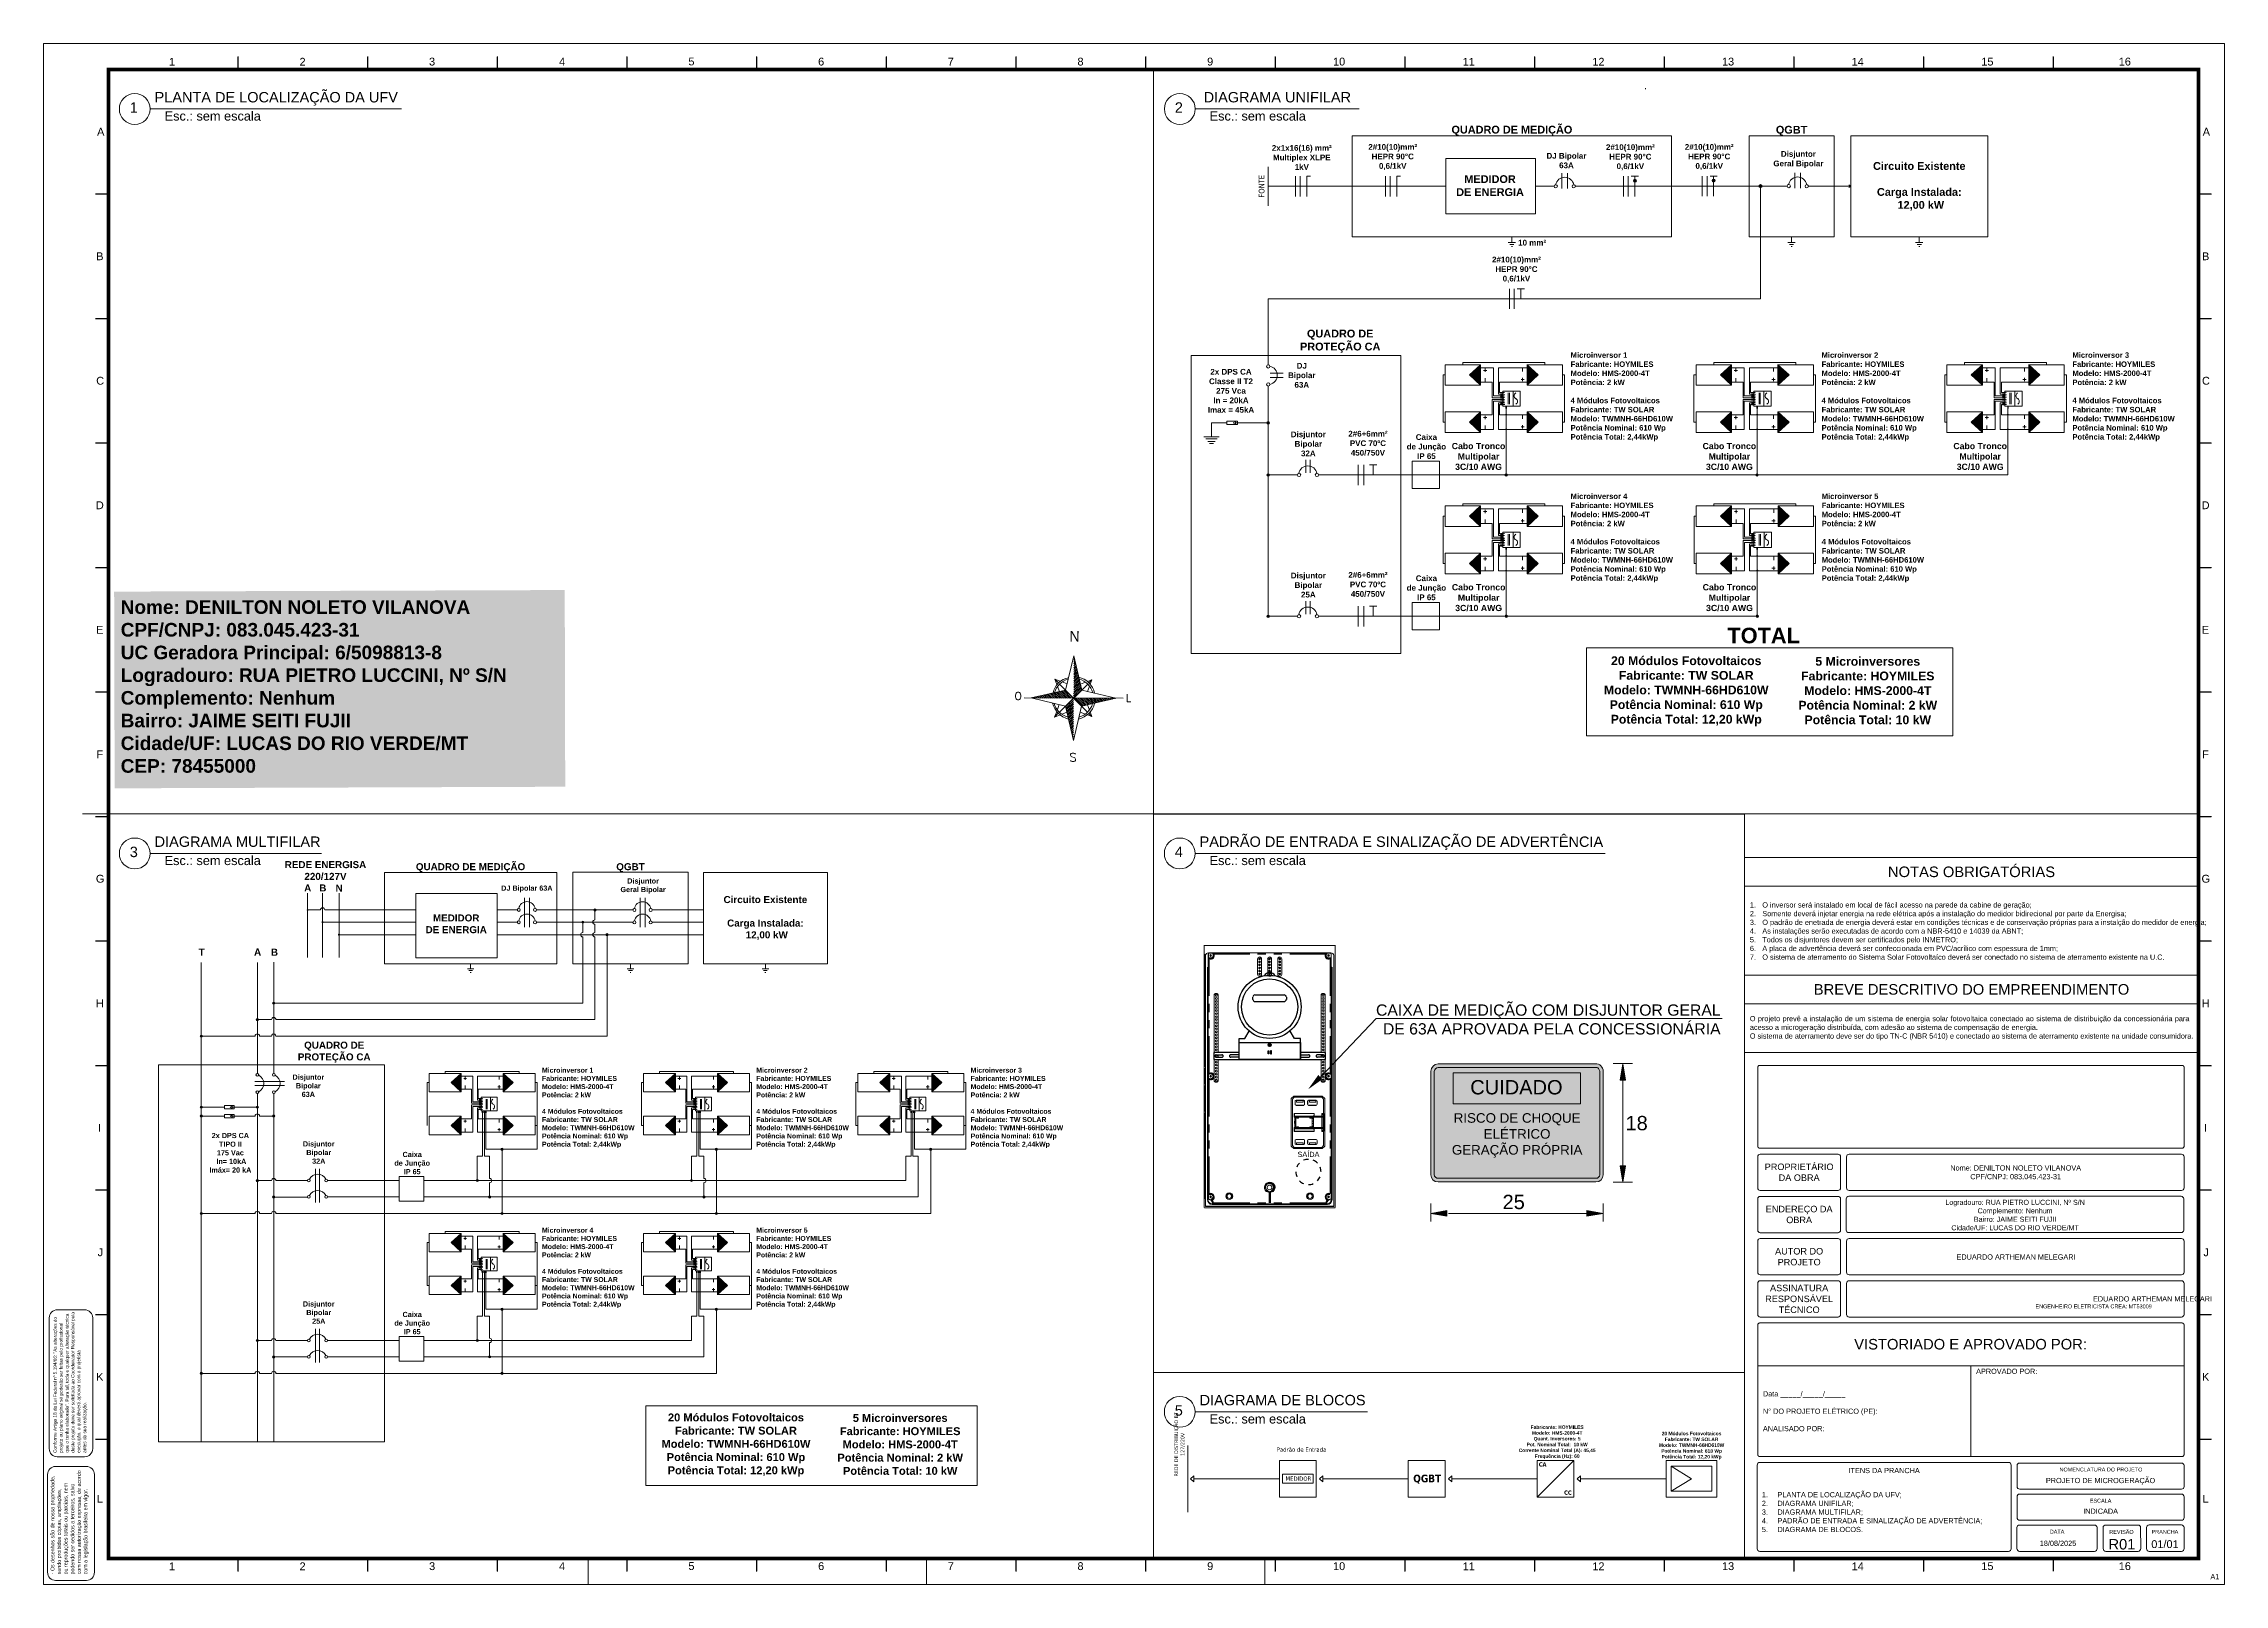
# Paper-space layout 'PROJETO ELÉTRICO (5)' of a CAD drawing. Header units: millimetres. Extents: x 0 to 841, y 0 to 594.
# The model-space entities are those that its viewports show. They can reach past a viewport. Long polylines and large blocks are cut down to what shows.
import ezdxf
from ezdxf.enums import TextEntityAlignment as Align

# ---------------------------------------------------------------- set-up
doc = ezdxf.new("R2010")
doc.units = ezdxf.units.MM
for name, color, linetype, lineweight in [('DESENHO', 7, 'Continuous', 0), ('PADRÃO DE ENTRADA', 7, 'Continuous', 0), ('PRANCHA A1', 7, 'Continuous', 0)]:
    doc.layers.add(name, color=color, linetype=linetype, lineweight=lineweight)
doc.styles.add('Annotative', font='arial.ttf')
doc.styles.add('ARIAL', font='arial.ttf')
doc.styles.add('GOTHICE', font='gothice_.ttf')
doc.styles.add('PDF Arial', font='arial.ttf')
doc.styles.add('PDF ArialMT', font='arial.ttf')
doc.styles.add('PDF TimesNewRomanPSMT', font='arial.ttf')
doc.styles.add('romans', font='romans__.ttf')
doc.styles.get("Standard").update_dxf_attribs({"font": 'arial.ttf'})

psp = doc.layouts.new('PROJETO ELÉTRICO (5)')

# ---------------------------------------------------------------- texts
at = {"layer": 'DESENHO', "lineweight": 0, "insert": (29.72, 379.33), "char_height": 5.24777, "attachment_point": 1}
psp.add_mtext_dynamic_manual_height_columns('\\A1;{\\fArial|b1|i0|c0|p34;\\C251;\\c6710371;Nome: DENILTON NOLETO VILANOVA^JCPF/CNPJ: 083.045.423-31^JUC Geradora Principal: 6/5098813-8^JLogradouro: RUA PIETRO LUCCINI, Nº S/N^JComplemento: Nenhum^JBairro: JAIME SEITI FUJII^JCidade/UF: LUCAS DO RIO VERDE/MT^JCEP: 78455000}', width=224.0311, gutter_width=56.07, heights=[135.15], dxfattribs=at)
at = {"layer": 'PRANCHA A1', "lineweight": 0, "style": 'ARIAL'}
for s, height, p in [('1', 4, (34.79, 567.26)), ('Esc.: sem escala', 3.5155, (65.21, 564.21)), ('2', 4, (437.76, 567.26)), ('Esc.: sem escala', 3.5155, (468.17, 564.21)), ('3', 4, (34.79, 280.31)), ('Esc.: sem escala', 3.5155, (65.21, 277.25)), ('4', 4, (437.75, 280.31)), ('Esc.: sem escala', 3.5155, (468.17, 277.25)), ('5', 4, (437.75, 65.06)), ('Esc.: sem escala', 3.5155, (468.17, 62))]:
    psp.add_text(s, height=height, rotation=359.99297, dxfattribs=at).set_placement(p, align=Align.CENTER)
at = {"layer": 'PRANCHA A1', "color": 1, "lineweight": 0, "style": 'GOTHICE'}
psp.add_text('N', height=4.08, rotation=179.84632, dxfattribs=at).set_placement((399.51, 367.45))
at = {"layer": 'PRANCHA A1', "color": 18, "lineweight": 0, "true_color": 0x000000, "style": 'romans'}
for s, height, p in [('O', 2.97, (374.34, 340.92)), ('L', 2.97, (417.26, 340.17)), ('S', 3.27, (395.52, 317.14))]:
    psp.add_text(s, height=height, rotation=359.84632, dxfattribs=at).set_placement(p)
at = {"layer": 'PRANCHA A1', "attachment_point": 4, "style": 'PDF ArialMT'}
for s, insert, char_height in [('1', (48.34, 586.89), 3.02), ('2', (98.68, 586.89), 3.02), ('3', (148.63, 586.93), 3.02), ('4', (198.76, 586.93), 3.02), ('5', (248.63, 586.97), 3.02), ('6', (298.66, 586.93), 3.02), ('7', (348.62, 586.93), 3.02), ('8', (398.66, 586.93), 3.02), ('9', (448.65, 586.93), 3.02), ('10', (497.21, 586.93), 3.017), ('11', (547.2, 586.89), 3.017), ('12', (597.2, 586.89), 3.017), ('13', (647.2, 586.93), 3.017), ('14', (697.19, 586.89), 3.017), ('15', (747.19, 586.93), 3.017), ('16', (800.19, 586.93), 3.017), ('A', (20.62, 559.92), 3.02), ('A', (832.57, 559.92), 3.02), ('B', (20.28, 511.91), 3.02), ('B', (832.28, 511.91), 3.02), ('C', (20.28, 463.91), 3.02), ('C', (832.28, 463.91), 3.02), ('D', (20.15, 415.94), 3.02), ('D', (832.15, 415.94), 3.02), ('E', (20.28, 367.94), 3.02), ('E', (832.24, 367.94), 3.02), ('F', (20.36, 319.93), 3.02), ('F', (832.36, 319.93), 3.02), ('G', (20.15, 271.97), 3.02), ('G', (832.11, 271.97), 3.02), ('H', (20.15, 223.96), 3.02), ('H', (832.15, 223.96), 3.02), ('I', (21, 175.95), 3.02), ('I', (833, 175.95), 3.02), ('J', (20.83, 127.99), 3.02), ('J', (832.83, 127.99), 3.02), ('K', (20.28, 79.98), 3.02), ('K', (832.28, 79.98), 3.02), ('L', (20.53, 32.99), 3.02), ('L', (832.49, 32.99), 3.02), ('1', (48.34, 6.96), 3.02), ('2', (98.68, 6.96), 3.02), ('3', (148.63, 7), 3.02), ('4', (198.76, 7), 3.02), ('5', (248.63, 7.04), 3.02), ('6', (298.66, 7), 3.02), ('7', (348.62, 7), 3.02), ('8', (398.66, 7), 3.02), ('9', (448.65, 7), 3.02), ('10', (497.21, 7), 3.017), ('11', (547.2, 6.96), 3.017), ('12', (597.2, 6.96), 3.017), ('13', (647.2, 7), 3.017), ('14', (697.19, 6.96), 3.017), ('15', (747.19, 7), 3.017), ('16', (800.19, 7), 3.017), ('A1', (835.54, 2.99), 2.012)]:
    psp.add_mtext(s, dxfattribs=dict(at, insert=insert, char_height=char_height))
at = {"layer": 'PRANCHA A1', "lineweight": 0, "char_height": 4.0019, "attachment_point": 1, "rotation": 359.99297, "style": 'ARIAL'}
for s, width, insert in [('PLANTA DE LOCALIZAÇÃO DA UFV', 336.822, (42.8, 575.23)), ('\\pxi-3,l3.38813,t3.38813,4;DIAGRAMA UNIFILAR', 336.822, (445.77, 575.23)), ('DIAGRAMA MULTIFILAR', 66.2425, (42.8, 288.28)), ('PADRÃO DE ENTRADA E SINALIZAÇÃO DE ADVERTÊNCIA', 336.822, (445.76, 288.28)), ('DIAGRAMA DE BLOCOS', 336.822, (445.76, 73.03))]:
    psp.add_mtext_dynamic_manual_height_columns(s, width=width, gutter_width=42.69, heights=[0], dxfattribs=dict(at, insert=insert))
at = {"layer": 'PRANCHA A1', "lineweight": 0, "style": 'PDF ArialMT'}
for s, insert, char_height, width, attachment_point in [('\\pxqc;NOTAS OBRIGATÓRIAS', (655.93, 274.62), 4.0715, 174.9788, 4), ('\\pxi-2,l3,r1.98476,t3.38813,4;1.^IO inversor será instalado em local de fácil acesso na parede da cabine de geração;\\P2.^ISomente deverá injetar energia na rede elétrica após a instalação do medidor bidirecional por parte da Energisa;\\P3.^IO padrão de enetrada de energia deverá estar em condições técnicas e de conservação próprias para a instalção do medidor de energia;\\P4.^IAs instalações serão executadas de acordo com a NBR-5410 e 14039 da ABNT;\\P5.^ITodos os disjuntores devem ser certificados pelo INMETRO;\\P6.^IA placa de advertência deverá ser confeccionada em PVC/acrílico com espessura de 1mm;\\P7.^IO sistema de aterramento do Sistema Solar Fotovoltaíco deverá ser conectado no sistema de aterramento existente na U.C. ', (655.93, 251.82), 2.0116, 174.9788, 4), ('\\pxqc;BREVE DESCRITIVO DO EMPREENDIMENTO', (655.93, 229.31), 4.0715, 174.9788, 4), ('\\pxl1,r1.98476,qj,t3.38813,4;O projeto prevê a instalação de um sistema de energia solar fotovoltaica conectado ao sistema de distribuição da concessionária para acesso a microgeração distribuída, com adesão ao sistema de compensação de energia.\\P\\pr2.79533E-006,t3.38813,4,31;O sistema de aterramento deve ser do tipo TN-C (NBR 5410) e conectado ao sistema de aterramento existente na unidade consumidora.', (655.93, 214.42), 2.0116, 174.9788, 4), ('\\pxqc;PROPRIETÁRIO\\PDA OBRA', (661.26, 158.83), 2.5145, 31.3748, 4), ('\\pxqc;Nome: DENILTON NOLETO VILANOVA^JCPF/CNPJ: 083.045.423-31', (695.2, 158.83), 2.0116, 130.4913, 4), ('\\pxqc;ENDEREÇO DA OBRA', (661.26, 142.56), 2.5145, 31.3748, 4), ('\\pxqc;Logradouro: RUA PIETRO LUCCINI, Nº S/N^JComplemento: Nenhum^JBairro: JAIME SEITI FUJII^JCidade/UF: LUCAS DO RIO VERDE/MT', (695.2, 142.34), 1.96, 130.035, 4), ('\\pxqc;AUTOR DO PROJETO', (661.26, 126.29), 2.5145, 31.3748, 4), ('\\pxqc;EDUARDO ARTHEMAN MELEGARI', (695.5, 126.18), 2.0116, 130.1473, 4), ('\\pxqc;ASSINATURA RESPONSÁVEL TÉCNICO', (661.26, 110.03), 2.5145, 31.3748, 4), ('\\pxqc;VISTORIADO E APROVADO POR:', (660.97, 92.54), 4.0715, 164.1611, 4), ('\\pxl1,r2.79533E-006,qj,t3.38813,4,31;APROVADO POR:', (784.29, 83.13), 2.0116, 82.2142, 2), ('\\pxl1,r2.79533E-006,qj,t3.38813,4,31;Data _____/_____/_____\\P\\PN° DO PROJETO ELÉTRICO (PE):\\P\\PANALISADO POR:', (660.97, 66.73), 2.0116, 82.2152, 4), ('\\pxqc;ITENS DA PRANCHA', (660.77, 43.86), 2.0116, 97.9099, 4), ('\\pxqc;NOMENCLATURA DO PROJETO', (760.96, 44.26), 1.5087, 64.7452, 4), ('\\pxi-3,l3.38813,t3.38813,4;1.^IPLANTA DE LOCALIZAÇÃO DA UFV;\\P2.^IDIAGRAMA UNIFILAR;\\P3.^IDIAGRAMA MULTIFILAR;\\P4.^IPADRÃO DE ENTRADA E SINALIZAÇÃO DE ADVERTÊNCIA;\\P5.^IDIAGRAMA DE BLOCOS.', (661.78, 27.85), 2.0116, 95.903, 4), ('\\pxqc;PROJETO DE MICROGERAÇÃO ', (761.96, 39.72), 2.0116, 62.4203, 4), ('\\pxqc;INDICADA', (761, 28.19), 2.0116, 64.3905, 4), ('\\pxqc;ESCALA', (760.99, 32.24), 1.5087, 64.3905, 4), ('\\pxqc;18/08/2025', (761.92, 15.81), 2.0116, 29.694, 4), ('\\pxqc;DATA', (760.92, 20.32), 1.509, 30.9869, 4), ('\\pxqc;R01', (794.46, 15.44), 4.023, 13.8968, 4), ('\\pxqc;REVISÃO', (794.16, 20.2), 1.5087, 14.1637, 4), ('\\pxqc;01/01', (810.91, 15.49), 3.0174, 14.1933, 4), ('\\pxqc;PRANCHA', (810.91, 20.25), 1.5087, 14.1637, 4)]:
    psp.add_mtext(s, dxfattribs=dict(at, insert=insert, char_height=char_height, width=width, attachment_point=attachment_point))
at = {"layer": 'PRANCHA A1', "lineweight": 0, "attachment_point": 4, "style": 'PDF ArialMT'}
for s, insert, char_height in [('\\pxqc;EDUARDO ARTHEMAN MELEGARI', (790.26, 110.03), 2.0116), ('ENGENHEIRO ELETRICISTA CREA: MT53009', (768.07, 107.14), 1.5087)]:
    psp.add_mtext(s, dxfattribs=dict(at, insert=insert, char_height=char_height))
at = {"layer": 'PRANCHA A1', "attachment_point": 4, "rotation": 90, "style": 'PDF ArialMT'}
for s, insert, char_height in [('Conforme Artigo 18 da Lei Federal nº 5.194/66: "As alterações do', (4.61, 50.67), 1.2907), ('que o tenha elaborado". Para tal, toda e qualquer alteração técnica', (9.22, 50.76), 1.2907), ('deste projeto deve ser solicitada ao Coordenador Responsável pela', (11.42, 50.72), 1.2907), ('projeto ou plano original só poderão ser feitas pelo profissional', (6.89, 50.63), 1.2907), ('execução, o qual deverá aprovar com o projetista', (13.71, 50.72), 1.2907), ('antes da sua realização.', (16, 50.72), 1.2907), ('com nossa autorização expressa, de acordo', (13.84, 3.85), 1.4637), ('- Os desenhos são de nossa propriedade,', (3.63, 3.85), 1.4637), ('sendo proibidos cópias, ampliações,', (6.17, 3.89), 1.4637), ('ou reproduções totais ou parciais, nem', (8.71, 3.85), 1.4637), ('podendo ser cedidos a terceiros, salvo', (11.34, 3.81), 1.4637), ('com a legislação brasileira em vigor.', (16.38, 3.85), 1.4637)]:
    psp.add_mtext(s, dxfattribs=dict(at, insert=insert, char_height=char_height))

msp = doc.modelspace()

# ---------------------------------------------------------------- texts
at = {"layer": 'DESENHO', "lineweight": 0}
for s, insert, char_height, width, attachment_point, style in [('\\pxqc;{\\fArial|b1|i0|c0|p34;REDE ENERGISA\\P220/127V}', (5488.69, -1887.67), 0.644, 9.7574, 7, 'PDF Arial'), ('\\pxqc;{\\fArial|b1|i0|c0|p34;Disjuntor \\P\\pt9;Geral Bipolar}', (5525.62, -1888.91), 0.4723, 6.0339, 9, 'PDF Arial'), ('\\pxqc;{\\fArial|b1|i0|c0|p34;2x1x16(16) mm²\\PMultiplex XLPE \\P1kV }', (5323.73, -1888.38), 0.4723, 8.4579, 1, 'PDF Arial'), ('\\pxqc;{\\fArial|b1|i0|c0|p34;DJ Bipolar \\P63A}', (5352.54, -1890.3), 0.4723, 5.3936, 9, 'PDF Arial'), ('\\pxqc;{\\fArial|b1|i0|c0|p34;Disjuntor \\PGeral Bipolar}', (5372.04, -1890.28), 0.4723, 6.0339, 9, 'PDF Arial'), ('\\pxqc;{\\fArial|b1|i0|c0|p34;Circuito Existente\\P\\PCarga Instalada:\\P 12,00 kW }', (5379.02, -1891.79), 0.644, 11.3255, 5, 'PDF Arial'), ('{\\fArial|b1|i0|c0|p34;A}', (5492.27, -1888.71), 0.644, 9.8754, 9, 'PDF Arial'), ('{\\fArial|b1|i0|c0|p34;B}', (5493.65, -1888.71), 0.644, 9.8754, 9, 'PDF Arial'), ('\\pxqc;{\\fArial|b1|i0|c0|p34;DJ Bipolar 63A}', (5514.67, -1888.78), 0.4723, 5.3936, 9, 'PDF Arial'), ('\\pxqc;{\\fArial|b1|i0|c0|p34;Circuito Existente\\P\\PCarga Instalada:\\P 12,00 kW }', (5533.78, -1891.13), 0.644, 11.3255, 5, 'PDF Arial'), ('\\pxqc;{\\fArial|b1|i0|c0|p34;MEDIDOR DE ENERGIA}', (5346.39, -1892.6), 0.644, 5.7279, 9, 'PDF Arial'), ('\\pxqc;{\\fArial|b1|i0|c0|p34;MEDIDOR DE ENERGIA}', (5508.38, -1892.53), 0.644, 5.7279, 9, 'PDF Arial'), ('{\\fArial|b1|i0|c0|p34;T}', (5482.52, -1894.57), 0.644, 9.8754, 9, 'PDF Arial'), ('{\\fArial|b1|i0|c0|p34;A}', (5487.69, -1894.56), 0.644, 9.8754, 9, 'PDF Arial'), ('{\\fArial|b1|i0|c0|p34;B}', (5489.23, -1894.58), 0.644, 9.8754, 9, 'PDF Arial'), ('\\pxqc;{\\fArial|b1|i0|c0|p34;Fabricante: HOYMILES\\PModelo: HMS-2000-4T\\PQuant. Inversores: 5\\PPot. Nominal Total:  10 kW\\PCorrente Nominal Total (A): 45,45 \\PFrequência (Hz): 60}', (5766.8, -1909.47), 1.4067, 44.7411, 7, 'PDF Arial'), ('\\pxqc;{\\fArial|b1|i0|c0|p34;\\C7;20 Módulos Fotovoltaicos\\PFabricante: TW SOLAR\\PModelo: \\C256;TWMNH-66HD610W\\C7;\\PPotência Nominal: 610 Wp\\PPotência Total: 12,20 kWp}', (5863.04, -1909.72), 1.4067, 39.0202, 9, 'Annotative'), ('\\pxqc;{\\fArial|b1|i0|c0|p34;Disjuntor\\PBipolar\\P63A}', (5495.9, -1907.49), 0.4723, 7.7942, 9, 'PDF Arial'), ('\\pxqc;{\\fArial|b1|i0|c0|p34;2x DPS CA\\PClasse II T2\\P275 Vca\\PIn = 20kA\\PImax = 45kA}', (5324.6, -1910.51), 0.4723, 4.9896, 9, 'PDF Arial'), ('\\pxqc;{\\fArial|b1|i0|c0|p34;DJ Bipolar 63A}', (5329.48, -1908.44), 0.4723, 3.0414, 9, 'PDF Arial'), ('\\pxqc;{\\fArial|b1|i0|c0|p34;2x DPS CA \\PTIPO II \\P175 Vac\\P In= 10kA \\PImáx= 20 kA} ', (5487.37, -1914.4), 0.4723, 4.9896, 9, 'PDF Arial'), ('\\pxqc;{\\fArial|b1|i0|c0|p34;Disjuntor\\PBipolar\\P32A}', (5331.19, -1914.11), 0.4723, 5.3828, 9, 'PDF Arial'), ('\\pxqc;{\\fArial|b1|i0|c0|p34;Disjuntor\\PBipolar\\P32A}', (5496.85, -1913.59), 0.4723, 7.7942, 9, 'PDF Arial'), ('\\pxqc;{\\fArial|b1|i0|c0|p34;Disjuntor\\PBipolar\\P25A}', (5331.19, -1925.78), 0.4723, 5.3828, 9, 'PDF Arial'), ('\\pxqc;{\\fArial|b1|i0|c0|p34;Disjuntor\\PBipolar\\P25A}', (5496.85, -1928.21), 0.4723, 7.7942, 9, 'PDF Arial')]:
    msp.add_mtext(s, dxfattribs=dict(at, insert=insert, char_height=char_height, width=width, attachment_point=attachment_point, style=style))
at = {"layer": 'DESENHO', "lineweight": 0, "style": 'PDF Arial'}
for s, width, gutter_width, heights, insert, char_height, attachment_point in [('\\pxqc;{\\fArial|b1|i0|c0|p34;QUADRO DE MEDIÇÃO}', 15.7613, 18.41, [2.49], (5514.71, -1886.96), 0.644, 9), ('\\pxqc;{\\fArial|b1|i0|c0|p34;QGBT}', 10.5661, 25.9, [0.713], (5526.73, -1886.95), 0.644, 9), ('\\pxqc;{\\fArial|b1|i0|c0|p34;QUADRO DE MEDIÇÃO}', 26.4135, 18.41, [2.49], (5358.54, -1887.62), 0.644, 9), ('\\pxqc;{\\fArial|b1|i0|c0|p34;QGBT}', 7.0002, 25.9, [0.713], (5371.96, -1887.62), 0.644, 9), ('\\pxqc;{\\fArial|b1|i0|c0|p34;2#10(10)mm²\\PHEPR 90°C\\P0,6/1kV}', 5.8423, 12.5, [2.86], (5338.4, -1890.45), 0.4723, 9), ('\\pxqc;{\\fArial|b1|i0|c0|p34;2#10(10)mm²\\PHEPR 90°C\\P0,6/1kV}', 5.8423, 12.5, [2.86], (5358.05, -1890.47), 0.4723, 9), ('\\pxqc;{\\fArial|b1|i0|c0|p34;2#10(10)mm²\\PHEPR 90°C\\P0,6/1kV}', 5.8423, 12.5, [2.86], (5364.57, -1890.45), 0.4723, 9), ('\\pxqc;{\\fArial|b1|i0|c0|p34;2#10(10)mm²\\PHEPR 90°C\\P0,6/1kV}', 5.8423, 12.5, [2.86], (5348.63, -1899.76), 0.4723, 9), ('\\pxqc;{\\fArial|b1|i0|c0|p34;QUADRO DE \\PPROTEÇÃO CA}', 13.8912, 25.9, [3.5], (5487.42, -1904.34), 0.644, 7), ('\\pxqc;{\\fArial|b1|i0|c0|p34;QUADRO DE \\PPROTEÇÃO CA}', 13.8912, 25.9, [3.5], (5324.19, -1905.55), 0.644, 7), ('\\pxqc;{\\fArial|b1|i0|c0|p34;2#6+6mm²\\PPVC 70ºC\\P450/750V\\P }', 5.8423, 12.5, [2.86], (5336.35, -1914.85), 0.4723, 9), ('\\pxqc;{\\fArial|b1|i0|c0|p34;2#6+6mm²\\PPVC 70ºC\\P450/750V\\P }', 5.8423, 12.5, [2.86], (5336.35, -1926.52), 0.4723, 9), ('\\pxql;{\\fArial|b1|i0|c0|p34;TOTAL}', 4.8787, 25.9, [1.63], (5368.03, -1929.58), 1.2879, 9)]:
    msp.add_mtext_dynamic_manual_height_columns(s, width=width, gutter_width=gutter_width, heights=heights, dxfattribs=dict(at, insert=insert, char_height=char_height, attachment_point=attachment_point))
at = {"layer": 'DESENHO', "color": 5, "lineweight": 0, "insert": (5495.14, -1888.73), "char_height": 0.644, "width": 9.8754, "attachment_point": 9, "style": 'PDF Arial'}
msp.add_mtext('{\\fArial|b1|i0|c0|p34;N}', dxfattribs=at)
at = {"layer": 'DESENHO', "lineweight": 0, "attachment_point": 4, "rotation": 90}
for s, insert, char_height in [('{\\fTahoma|b0|i0|c0|p34;FONTE}', (5324.64, -1892.72), 0.4733), ('\\pxqc;{\\fTahoma|b0|i0|c0|p34;REDE DE DISTRIBUIÇÃO BT\\P127/220V}', (5636.47, -1916.57), 1.5509)]:
    msp.add_mtext(s, dxfattribs=dict(at, insert=insert, char_height=char_height))
at = {"layer": 'DESENHO', "color": 3, "lineweight": 0, "insert": (5349.7, -1896.69), "char_height": 0.4723, "width": 5.3936, "attachment_point": 9, "style": 'PDF Arial'}
msp.add_mtext('\\pxqc;{\\fArial|b1|i0|c0|p34;10 mm²}', dxfattribs=at)
at = {"layer": 'DESENHO', "color": 7, "lineweight": 0, "style": 'Annotative'}
for s, insert, char_height, width, attachment_point in [('{\\fArial|b1|i0|c0|p34;Microinversor 1\\PFabricante: HOYMILES\\PModelo: HMS-2000-4T\\PPotência: 2 kW\\P\\P\\pxql;4 Módulos Fotovoltaicos\\P\\pq*;Fabricante: TW SOLAR\\PModelo: \\C256;TWMNH-66HD610W\\PP\\C7;otência Nominal: 610 Wp\\PPotência Total: 2,44kWp}', (5350.19, -1912.86), 0.4506, 15.0503, 7), ('{\\fArial|b1|i0|c0|p34;Microinversor 2\\PFabricante: HOYMILES\\PModelo: HMS-2000-4T\\PPotência: 2 kW\\P\\P\\pxql;4 Módulos Fotovoltaicos\\P\\pq*;Fabricante: TW SOLAR\\PModelo: \\C256;TWMNH-66HD610W\\PP\\C7;otência Nominal: 610 Wp\\PPotência Total: 2,44kWp}', (5370.94, -1912.86), 0.4506, 15.0503, 7), ('{\\fArial|b1|i0|c0|p34;Microinversor 3\\PFabricante: HOYMILES\\PModelo: HMS-2000-4T\\PPotência: 2 kW\\P\\P\\pxql;4 Módulos Fotovoltaicos\\P\\pq*;Fabricante: TW SOLAR\\PModelo: \\C256;TWMNH-66HD610W\\PP\\C7;otência Nominal: 610 Wp\\PPotência Total: 2,44kWp}', (5391.68, -1912.86), 0.4506, 15.0503, 7), ('{\\fArial|b1|i0|c0|p34;Microinversor 1\\PFabricante: HOYMILES\\PModelo: HMS-2000-4T\\PPotência: 2 kW\\P\\P\\pxql;4 Módulos Fotovoltaicos\\P\\pq*;Fabricante: TW SOLAR\\PModelo: \\C256;TWMNH-66HD610W\\PP\\C7;otência Nominal: 610 Wp\\PPotência Total: 2,44kWp}', (5513.36, -1912.16), 0.4506, 15.0503, 7), ('{\\fArial|b1|i0|c0|p34;Microinversor 2\\PFabricante: HOYMILES\\PModelo: HMS-2000-4T\\PPotência: 2 kW\\P\\P\\pxql;4 Módulos Fotovoltaicos\\P\\pq*;Fabricante: TW SOLAR\\PModelo: \\C256;TWMNH-66HD610W\\PP\\C7;otência Nominal: 610 Wp\\PPotência Total: 2,44kWp}', (5532.95, -1912.16), 0.4506, 15.0503, 7), ('{\\fArial|b1|i0|c0|p34;Microinversor 3\\PFabricante: HOYMILES\\PModelo: HMS-2000-4T\\PPotência: 2 kW\\P\\P\\pxql;4 Módulos Fotovoltaicos\\P\\pq*;Fabricante: TW SOLAR\\PModelo: \\C256;TWMNH-66HD610W\\PP\\C7;otência Nominal: 610 Wp\\PPotência Total: 2,44kWp}', (5552.54, -1912.16), 0.4506, 15.0503, 7), ('\\pxqc;{\\fArial|b1|i0|c0|p34;Cabo Tronco\\PMultipolar\\P3C/10 AWG}', (5339.71, -1913), 0.5145, 5.7295, 1), ('\\pxqc;{\\fArial|b1|i0|c0|p34;Cabo Tronco\\PMultipolar\\P3C/10 AWG}', (5360.45, -1913), 0.5145, 5.7295, 1), ('\\pxqc;{\\fArial|b1|i0|c0|p34;Cabo Tronco\\PMultipolar\\P3C/10 AWG}', (5381.19, -1913), 0.5145, 5.7295, 1), ('{\\fArial|b1|i0|c0|p34;Microinversor 4\\PFabricante: HOYMILES\\PModelo: HMS-2000-4T\\PPotência: 2 kW\\P\\P\\pxql;4 Módulos Fotovoltaicos\\P\\pq*;Fabricante: TW SOLAR\\PModelo: \\C256;TWMNH-66HD610W\\PP\\C7;otência Nominal: 610 Wp\\PPotência Total: 2,44kWp}', (5350.19, -1924.53), 0.4506, 15.0503, 7), ('{\\fArial|b1|i0|c0|p34;Microinversor 5\\PFabricante: HOYMILES\\PModelo: HMS-2000-4T\\PPotência: 2 kW\\P\\P\\pxql;4 Módulos Fotovoltaicos\\P\\pq*;Fabricante: TW SOLAR\\PModelo: \\C256;TWMNH-66HD610W\\PP\\C7;otência Nominal: 610 Wp\\PPotência Total: 2,44kWp}', (5370.95, -1924.53), 0.4506, 15.0503, 7), ('{\\fArial|b1|i0|c0|p34;Microinversor 4\\PFabricante: HOYMILES\\PModelo: HMS-2000-4T\\PPotência: 2 kW\\P\\P\\pxql;4 Módulos Fotovoltaicos\\P\\pq*;Fabricante: TW SOLAR\\PModelo: \\C256;TWMNH-66HD610W\\PP\\C7;otência Nominal: 610 Wp\\PPotência Total: 2,44kWp}', (5513.36, -1926.78), 0.4506, 15.0503, 7), ('{\\fArial|b1|i0|c0|p34;Microinversor 5\\PFabricante: HOYMILES\\PModelo: HMS-2000-4T\\PPotência: 2 kW\\P\\P\\pxql;4 Módulos Fotovoltaicos\\P\\pq*;Fabricante: TW SOLAR\\PModelo: \\C256;TWMNH-66HD610W\\PP\\C7;otência Nominal: 610 Wp\\PPotência Total: 2,44kWp}', (5532.95, -1926.78), 0.4506, 15.0503, 7), ('\\pxqc;{\\fArial|b1|i0|c0|p34;Cabo Tronco\\PMultipolar\\P3C/10 AWG}', (5339.72, -1924.67), 0.5145, 5.7295, 1), ('\\pxqc;{\\fArial|b1|i0|c0|p34;Cabo Tronco\\PMultipolar\\P3C/10 AWG}', (5360.46, -1924.67), 0.5145, 5.7295, 1), ('\\pxqc;{\\fArial|b1|i0|c0|p34;20 Módulos Fotovoltaicos\\PFabricante: TW SOLAR\\PModelo: \\C256;TWMNH-66HD610W\\C7;\\PPotência Nominal: 610 Wp\\PPotência Total: 12,20 kWp}', (5347.61, -1930.64), 0.7249, 24.2791, 1), ('\\pxqc;{\\fArial|b1|i0|c0|p34;5 Microinversores\\PFabricante: HOYMILES\\PModelo: HMS-2000-4T\\PPotência Nominal: 2 kW\\PPotência Total: 10 kW}', (5362.62, -1930.69), 0.7249, 24.2791, 1), ('\\pxqc;{\\fArial|b1|i0|c0|p34;20 Módulos Fotovoltaicos\\PFabricante: TW SOLAR\\PModelo: \\C256;TWMNH-66HD610W\\C7;\\PPotência Nominal: 610 Wp\\PPotência Total: 12,20 kWp}', (5518.95, -1936.4), 0.7249, 24.2791, 1), ('\\pxqc;{\\fArial|b1|i0|c0|p34;5 Microinversores\\PFabricante: HOYMILES\\PModelo: HMS-2000-4T\\PPotência Nominal: 2 kW\\PPotência Total: 10 kW}', (5533.96, -1936.45), 0.7249, 24.2791, 1)]:
    msp.add_mtext(s, dxfattribs=dict(at, insert=insert, char_height=char_height, width=width, attachment_point=attachment_point))
at = {"layer": 'DESENHO', "lineweight": 0, "attachment_point": 4}
for s, insert, char_height in [('{\\fTahoma|b0|i0|c0|p34;Padrão de Entrada}', (5675.72, -1905.73), 1.7486), ('{\\fTahoma|b1|i0|c0|p34;CA}', (5781.74, -1911.7), 1.7486), ('{\\fTahoma|b0|i0|c0|p34;MEDIDOR}', (5679.31, -1917.47), 1.7486), ('{\\fTahoma|b1|i0|c0|p34;QGBT}', (5730.96, -1917.69), 3.0791), ('{\\fTahoma|b1|i0|c0|p34;CC}', (5791.99, -1923.12), 1.7486)]:
    msp.add_mtext(s, dxfattribs=dict(at, insert=insert, char_height=char_height))
at = {"layer": 'DESENHO', "color": 7, "lineweight": 0, "char_height": 0.4723, "attachment_point": 1, "style": 'Annotative'}
for insert in [(5336.47, -1912.28), (5499.7, -1912.5), (5336.47, -1923.95), (5499.7, -1927.12)]:
    msp.add_mtext_dynamic_manual_height_columns('\\pxqc;{\\fArial|b1|i0|c0|p34;Caixa\\Pde Junção\\PIP 65}', width=3.5866, gutter_width=0, heights=[2.08], dxfattribs=dict(at, insert=insert))
at = {"layer": 'PADRÃO DE ENTRADA', "color": 7, "lineweight": 0, "insert": (5185.06, -1915.32), "char_height": 3.2603, "attachment_point": 9, "style": 'PDF Arial'}
msp.add_mtext('CAIXA DE MEDIÇÃO COM DISJUNTOR GERAL\\P DE 63A APROVADA PELA CONCESSIONÁRIA', dxfattribs=at)
at = {"layer": 'PADRÃO DE ENTRADA', "lineweight": 0, "attachment_point": 1}
for s, width, heights, insert, char_height, style in [('\\pxqc;{\\C2;\\c2092017;CUIDADO}', 36.6536, [1.57], (5107.66, -1928.45), 4.1466, 'PDF Arial'), ('\\pxqc;{\\H0.66667x;\\C256;\\c0;RISCO DE CHOQUE\\PELÉTRICO\\PGERAÇÃO PRÓPRIA\\H1.5x; }', 47.4759, [18.6], (5102.45, -1938.03), 4.1466, 'PDF Arial'), ('\\pxql;18', 67.37, [0], (5157.54, -1938.82), 4.147, 'ARIAL'), ('\\pxql;25', 67.37, [0], (5121.98, -1961.63), 4.147, 'ARIAL')]:
    msp.add_mtext_dynamic_manual_height_columns(s, width=width, gutter_width=198.67, heights=heights, dxfattribs=dict(at, insert=insert, char_height=char_height, style=style))
at = {"layer": 'PADRÃO DE ENTRADA', "insert": (5062.64, -1949.95), "char_height": 1.519, "attachment_point": 4, "style": 'PDF TimesNewRomanPSMT'}
msp.add_mtext('SAÍDA', dxfattribs=at)

# ---------------------------------------------------------------- blocks, each defined once
blk = doc.blocks.new('*X6')
at = {"color": 0}
for p, q in [((0.003, 0.586), (0.005, 0.588)), ((0.003, 0.56), (0.01, 0.567)), ((0.003, 0.533), (0.015, 0.545)), ((0.003, 0.507), (0.02, 0.524)), ((0.003, 0.48), (0.025, 0.502)), ((0.003, 0.454), (0.03, 0.481)), ((0.003, 0.427), (0.035, 0.459)), ((0.003, 0.4), (0.04, 0.438)), ((0.003, 0.374), (0.045, 0.416)), ((0.003, 0.347), (0.05, 0.395)), ((0.003, 0.321), (0.055, 0.373)), ((0.003, 0.294), (0.06, 0.352)), ((0.003, 0.268), (0.065, 0.33)), ((0.003, 0.241), (0.07, 0.309)), ((0.003, 0.215), (0.075, 0.287)), ((0.003, 0.188), (0.08, 0.266)), ((0.003, 0.162), (0.085, 0.244)), ((0.003, 0.135), (0.09, 0.223)), ((0.003, 0.109), (0.095, 0.201)), ((0.003, 0.082), (0.1, 0.18)), ((0.003, 0.056), (0.105, 0.158)), ((0.003, 0.029), (0.11, 0.137)), ((0.003, 0.003), (0.115, 0.115))]:
    blk.add_line(p, q, dxfattribs=at)

# ---------------------------------------------------------------- hatches: boundary and pattern name
at = {"layer": 'DESENHO', "lineweight": 0}
h = msp.add_hatch(color=256, dxfattribs=at)
h.dxf.hatch_style = 1
h.paths.add_polyline_path([(5355.5, -1891.2, 0.414214), (5355.37, -1891.33, 0.414214), (5355.5, -1891.45)])
h.paths.add_polyline_path([(5355.62, -1891.33, 0.414214), (5355.5, -1891.2), (5355.5, -1891.45, 0.414214)])
h = msp.add_hatch(color=256, dxfattribs=at)
h.dxf.hatch_style = 1
h.paths.add_polyline_path([(5362.01, -1891.18, 0.414214), (5361.89, -1891.31, 0.414214), (5362.01, -1891.43)])
h.paths.add_polyline_path([(5362.14, -1891.31, 0.414214), (5362.01, -1891.18), (5362.01, -1891.43, 0.414214)])
h = msp.add_hatch(color=256, dxfattribs=at)
h.dxf.hatch_style = 1
h.paths.add_polyline_path([(5492.01, -1890.39, -1), (5491.85, -1890.39, -1)])
h = msp.add_hatch(color=256, dxfattribs=at)
h.dxf.hatch_style = 1
h.paths.add_polyline_path([(5493.39, -1891.52, -1), (5493.23, -1891.52, -1)])
h = msp.add_hatch(color=256, dxfattribs=at)
h.dxf.hatch_style = 1
h.paths.add_polyline_path([(5517.19, -1891.51, 1), (5516.99, -1891.51, 1)])
h = msp.add_hatch(color=256, dxfattribs=at)
h.dxf.hatch_style = 1
h.paths.add_polyline_path([(5518.3, -1890.4, 1), (5518.1, -1890.4, 1)])
h = msp.add_hatch(color=256, dxfattribs=at)
h.dxf.hatch_style = 1
h.paths.add_polyline_path([(5366.01, -1891.77, 0.414214), (5365.89, -1891.65), (5365.89, -1891.9, 0.414214)])
h.paths.add_polyline_path([(5365.89, -1891.65, 0.414214), (5365.76, -1891.77, 0.414214), (5365.89, -1891.9)])
h = msp.add_hatch(color=5, dxfattribs=at)
h.dxf.hatch_style = 1
h.paths.add_polyline_path([(5494.89, -1892.66, -1), (5494.73, -1892.66, -1)])
h = msp.add_hatch(color=256, dxfattribs=at)
h.dxf.hatch_style = 1
h.paths.add_polyline_path([(5519.41, -1892.66, 1), (5519.21, -1892.66, 1)])
h = msp.add_hatch(color=256, dxfattribs=at)
h.dxf.hatch_style = 1
h.paths.add_polyline_path([(5488.94, -1898.91, 1), (5488.74, -1898.91, 1)])
h = msp.add_hatch(color=256, dxfattribs=at)
h.dxf.hatch_style = 1
h.paths.add_polyline_path([(5487.44, -1900.42, 1), (5487.24, -1900.42, 1)])
h = msp.add_hatch(color=3, dxfattribs=at)
h.dxf.hatch_style = 1
h.paths.add_polyline_path([(5482.32, -1901.93, 1), (5482.12, -1901.93, 1)])
h = msp.add_hatch(color=7, dxfattribs=at)
h.dxf.hatch_style = 1
h.paths.add_polyline_path([(5505.06, -1906.17), (5505.97, -1907.02), (5505.97, -1905.33)])
h = msp.add_hatch(dxfattribs=at)
h.set_pattern_fill('ANGLE', scale=1.5, angle=180)
h.set_pattern_definition([(180, (10158.257, 902.157), (-4e-15, -10.4775), [7.62, -2.8575]), (270, (10158.257, 902.157), (10.4775, -4e-15), [7.62, -2.8575])])
h.paths.add_polyline_path([(5509.82, -1905.33), (5509.82, -1907.02), (5510.73, -1906.17)])
h = msp.add_hatch(color=7, dxfattribs=at)
h.dxf.hatch_style = 1
h.paths.add_polyline_path([(5510.73, -1906.17), (5509.82, -1905.33), (5509.82, -1907.02)])
h = msp.add_hatch(color=7, dxfattribs=at)
h.dxf.hatch_style = 1
h.paths.add_polyline_path([(5524.64, -1906.17), (5525.56, -1907.02), (5525.56, -1905.33)])
h = msp.add_hatch(dxfattribs=at)
h.set_pattern_fill('ANGLE', scale=1.5, angle=180)
h.set_pattern_definition([(180, (10177.844, 902.157), (-4e-15, -10.4775), [7.62, -2.8575]), (270, (10177.844, 902.157), (10.4775, -4e-15), [7.62, -2.8575])])
h.paths.add_polyline_path([(5529.4, -1905.33), (5529.4, -1907.02), (5530.32, -1906.17)])
h = msp.add_hatch(color=7, dxfattribs=at)
h.dxf.hatch_style = 1
h.paths.add_polyline_path([(5530.32, -1906.17), (5529.4, -1905.33), (5529.4, -1907.02)])
h = msp.add_hatch(color=7, dxfattribs=at)
h.dxf.hatch_style = 1
h.paths.add_polyline_path([(5544.24, -1906.17), (5545.15, -1907.02), (5545.15, -1905.33)])
h = msp.add_hatch(dxfattribs=at)
h.set_pattern_fill('ANGLE', scale=1.5, angle=180)
h.set_pattern_definition([(180, (10197.437, 902.157), (-4e-15, -10.4775), [7.62, -2.8575]), (270, (10197.437, 902.157), (10.4775, -4e-15), [7.62, -2.8575])])
h.paths.add_polyline_path([(5548.99, -1905.33), (5548.99, -1907.02), (5549.91, -1906.17)])
h = msp.add_hatch(color=7, dxfattribs=at)
h.dxf.hatch_style = 1
h.paths.add_polyline_path([(5549.91, -1906.17), (5548.99, -1905.33), (5548.99, -1907.02)])
h = msp.add_hatch(color=7, dxfattribs=at)
h.dxf.hatch_style = 1
h.paths.add_polyline_path([(5341.83, -1907.38), (5342.75, -1908.23), (5342.75, -1906.54)])
h = msp.add_hatch(dxfattribs=at)
h.set_pattern_fill('ANGLE', scale=1.5, angle=180)
h.set_pattern_definition([(180, (9995.031, 900.95), (-4e-15, -10.4775), [7.62, -2.8575]), (270, (9995.031, 900.95), (10.4775, -4e-15), [7.62, -2.8575])])
h.paths.add_polyline_path([(5346.59, -1906.54), (5346.59, -1908.23), (5347.5, -1907.38)])
h = msp.add_hatch(color=7, dxfattribs=at)
h.dxf.hatch_style = 1
h.paths.add_polyline_path([(5347.5, -1907.38), (5346.59, -1906.54), (5346.59, -1908.23)])
h = msp.add_hatch(color=7, dxfattribs=at)
h.dxf.hatch_style = 1
h.paths.add_polyline_path([(5362.58, -1907.38), (5363.49, -1908.23), (5363.49, -1906.54)])
h = msp.add_hatch(dxfattribs=at)
h.set_pattern_fill('ANGLE', scale=1.5, angle=180)
h.set_pattern_definition([(180, (10015.776, 900.95), (-4e-15, -10.4775), [7.62, -2.8575]), (270, (10015.776, 900.95), (10.4775, -4e-15), [7.62, -2.8575])])
h.paths.add_polyline_path([(5367.33, -1906.54), (5367.33, -1908.23), (5368.25, -1907.38)])
h = msp.add_hatch(color=7, dxfattribs=at)
h.dxf.hatch_style = 1
h.paths.add_polyline_path([(5368.25, -1907.38), (5367.33, -1906.54), (5367.33, -1908.23)])
h = msp.add_hatch(color=7, dxfattribs=at)
h.dxf.hatch_style = 1
h.paths.add_polyline_path([(5383.32, -1907.38), (5384.24, -1908.23), (5384.24, -1906.54)])
h = msp.add_hatch(dxfattribs=at)
h.set_pattern_fill('ANGLE', scale=1.5, angle=180)
h.set_pattern_definition([(180, (10036.521, 900.95), (-4e-15, -10.4775), [7.62, -2.8575]), (270, (10036.521, 900.95), (10.4775, -4e-15), [7.62, -2.8575])])
h.paths.add_polyline_path([(5388.08, -1906.54), (5388.08, -1908.23), (5388.99, -1907.38)])
h = msp.add_hatch(color=7, dxfattribs=at)
h.dxf.hatch_style = 1
h.paths.add_polyline_path([(5388.99, -1907.38), (5388.08, -1906.54), (5388.08, -1908.23)])
h = msp.add_hatch(color=3, dxfattribs=at)
h.dxf.hatch_style = 1
h.paths.add_polyline_path([(5482.32, -1908.42, 1), (5482.12, -1908.42, 1)])
h = msp.add_hatch(color=3, dxfattribs=at)
h.dxf.hatch_style = 1
h.paths.add_polyline_path([(5482.32, -1909.23, 1), (5482.12, -1909.23, 1)])
h = msp.add_hatch(color=256, dxfattribs=at)
h.dxf.hatch_style = 1
h.paths.add_polyline_path([(5487.44, -1908.42, 1), (5487.24, -1908.42, 1)])
h = msp.add_hatch(color=256, dxfattribs=at)
h.dxf.hatch_style = 1
h.paths.add_polyline_path([(5488.94, -1909.23, 1), (5488.74, -1909.23, 1)])
h = msp.add_hatch(color=7, dxfattribs=at)
h.dxf.hatch_style = 1
h.paths.add_polyline_path([(5505.06, -1910.08), (5505.97, -1909.24), (5505.97, -1910.93)])
h = msp.add_hatch(color=7, dxfattribs=at)
h.dxf.hatch_style = 1
h.paths.add_polyline_path([(5510.73, -1910.08), (5509.82, -1910.93), (5509.82, -1909.24)])
h = msp.add_hatch(color=7, dxfattribs=at)
h.dxf.hatch_style = 1
h.paths.add_polyline_path([(5524.64, -1910.08), (5525.56, -1909.24), (5525.56, -1910.93)])
h = msp.add_hatch(color=7, dxfattribs=at)
h.dxf.hatch_style = 1
h.paths.add_polyline_path([(5530.32, -1910.08), (5529.4, -1910.93), (5529.4, -1909.24)])
h = msp.add_hatch(color=7, dxfattribs=at)
h.dxf.hatch_style = 1
h.paths.add_polyline_path([(5544.24, -1910.08), (5545.15, -1909.24), (5545.15, -1910.93)])
h = msp.add_hatch(color=7, dxfattribs=at)
h.dxf.hatch_style = 1
h.paths.add_polyline_path([(5549.91, -1910.08), (5548.99, -1910.93), (5548.99, -1909.24)])
h = msp.add_hatch(color=5, dxfattribs=at)
h.dxf.hatch_style = 1
h.paths.add_polyline_path([(5325.28, -1911.34, 1), (5325.08, -1911.34, 1)])
h = msp.add_hatch(color=7, dxfattribs=at)
h.dxf.hatch_style = 1
h.paths.add_polyline_path([(5341.83, -1911.29), (5342.75, -1910.44), (5342.75, -1912.13)])
h = msp.add_hatch(color=7, dxfattribs=at)
h.dxf.hatch_style = 1
h.paths.add_polyline_path([(5347.5, -1911.29), (5346.59, -1912.13), (5346.59, -1910.44)])
h = msp.add_hatch(color=7, dxfattribs=at)
h.dxf.hatch_style = 1
h.paths.add_polyline_path([(5362.58, -1911.29), (5363.49, -1910.44), (5363.49, -1912.13)])
h = msp.add_hatch(color=7, dxfattribs=at)
h.dxf.hatch_style = 1
h.paths.add_polyline_path([(5368.25, -1911.29), (5367.33, -1912.13), (5367.33, -1910.44)])
h = msp.add_hatch(color=7, dxfattribs=at)
h.dxf.hatch_style = 1
h.paths.add_polyline_path([(5383.32, -1911.29), (5384.24, -1910.44), (5384.24, -1912.13)])
h = msp.add_hatch(color=7, dxfattribs=at)
h.dxf.hatch_style = 1
h.paths.add_polyline_path([(5388.99, -1911.29), (5388.08, -1912.13), (5388.08, -1910.44)])
h = msp.add_hatch(color=3, dxfattribs=at)
h.dxf.hatch_style = 1
h.paths.add_polyline_path([(5509.71, -1912.36, 1), (5509.71, -1912.16, 1)])
h = msp.add_hatch(color=3, dxfattribs=at)
h.dxf.hatch_style = 1
h.paths.add_polyline_path([(5529.3, -1912.36, 1), (5529.3, -1912.16, 1)])
h = msp.add_hatch(color=3, dxfattribs=at)
h.dxf.hatch_style = 1
h.paths.add_polyline_path([(5548.89, -1912.36, 1), (5548.89, -1912.16, 1)])
h = msp.add_hatch(color=256, dxfattribs=at)
h.dxf.hatch_style = 1
h.paths.add_polyline_path([(5487.44, -1915.13, 1), (5487.24, -1915.13, 1)])
h = msp.add_hatch(color=256, dxfattribs=at)
h.dxf.hatch_style = 1
h.paths.add_polyline_path([(5507.54, -1915.12, 1), (5507.34, -1915.12, 1)])
h = msp.add_hatch(color=256, dxfattribs=at)
h.dxf.hatch_style = 1
h.paths.add_polyline_path([(5527.12, -1915.12, 1), (5526.92, -1915.12, 1)])
h = msp.add_hatch(color=5, dxfattribs=at)
h.dxf.hatch_style = 1
h.paths.add_polyline_path([(5325.28, -1915.65, 1), (5325.08, -1915.65, 1)])
h = msp.add_hatch(color=5, dxfattribs=at)
h.dxf.hatch_style = 1
h.paths.add_polyline_path([(5344.96, -1915.64, 1), (5344.76, -1915.64, 1)])
h = msp.add_hatch(color=5, dxfattribs=at)
h.dxf.hatch_style = 1
h.paths.add_polyline_path([(5365.71, -1915.64, 1), (5365.51, -1915.64, 1)])
h = msp.add_hatch(color=256, dxfattribs=at)
h.dxf.hatch_style = 1
h.paths.add_polyline_path([(5488.94, -1916.63, 1), (5488.74, -1916.63, 1)])
h = msp.add_hatch(color=256, dxfattribs=at)
h.dxf.hatch_style = 1
h.paths.add_polyline_path([(5508.67, -1916.62, 1), (5508.47, -1916.62, 1)])
h = msp.add_hatch(color=256, dxfattribs=at)
h.dxf.hatch_style = 1
h.paths.add_polyline_path([(5528.26, -1916.62, 1), (5528.06, -1916.62, 1)])
h = msp.add_hatch(color=7, dxfattribs=at)
h.dxf.hatch_style = 1
h.paths.add_polyline_path([(5341.83, -1919.05), (5342.75, -1919.9), (5342.75, -1918.21)])
h = msp.add_hatch(dxfattribs=at)
h.set_pattern_fill('ANGLE', scale=1.5, angle=180)
h.set_pattern_definition([(180, (9995.031, 889.279), (-4e-15, -10.4775), [7.62, -2.8575]), (270, (9995.031, 889.279), (10.4775, -4e-15), [7.62, -2.8575])])
h.paths.add_polyline_path([(5346.59, -1918.21), (5346.59, -1919.9), (5347.5, -1919.05)])
h = msp.add_hatch(color=7, dxfattribs=at)
h.dxf.hatch_style = 1
h.paths.add_polyline_path([(5347.5, -1919.05), (5346.59, -1918.21), (5346.59, -1919.9)])
h = msp.add_hatch(color=7, dxfattribs=at)
h.dxf.hatch_style = 1
h.paths.add_polyline_path([(5362.59, -1919.05), (5363.5, -1919.9), (5363.5, -1918.21)])
h = msp.add_hatch(dxfattribs=at)
h.set_pattern_fill('ANGLE', scale=1.5, angle=180)
h.set_pattern_definition([(180, (10015.786, 889.279), (-4e-15, -10.4775), [7.62, -2.8575]), (270, (10015.786, 889.279), (10.4775, -4e-15), [7.62, -2.8575])])
h.paths.add_polyline_path([(5367.34, -1918.21), (5367.34, -1919.9), (5368.26, -1919.05)])
h = msp.add_hatch(color=7, dxfattribs=at)
h.dxf.hatch_style = 1
h.paths.add_polyline_path([(5368.26, -1919.05), (5367.34, -1918.21), (5367.34, -1919.9)])
h = msp.add_hatch(color=3, dxfattribs=at)
h.dxf.hatch_style = 1
h.paths.add_polyline_path([(5482.32, -1918.13, 1), (5482.12, -1918.13, 1)])
h = msp.add_hatch(color=3, dxfattribs=at)
h.dxf.hatch_style = 1
h.paths.add_polyline_path([(5509.81, -1918.13, 1), (5509.61, -1918.13, 1)])
h = msp.add_hatch(color=3, dxfattribs=at)
h.dxf.hatch_style = 1
h.paths.add_polyline_path([(5529.4, -1918.13, 1), (5529.2, -1918.13, 1)])
h = msp.add_hatch(color=7, dxfattribs=at)
h.dxf.hatch_style = 1
h.paths.add_polyline_path([(5505.06, -1920.79), (5505.97, -1921.64), (5505.97, -1919.95)])
h = msp.add_hatch(dxfattribs=at)
h.set_pattern_fill('ANGLE', scale=1.5, angle=180)
h.set_pattern_definition([(180, (10158.257, 887.54), (-4e-15, -10.4775), [7.62, -2.8575]), (270, (10158.257, 887.54), (10.4775, -4e-15), [7.62, -2.8575])])
h.paths.add_polyline_path([(5509.82, -1919.95), (5509.82, -1921.64), (5510.73, -1920.79)])
h = msp.add_hatch(color=7, dxfattribs=at)
h.dxf.hatch_style = 1
h.paths.add_polyline_path([(5510.73, -1920.79), (5509.82, -1919.95), (5509.82, -1921.64)])
h = msp.add_hatch(color=7, dxfattribs=at)
h.dxf.hatch_style = 1
h.paths.add_polyline_path([(5524.64, -1920.79), (5525.56, -1921.64), (5525.56, -1919.95)])
h = msp.add_hatch(dxfattribs=at)
h.set_pattern_fill('ANGLE', scale=1.5, angle=180)
h.set_pattern_definition([(180, (10177.844, 887.54), (-4e-15, -10.4775), [7.62, -2.8575]), (270, (10177.844, 887.54), (10.4775, -4e-15), [7.62, -2.8575])])
h.paths.add_polyline_path([(5529.4, -1919.95), (5529.4, -1921.64), (5530.32, -1920.79)])
h = msp.add_hatch(color=7, dxfattribs=at)
h.dxf.hatch_style = 1
h.paths.add_polyline_path([(5530.32, -1920.79), (5529.4, -1919.95), (5529.4, -1921.64)])
h = msp.add_hatch(color=7, dxfattribs=at)
h.dxf.hatch_style = 1
h.paths.add_polyline_path([(5341.83, -1922.96), (5342.75, -1922.12), (5342.75, -1923.81)])
h = msp.add_hatch(color=7, dxfattribs=at)
h.dxf.hatch_style = 1
h.paths.add_polyline_path([(5347.5, -1922.96), (5346.59, -1923.81), (5346.59, -1922.12)])
h = msp.add_hatch(color=7, dxfattribs=at)
h.dxf.hatch_style = 1
h.paths.add_polyline_path([(5362.59, -1922.96), (5363.5, -1922.12), (5363.5, -1923.81)])
h = msp.add_hatch(color=7, dxfattribs=at)
h.dxf.hatch_style = 1
h.paths.add_polyline_path([(5368.26, -1922.96), (5367.34, -1923.81), (5367.34, -1922.12)])
h = msp.add_hatch(color=7, dxfattribs=at)
h.dxf.hatch_style = 1
h.paths.add_polyline_path([(5505.06, -1924.7), (5505.97, -1923.85), (5505.97, -1925.54)])
h = msp.add_hatch(color=7, dxfattribs=at)
h.dxf.hatch_style = 1
h.paths.add_polyline_path([(5510.73, -1924.7), (5509.82, -1925.54), (5509.82, -1923.85)])
h = msp.add_hatch(color=7, dxfattribs=at)
h.dxf.hatch_style = 1
h.paths.add_polyline_path([(5524.64, -1924.7), (5525.56, -1923.85), (5525.56, -1925.54)])
h = msp.add_hatch(color=7, dxfattribs=at)
h.dxf.hatch_style = 1
h.paths.add_polyline_path([(5530.32, -1924.7), (5529.4, -1925.54), (5529.4, -1923.85)])
h = msp.add_hatch(color=5, dxfattribs=at)
h.dxf.hatch_style = 1
h.paths.add_polyline_path([(5325.28, -1927.33, 1), (5325.08, -1927.33, 1)])
h = msp.add_hatch(color=5, dxfattribs=at)
h.dxf.hatch_style = 1
h.paths.add_polyline_path([(5344.97, -1927.32, 1), (5344.78, -1927.32, 1)])
h = msp.add_hatch(color=5, dxfattribs=at)
h.dxf.hatch_style = 1
h.paths.add_polyline_path([(5365.72, -1927.32, 1), (5365.52, -1927.32, 1)])
h = msp.add_hatch(color=3, dxfattribs=at)
h.dxf.hatch_style = 1
h.paths.add_polyline_path([(5509.71, -1926.98, 1), (5509.71, -1926.78, 1)])
h = msp.add_hatch(color=3, dxfattribs=at)
h.dxf.hatch_style = 1
h.paths.add_polyline_path([(5529.3, -1926.98, 1), (5529.3, -1926.78, 1)])
h = msp.add_hatch(color=256, dxfattribs=at)
h.dxf.hatch_style = 1
h.paths.add_polyline_path([(5487.44, -1929.74, 1), (5487.24, -1929.74, 1)])
h = msp.add_hatch(color=256, dxfattribs=at)
h.dxf.hatch_style = 1
h.paths.add_polyline_path([(5488.94, -1931.24, 1), (5488.74, -1931.24, 1)])
h = msp.add_hatch(color=256, dxfattribs=at)
h.dxf.hatch_style = 1
h.paths.add_polyline_path([(5507.54, -1929.73, 1), (5507.34, -1929.73, 1)])
h = msp.add_hatch(color=256, dxfattribs=at)
h.dxf.hatch_style = 1
h.paths.add_polyline_path([(5508.67, -1931.23, 1), (5508.47, -1931.23, 1)])
h = msp.add_hatch(color=3, dxfattribs=at)
h.dxf.hatch_style = 1
h.paths.add_polyline_path([(5482.32, -1932.74, 1), (5482.12, -1932.74, 1)])
h = msp.add_hatch(color=3, dxfattribs=at)
h.dxf.hatch_style = 1
h.paths.add_polyline_path([(5509.81, -1932.74, 1), (5509.61, -1932.74, 1)])
at = {"layer": 'PADRÃO DE ENTRADA', "lineweight": 0}
h = msp.add_hatch(color=256, dxfattribs=at)
h.dxf.hatch_style = 1
edge = h.paths.add_edge_path()
edge.add_arc((5148.92, -1925.94), 2.19, 1.5279, 91.5282)
edge.add_line((5148.86, -1923.75), (5103.31, -1923.75))
edge.add_arc((5103.58, -1926.15), 2.42, 96.3973, 173.6024)
edge.add_line((5101.18, -1925.88), (5101.18, -1955.83))
edge.add_arc((5103.34, -1955.73), 2.16, 182.4237, 270.2616)
edge.add_line((5103.35, -1957.9), (5148.98, -1957.9))
edge.add_arc((5149, -1955.78), 2.12, 269.6245, 358.8061)
edge.add_line((5151.11, -1955.83), (5151.11, -1925.88))
at = {"layer": 'PADRÃO DE ENTRADA', "lineweight": 0, "true_color": 0xf1eb1f}
h = msp.add_hatch(color=2, dxfattribs=at)
h.dxf.hatch_style = 1
edge = h.paths.add_edge_path()
edge.add_arc((5148.92, -1925.94), 1.15, 2.1054, 92.1058)
edge.add_line((5148.88, -1924.78), (5103.38, -1924.78))
edge.add_arc((5103.58, -1926.15), 1.38, 98.4711, 171.5285)
edge.add_line((5102.22, -1925.94), (5102.22, -1955.8))
edge.add_arc((5103.34, -1955.73), 1.13, 183.3575, 270.3624)
edge.add_line((5103.35, -1956.86), (5148.99, -1956.86))
edge.add_arc((5149, -1955.78), 1.08, 269.4744, 358.3289)
edge.add_line((5150.08, -1955.81), (5150.08, -1925.89))
at = {"layer": 'PADRÃO DE ENTRADA', "lineweight": 0, "true_color": 0x000000}
h = msp.add_hatch(color=18, dxfattribs=at)
h.dxf.hatch_style = 1
h.paths.add_polyline_path([(5144.51, -1926.34), (5107.66, -1926.34), (5107.66, -1935.32), (5144.51, -1935.32)])

# ---------------------------------------------------------------- linework, layer by layer
at = {"layer": 'DESENHO', "lineweight": 0}
for p, q in [((5491.92, -1888.87), (5491.92, -1894.75)), ((5493.31, -1888.87), (5493.31, -1894.75)), ((5511.75, -1891.98), (5511.75, -1889.28)), ((5512.21, -1891.98), (5512.21, -1889.28)), ((5522.32, -1891.98), (5522.32, -1889.29)), ((5522.78, -1891.98), (5522.78, -1889.29)), ((5325.18, -1893.4), (5325.18, -1890.17)), ((5327.43, -1892.62), (5327.43, -1890.95)), ((5327.83, -1892.62), (5327.83, -1890.95)), ((5328.37, -1892.62), (5328.37, -1890.95)), ((5328.37, -1890.95), (5328.67, -1890.95)), ((5334.89, -1892.62), (5334.89, -1890.95)), ((5335.28, -1892.62), (5335.28, -1890.95)), ((5335.82, -1892.62), (5335.82, -1890.95)), ((5335.82, -1890.95), (5336.12, -1890.95)), ((5349.47, -1891.96), (5349.47, -1890.69)), ((5349.93, -1891.96), (5349.93, -1890.69)), ((5354.56, -1892.63), (5354.56, -1890.96)), ((5354.96, -1892.63), (5354.96, -1890.96)), ((5355.2, -1890.96), (5355.5, -1890.96)), ((5355.5, -1892.63), (5355.5, -1890.96)), ((5355.5, -1890.96), (5355.8, -1890.96)), ((5361.07, -1892.6), (5361.07, -1890.94)), ((5361.47, -1892.6), (5361.47, -1890.94)), ((5361.72, -1890.94), (5362.01, -1890.94)), ((5362.01, -1892.6), (5362.01, -1890.94)), ((5362.01, -1890.94), (5362.31, -1890.94)), ((5368.74, -1891.94), (5368.74, -1890.67)), ((5369.19, -1891.94), (5369.19, -1890.67)), ((5493.11, -1890.39), (5492.01, -1890.39)), ((5501.84, -1891.52), (5493.31, -1891.52)), ((5493.51, -1890.39), (5501.84, -1890.39)), ((5509.27, -1890.39), (5511.1, -1890.39)), ((5511.1, -1891.52), (5509.27, -1891.52)), ((5521.67, -1890.4), (5512.86, -1890.4)), ((5512.86, -1891.51), (5521.67, -1891.51)), ((5517.09, -1892.46), (5517.09, -1891.58)), ((5518.2, -1891.31), (5518.2, -1890.5)), ((5528.12, -1890.38), (5523.43, -1890.38)), ((5523.43, -1891.51), (5528.12, -1891.51)), ((5373.36, -1891.77), (5373.19, -1891.67)), ((5373.19, -1891.88), (5373.36, -1891.77)), ((5517.09, -1898.91), (5517.09, -1892.86)), ((5487.34, -1895.2), (5487.34, -1905.33)), ((5488.84, -1895.18), (5488.84, -1905.33)), ((5345.14, -1901.92), (5345.14, -1900.25)), ((5345.53, -1901.92), (5345.53, -1900.25)), ((5345.78, -1900.25), (5346.08, -1900.25)), ((5346.08, -1901.08), (5346.08, -1900.25)), ((5346.08, -1900.25), (5346.37, -1900.25)), ((5488.64, -1900.42), (5487.34, -1900.42)), ((5488.84, -1898.91), (5517.09, -1898.91)), ((5489.04, -1900.42), (5518.2, -1900.42)), ((5505.97, -1905.57), (5507.03, -1905.57)), ((5507.03, -1905.57), (5507.03, -1907.92)), ((5507.45, -1907.78), (5507.45, -1905.57)), ((5507.45, -1905.57), (5509.82, -1905.57)), ((5525.56, -1905.57), (5526.61, -1905.57)), ((5526.61, -1905.57), (5526.61, -1907.92)), ((5527.03, -1907.78), (5527.03, -1905.57)), ((5527.03, -1905.57), (5529.4, -1905.57)), ((5545.15, -1905.57), (5546.21, -1905.57)), ((5546.21, -1905.57), (5546.21, -1907.92)), ((5546.63, -1907.78), (5546.63, -1905.57)), ((5546.63, -1905.57), (5548.99, -1905.57)), ((5487.34, -1907.17), (5487.34, -1939)), ((5488.84, -1907.17), (5488.84, -1939)), ((5506.93, -1906.78), (5505.97, -1906.78)), ((5506.93, -1908.05), (5506.93, -1906.78)), ((5507.62, -1907.78), (5507.45, -1907.78)), ((5509.82, -1906.78), (5507.54, -1906.78)), ((5507.54, -1906.78), (5507.54, -1907.63)), ((5507.54, -1907.63), (5507.62, -1907.63)), ((5526.52, -1906.78), (5525.56, -1906.78)), ((5526.52, -1908.05), (5526.52, -1906.78)), ((5527.21, -1907.78), (5527.03, -1907.78)), ((5529.4, -1906.78), (5527.13, -1906.78)), ((5527.13, -1906.78), (5527.13, -1907.63)), ((5527.13, -1907.63), (5527.21, -1907.63)), ((5546.11, -1906.78), (5545.15, -1906.78)), ((5546.11, -1908.05), (5546.11, -1906.78)), ((5546.8, -1907.78), (5546.63, -1907.78)), ((5548.99, -1906.78), (5546.72, -1906.78)), ((5546.72, -1906.78), (5546.72, -1907.63)), ((5546.72, -1907.63), (5546.8, -1907.63)), ((5485.21, -1908.42), (5487.34, -1908.42)), ((5485.21, -1909.23), (5487.14, -1909.23)), ((5487.54, -1909.23), (5488.94, -1909.23)), ((5506.93, -1909.48), (5505.97, -1909.48)), ((5507.62, -1908.05), (5506.93, -1908.05)), ((5507.62, -1908.2), (5506.93, -1908.2)), ((5506.93, -1908.2), (5506.93, -1909.48)), ((5507.03, -1907.92), (5507.62, -1907.92)), ((5507.03, -1908.34), (5507.62, -1908.34)), ((5507.03, -1910.69), (5507.03, -1908.34)), ((5507.62, -1908.48), (5507.45, -1908.48)), ((5507.45, -1908.48), (5507.45, -1910.69)), ((5507.54, -1909.48), (5507.54, -1908.62)), ((5507.54, -1908.62), (5507.62, -1908.62)), ((5509.82, -1909.48), (5507.54, -1909.48)), ((5507.92, -1908.94), (5507.92, -1912.88)), ((5508.09, -1908.94), (5508.09, -1912.88)), ((5526.52, -1909.48), (5525.56, -1909.48)), ((5527.21, -1908.05), (5526.52, -1908.05)), ((5527.21, -1908.2), (5526.52, -1908.2)), ((5526.52, -1908.2), (5526.52, -1909.48)), ((5526.61, -1907.92), (5527.21, -1907.92)), ((5526.61, -1908.34), (5527.21, -1908.34)), ((5526.61, -1910.69), (5526.61, -1908.34)), ((5527.21, -1908.48), (5527.03, -1908.48)), ((5527.03, -1908.48), (5527.03, -1910.69)), ((5527.13, -1909.48), (5527.13, -1908.62)), ((5527.13, -1908.62), (5527.21, -1908.62)), ((5529.4, -1909.48), (5527.13, -1909.48)), ((5527.51, -1908.94), (5527.51, -1912.88)), ((5527.68, -1908.94), (5527.68, -1912.88)), ((5546.11, -1909.48), (5545.15, -1909.48)), ((5546.8, -1908.05), (5546.11, -1908.05)), ((5546.8, -1908.2), (5546.11, -1908.2)), ((5546.11, -1908.2), (5546.11, -1909.48)), ((5546.21, -1907.92), (5546.8, -1907.92)), ((5546.21, -1908.34), (5546.8, -1908.34)), ((5546.21, -1910.69), (5546.21, -1908.34)), ((5546.8, -1908.48), (5546.63, -1908.48)), ((5546.63, -1908.48), (5546.63, -1910.69)), ((5546.72, -1909.48), (5546.72, -1908.62)), ((5546.72, -1908.62), (5546.8, -1908.62)), ((5548.99, -1909.48), (5546.72, -1909.48)), ((5547.1, -1908.94), (5547.1, -1912.88)), ((5547.27, -1908.94), (5547.27, -1912.88)), ((5321.76, -1911.34), (5320.5, -1911.34)), ((5505.97, -1910.69), (5507.03, -1910.69)), ((5507.45, -1910.69), (5509.82, -1910.69)), ((5525.56, -1910.69), (5526.61, -1910.69)), ((5527.03, -1910.69), (5529.4, -1910.69)), ((5545.15, -1910.69), (5546.21, -1910.69)), ((5546.63, -1910.69), (5548.99, -1910.69)), ((5507.92, -1912.88), (5507.44, -1912.88)), ((5507.44, -1912.88), (5507.44, -1915.12)), ((5508.57, -1912.88), (5508.09, -1912.88)), ((5508.57, -1912.88), (5508.57, -1914.92)), ((5527.51, -1912.88), (5527.02, -1912.88)), ((5527.02, -1912.88), (5527.02, -1915.12)), ((5528.16, -1912.88), (5527.68, -1912.88)), ((5528.16, -1912.88), (5528.16, -1914.92)), ((5547.1, -1912.88), (5546.62, -1912.88)), ((5546.62, -1912.88), (5546.62, -1915.12)), ((5547.75, -1912.88), (5547.27, -1912.88)), ((5547.75, -1912.88), (5547.75, -1916.62)), ((5332.63, -1916.49), (5332.63, -1914.82)), ((5333.1, -1916.48), (5333.1, -1914.82)), ((5333.57, -1914.82), (5333.86, -1914.82)), ((5333.86, -1915.65), (5333.86, -1914.82)), ((5333.86, -1914.82), (5334.16, -1914.82)), ((5507.44, -1915.02), (5507.44, -1915.12)), ((5527.02, -1915.02), (5527.02, -1915.12)), ((5487.34, -1915.13), (5488.64, -1915.13)), ((5488.94, -1916.63), (5488.84, -1916.63)), ((5488.94, -1916.63), (5491.93, -1916.63)), ((5489.04, -1915.13), (5491.93, -1915.13)), ((5493.77, -1915.12), (5500.31, -1915.12)), ((5493.77, -1916.62), (5500.31, -1916.62)), ((5502.56, -1915.12), (5546.62, -1915.12)), ((5502.56, -1916.62), (5547.75, -1916.62)), ((5508.57, -1915.31), (5508.57, -1916.52)), ((5528.16, -1915.31), (5528.16, -1916.52)), ((5505.97, -1920.19), (5507.03, -1920.19)), ((5507.03, -1920.19), (5507.03, -1922.54)), ((5507.45, -1922.39), (5507.45, -1920.19)), ((5507.45, -1920.19), (5509.82, -1920.19)), ((5525.56, -1920.19), (5526.61, -1920.19)), ((5526.61, -1920.19), (5526.61, -1922.54)), ((5527.03, -1922.39), (5527.03, -1920.19)), ((5527.03, -1920.19), (5529.4, -1920.19)), ((5506.93, -1921.39), (5505.97, -1921.39)), ((5506.93, -1922.67), (5506.93, -1921.39)), ((5509.82, -1921.39), (5507.54, -1921.39)), ((5507.54, -1921.39), (5507.54, -1922.25)), ((5507.54, -1922.25), (5507.62, -1922.25)), ((5526.52, -1921.39), (5525.56, -1921.39)), ((5526.52, -1922.67), (5526.52, -1921.39)), ((5529.4, -1921.39), (5527.13, -1921.39)), ((5527.13, -1921.39), (5527.13, -1922.25)), ((5527.13, -1922.25), (5527.21, -1922.25)), ((5507.62, -1922.67), (5506.93, -1922.67)), ((5507.62, -1922.82), (5506.93, -1922.82)), ((5506.93, -1922.82), (5506.93, -1924.1)), ((5507.03, -1922.54), (5507.62, -1922.54)), ((5507.03, -1922.96), (5507.62, -1922.96)), ((5507.03, -1925.3), (5507.03, -1922.96)), ((5507.62, -1922.39), (5507.45, -1922.39)), ((5507.62, -1923.1), (5507.45, -1923.1)), ((5507.45, -1923.1), (5507.45, -1925.3)), ((5507.54, -1924.1), (5507.54, -1923.24)), ((5507.54, -1923.24), (5507.62, -1923.24)), ((5507.92, -1923.56), (5507.92, -1927.5)), ((5508.09, -1923.56), (5508.09, -1927.5)), ((5527.21, -1922.67), (5526.52, -1922.67)), ((5527.21, -1922.82), (5526.52, -1922.82)), ((5526.52, -1922.82), (5526.52, -1924.1)), ((5526.61, -1922.54), (5527.21, -1922.54)), ((5526.61, -1922.96), (5527.21, -1922.96)), ((5526.61, -1925.3), (5526.61, -1922.96)), ((5527.21, -1922.39), (5527.03, -1922.39)), ((5527.21, -1923.1), (5527.03, -1923.1)), ((5527.03, -1923.1), (5527.03, -1925.3)), ((5527.13, -1924.1), (5527.13, -1923.24)), ((5527.13, -1923.24), (5527.21, -1923.24)), ((5527.51, -1923.56), (5527.51, -1927.5)), ((5527.68, -1923.56), (5527.68, -1927.5)), ((5506.93, -1924.1), (5505.97, -1924.1)), ((5505.97, -1925.3), (5507.03, -1925.3)), ((5507.45, -1925.3), (5509.82, -1925.3)), ((5509.82, -1924.1), (5507.54, -1924.1)), ((5526.52, -1924.1), (5525.56, -1924.1)), ((5525.56, -1925.3), (5526.61, -1925.3)), ((5527.03, -1925.3), (5529.4, -1925.3)), ((5529.4, -1924.1), (5527.13, -1924.1)), ((5332.63, -1928.16), (5332.63, -1926.49)), ((5333.1, -1928.16), (5333.1, -1926.49)), ((5333.57, -1926.49), (5333.86, -1926.49)), ((5333.86, -1927.32), (5333.86, -1926.49)), ((5333.86, -1926.49), (5334.16, -1926.49)), ((5507.92, -1927.5), (5507.44, -1927.5)), ((5507.44, -1927.5), (5507.44, -1929.73)), ((5508.57, -1927.5), (5508.09, -1927.5)), ((5508.57, -1927.5), (5508.57, -1929.53)), ((5527.02, -1927.5), (5527.02, -1929.73)), ((5527.51, -1927.5), (5527.02, -1927.5)), ((5528.16, -1927.5), (5527.68, -1927.5)), ((5528.16, -1927.5), (5528.16, -1931.23)), ((5487.34, -1929.74), (5488.64, -1929.74)), ((5488.84, -1931.24), (5491.93, -1931.23)), ((5489.04, -1929.74), (5491.93, -1929.74)), ((5493.77, -1929.73), (5500.31, -1929.73)), ((5493.77, -1931.23), (5500.31, -1931.23)), ((5502.56, -1929.73), (5527.02, -1929.73)), ((5502.56, -1931.23), (5528.16, -1931.23)), ((5507.44, -1929.63), (5507.44, -1929.73)), ((5508.57, -1929.93), (5508.57, -1931.13))]:
    msp.add_line(p, q, dxfattribs=at)
at = {"layer": 'DESENHO', "color": 5, "lineweight": 0}
for p, q in [((5494.81, -1888.87), (5494.81, -1894.75)), ((5325.18, -1891.79), (5339.86, -1891.79)), ((5348.82, -1891.79), (5347.28, -1891.79)), ((5358.54, -1891.79), (5350.58, -1891.79)), ((5358.54, -1891.77), (5368.09, -1891.77)), ((5365.89, -1891.77), (5365.89, -1901.08)), ((5369.85, -1891.77), (5373.36, -1891.77)), ((5501.84, -1892.66), (5494.81, -1892.66)), ((5509.27, -1892.66), (5528.12, -1892.66)), ((5325.18, -1901.08), (5325.18, -1906.53)), ((5325.18, -1901.08), (5365.89, -1901.08)), ((5342.75, -1906.78), (5343.8, -1906.78)), ((5343.8, -1906.78), (5343.8, -1909.12)), ((5344.22, -1908.98), (5344.22, -1906.78)), ((5344.22, -1906.78), (5346.59, -1906.78)), ((5363.49, -1906.78), (5364.55, -1906.78)), ((5364.55, -1906.78), (5364.55, -1909.12)), ((5364.97, -1908.98), (5364.97, -1906.78)), ((5364.97, -1906.78), (5367.33, -1906.78)), ((5384.24, -1906.78), (5385.29, -1906.78)), ((5385.29, -1906.78), (5385.29, -1909.12)), ((5385.71, -1908.98), (5385.71, -1906.78)), ((5385.71, -1906.78), (5388.08, -1906.78)), ((5325.18, -1908.29), (5325.18, -1927.43)), ((5343.71, -1907.98), (5342.75, -1907.98)), ((5343.71, -1909.26), (5343.71, -1907.98)), ((5344.4, -1909.26), (5343.71, -1909.26)), ((5344.4, -1909.4), (5343.71, -1909.4)), ((5343.71, -1909.4), (5343.71, -1910.69)), ((5343.8, -1909.12), (5344.4, -1909.12)), ((5343.8, -1909.54), (5344.4, -1909.54)), ((5343.8, -1911.89), (5343.8, -1909.54)), ((5344.4, -1908.98), (5344.22, -1908.98)), ((5346.59, -1907.98), (5344.32, -1907.98)), ((5344.32, -1907.98), (5344.32, -1908.84)), ((5344.32, -1908.84), (5344.4, -1908.84)), ((5364.45, -1907.98), (5363.49, -1907.98)), ((5364.45, -1909.26), (5364.45, -1907.98)), ((5365.14, -1909.26), (5364.45, -1909.26)), ((5365.14, -1909.4), (5364.45, -1909.4)), ((5364.45, -1909.4), (5364.45, -1910.69)), ((5364.55, -1909.12), (5365.14, -1909.12)), ((5364.55, -1909.54), (5365.14, -1909.54)), ((5364.55, -1911.89), (5364.55, -1909.54)), ((5365.14, -1908.98), (5364.97, -1908.98)), ((5367.33, -1907.98), (5365.06, -1907.98)), ((5365.06, -1907.98), (5365.06, -1908.84)), ((5365.06, -1908.84), (5365.14, -1908.84)), ((5385.2, -1907.98), (5384.24, -1907.98)), ((5385.2, -1909.26), (5385.2, -1907.98)), ((5385.89, -1909.26), (5385.2, -1909.26)), ((5385.89, -1909.4), (5385.2, -1909.4)), ((5385.2, -1909.4), (5385.2, -1910.69)), ((5385.29, -1909.12), (5385.89, -1909.12)), ((5385.29, -1909.54), (5385.89, -1909.54)), ((5385.29, -1911.89), (5385.29, -1909.54)), ((5385.89, -1908.98), (5385.71, -1908.98)), ((5388.08, -1907.98), (5385.81, -1907.98)), ((5385.81, -1907.98), (5385.81, -1908.84)), ((5385.81, -1908.84), (5385.89, -1908.84)), ((5322.63, -1911.34), (5325.18, -1911.34)), ((5343.71, -1910.69), (5342.75, -1910.69)), ((5344.4, -1909.68), (5344.22, -1909.68)), ((5344.22, -1909.68), (5344.22, -1911.89)), ((5344.32, -1910.69), (5344.32, -1909.82)), ((5344.32, -1909.82), (5344.4, -1909.82)), ((5344.81, -1910.69), (5344.32, -1910.69)), ((5344.86, -1910.15), (5344.86, -1915.64)), ((5346.59, -1910.69), (5344.92, -1910.69)), ((5364.45, -1910.69), (5363.49, -1910.69)), ((5365.14, -1909.68), (5364.97, -1909.68)), ((5364.97, -1909.68), (5364.97, -1911.89)), ((5365.06, -1910.69), (5365.06, -1909.82)), ((5365.06, -1909.82), (5365.14, -1909.82)), ((5365.56, -1910.69), (5365.06, -1910.69)), ((5365.61, -1910.15), (5365.61, -1915.64)), ((5367.33, -1910.69), (5365.66, -1910.69)), ((5385.2, -1910.69), (5384.24, -1910.69)), ((5385.89, -1909.68), (5385.71, -1909.68)), ((5385.71, -1909.68), (5385.71, -1911.89)), ((5385.81, -1910.69), (5385.81, -1909.82)), ((5385.81, -1909.82), (5385.89, -1909.82)), ((5386.3, -1910.69), (5385.81, -1910.69)), ((5386.35, -1910.15), (5386.35, -1915.64)), ((5388.08, -1910.69), (5386.41, -1910.69)), ((5342.75, -1911.89), (5343.8, -1911.89)), ((5344.22, -1911.89), (5344.81, -1911.89)), ((5344.92, -1911.89), (5346.59, -1911.89)), ((5363.49, -1911.89), (5364.55, -1911.89)), ((5364.97, -1911.89), (5365.56, -1911.89)), ((5365.66, -1911.89), (5367.33, -1911.89)), ((5384.24, -1911.89), (5385.29, -1911.89)), ((5385.71, -1911.89), (5386.3, -1911.89)), ((5386.41, -1911.89), (5388.08, -1911.89)), ((5325.18, -1915.65), (5327.59, -1915.65)), ((5329.35, -1915.65), (5337.08, -1915.64)), ((5337.08, -1915.64), (5344.76, -1915.64)), ((5344.76, -1915.64), (5365.61, -1915.64)), ((5365.51, -1915.64), (5386.35, -1915.64)), ((5342.75, -1918.45), (5343.8, -1918.45)), ((5343.8, -1918.45), (5343.8, -1920.79)), ((5344.22, -1920.65), (5344.22, -1918.45)), ((5344.22, -1918.45), (5346.59, -1918.45)), ((5363.5, -1918.45), (5364.56, -1918.45)), ((5364.56, -1918.45), (5364.56, -1920.79)), ((5364.98, -1920.65), (5364.98, -1918.45)), ((5364.98, -1918.45), (5367.34, -1918.45)), ((5343.71, -1919.66), (5342.75, -1919.66)), ((5343.71, -1920.93), (5343.71, -1919.66)), ((5346.59, -1919.66), (5344.32, -1919.66)), ((5344.32, -1919.66), (5344.32, -1920.51)), ((5364.46, -1919.66), (5363.5, -1919.66)), ((5364.46, -1920.93), (5364.46, -1919.66)), ((5367.34, -1919.66), (5365.07, -1919.66)), ((5365.07, -1919.66), (5365.07, -1920.51)), ((5344.4, -1920.93), (5343.71, -1920.93)), ((5344.4, -1921.07), (5343.71, -1921.07)), ((5343.71, -1921.07), (5343.71, -1922.36)), ((5343.8, -1920.79), (5344.4, -1920.79)), ((5343.8, -1921.22), (5344.4, -1921.22)), ((5343.8, -1923.56), (5343.8, -1921.22)), ((5344.4, -1920.65), (5344.22, -1920.65)), ((5344.4, -1921.35), (5344.22, -1921.35)), ((5344.22, -1921.35), (5344.22, -1923.56)), ((5344.32, -1920.51), (5344.4, -1920.51)), ((5344.32, -1922.36), (5344.32, -1921.49)), ((5344.32, -1921.49), (5344.4, -1921.49)), ((5344.86, -1921.82), (5344.86, -1927.32)), ((5365.15, -1920.93), (5364.46, -1920.93)), ((5365.15, -1921.07), (5364.46, -1921.07)), ((5364.46, -1921.07), (5364.46, -1922.36)), ((5364.56, -1920.79), (5365.15, -1920.79)), ((5364.56, -1921.22), (5365.15, -1921.22)), ((5364.56, -1923.56), (5364.56, -1921.22)), ((5365.15, -1920.65), (5364.98, -1920.65)), ((5365.15, -1921.35), (5364.98, -1921.35)), ((5364.98, -1921.35), (5364.98, -1923.56)), ((5365.07, -1920.51), (5365.15, -1920.51)), ((5365.07, -1922.36), (5365.07, -1921.49)), ((5365.07, -1921.49), (5365.15, -1921.49)), ((5365.62, -1921.82), (5365.62, -1927.32)), ((5343.71, -1922.36), (5342.75, -1922.36)), ((5342.75, -1923.56), (5343.8, -1923.56)), ((5344.22, -1923.56), (5344.81, -1923.56)), ((5344.81, -1922.36), (5344.32, -1922.36)), ((5346.59, -1922.36), (5344.92, -1922.36)), ((5344.92, -1923.56), (5346.59, -1923.56)), ((5364.46, -1922.36), (5363.5, -1922.36)), ((5363.5, -1923.56), (5364.56, -1923.56)), ((5364.98, -1923.56), (5365.57, -1923.56)), ((5365.57, -1922.36), (5365.07, -1922.36)), ((5367.34, -1922.36), (5365.67, -1922.36)), ((5365.67, -1923.56), (5367.34, -1923.56)), ((5325.18, -1927.33), (5327.59, -1927.32)), ((5329.35, -1927.32), (5337.08, -1927.32)), ((5337.09, -1927.32), (5344.78, -1927.32)), ((5344.78, -1927.32), (5365.62, -1927.32)), ((5365.52, -1927.32), (5365.72, -1927.32))]:
    msp.add_line(p, q, dxfattribs=at)
at = {"layer": 'DESENHO', "color": 0, "lineweight": 0}
for p, q in [((5518.2, -1892.46), (5518.2, -1891.71)), ((5518.2, -1900.42), (5518.2, -1892.86))]:
    msp.add_line(p, q, dxfattribs=at)
at = {"layer": 'DESENHO', "color": 3, "lineweight": 0}
for p, q in [((5519.31, -1892.66), (5519.31, -1901.93)), ((5482.22, -1895.2), (5482.22, -1939)), ((5345.29, -1896.77), (5345.37, -1896.77)), ((5345.33, -1896.43), (5345.33, -1895.96)), ((5368.42, -1896.77), (5368.5, -1896.77)), ((5368.46, -1896.43), (5368.46, -1895.96)), ((5378.98, -1896.77), (5379.06, -1896.77)), ((5379.02, -1896.43), (5379.02, -1895.96)), ((5506.79, -1896.11), (5506.88, -1896.11)), ((5506.83, -1895.77), (5506.83, -1895.31)), ((5521.41, -1896.11), (5521.49, -1896.11)), ((5521.45, -1895.77), (5521.45, -1895.31)), ((5533.74, -1896.11), (5533.83, -1896.11)), ((5533.78, -1895.77), (5533.78, -1895.31)), ((5482.22, -1901.93), (5487.14, -1901.93)), ((5487.54, -1901.93), (5488.64, -1901.93)), ((5489.04, -1901.93), (5519.31, -1901.93)), ((5511.28, -1905.16), (5504.51, -1905.16)), ((5504.51, -1905.16), (5504.51, -1905.33)), ((5511.28, -1905.33), (5511.28, -1905.16)), ((5530.87, -1905.16), (5524.09, -1905.16)), ((5524.09, -1905.16), (5524.09, -1905.33)), ((5530.87, -1905.33), (5530.87, -1905.16)), ((5550.46, -1905.16), (5543.69, -1905.16)), ((5543.69, -1905.16), (5543.69, -1905.33)), ((5550.46, -1905.33), (5550.46, -1905.16)), ((5339.81, -1907.38), (5339.64, -1907.38)), ((5339.64, -1907.38), (5339.64, -1911.29)), ((5348.06, -1906.36), (5341.28, -1906.36)), ((5341.28, -1906.36), (5341.28, -1906.54)), ((5348.06, -1906.54), (5348.06, -1906.36)), ((5349.69, -1907.38), (5349.52, -1907.38)), ((5349.69, -1911.29), (5349.69, -1907.38)), ((5360.56, -1907.38), (5360.39, -1907.38)), ((5360.39, -1907.38), (5360.39, -1911.29)), ((5368.8, -1906.36), (5362.02, -1906.36)), ((5362.02, -1906.36), (5362.02, -1906.54)), ((5368.8, -1906.54), (5368.8, -1906.36)), ((5370.44, -1907.38), (5370.27, -1907.38)), ((5370.44, -1911.29), (5370.44, -1907.38)), ((5381.3, -1907.38), (5381.13, -1907.38)), ((5381.13, -1907.38), (5381.13, -1911.29)), ((5389.55, -1906.36), (5382.77, -1906.36)), ((5382.77, -1906.36), (5382.77, -1906.54)), ((5389.55, -1906.54), (5389.55, -1906.36)), ((5391.18, -1907.38), (5391.01, -1907.38)), ((5391.18, -1911.29), (5391.18, -1907.38)), ((5502.87, -1906.17), (5502.87, -1910.08)), ((5502.87, -1906.17), (5503.04, -1906.17)), ((5512.92, -1906.17), (5512.75, -1906.17)), ((5512.92, -1910.08), (5512.92, -1906.17)), ((5522.63, -1906.17), (5522.45, -1906.17)), ((5522.45, -1906.17), (5522.45, -1910.08)), ((5532.51, -1906.17), (5532.34, -1906.17)), ((5532.51, -1910.08), (5532.51, -1906.17)), ((5542.22, -1906.17), (5542.05, -1906.17)), ((5542.05, -1906.17), (5542.05, -1910.08)), ((5552.1, -1906.17), (5551.93, -1906.17)), ((5552.1, -1910.08), (5552.1, -1906.17)), ((5484.34, -1908.42), (5482.22, -1908.42)), ((5484.34, -1909.23), (5482.22, -1909.23)), ((5508.23, -1908.94), (5508.23, -1912.26)), ((5527.82, -1908.94), (5527.82, -1912.26)), ((5547.41, -1908.94), (5547.41, -1912.26)), ((5320.5, -1911.34), (5320.5, -1912.5)), ((5339.64, -1911.29), (5339.81, -1911.29)), ((5349.52, -1911.29), (5349.69, -1911.29)), ((5360.39, -1911.29), (5360.56, -1911.29)), ((5370.27, -1911.29), (5370.44, -1911.29)), ((5381.13, -1911.29), (5381.3, -1911.29)), ((5391.01, -1911.29), (5391.18, -1911.29)), ((5512.75, -1910.08), (5512.92, -1910.08)), ((5512.92, -1912.26), (5512.92, -1910.08)), ((5522.45, -1910.08), (5522.63, -1910.08)), ((5532.34, -1910.08), (5532.51, -1910.08)), ((5532.51, -1912.26), (5532.51, -1910.08)), ((5542.05, -1910.08), (5542.22, -1910.08)), ((5551.93, -1910.08), (5552.1, -1910.08)), ((5552.1, -1912.26), (5552.1, -1910.08)), ((5508.23, -1912.26), (5512.92, -1912.26)), ((5509.71, -1912.26), (5509.71, -1918.13)), ((5527.82, -1912.26), (5532.51, -1912.26)), ((5529.3, -1912.26), (5529.3, -1918.13)), ((5547.41, -1912.26), (5552.1, -1912.26)), ((5548.89, -1912.26), (5548.89, -1918.13)), ((5348.06, -1918.04), (5341.28, -1918.04)), ((5341.28, -1918.04), (5341.28, -1918.21)), ((5348.06, -1918.21), (5348.06, -1918.04)), ((5368.81, -1918.04), (5362.03, -1918.04)), ((5362.03, -1918.04), (5362.03, -1918.21)), ((5368.81, -1918.21), (5368.81, -1918.04)), ((5487.14, -1918.13), (5482.22, -1918.13)), ((5487.54, -1918.13), (5488.64, -1918.13)), ((5548.89, -1918.13), (5489.04, -1918.13)), ((5339.81, -1919.05), (5339.64, -1919.05)), ((5339.64, -1919.05), (5339.64, -1922.96)), ((5349.69, -1919.05), (5349.52, -1919.05)), ((5349.69, -1922.96), (5349.69, -1919.05)), ((5360.57, -1919.05), (5360.4, -1919.05)), ((5360.4, -1919.05), (5360.4, -1922.96)), ((5370.45, -1919.05), (5370.28, -1919.05)), ((5370.45, -1922.96), (5370.45, -1919.05)), ((5511.28, -1919.77), (5504.51, -1919.77)), ((5504.51, -1919.77), (5504.51, -1919.95)), ((5511.28, -1919.95), (5511.28, -1919.77)), ((5530.87, -1919.77), (5524.09, -1919.77)), ((5524.09, -1919.77), (5524.09, -1919.95)), ((5530.87, -1919.95), (5530.87, -1919.77)), ((5503.04, -1920.79), (5502.87, -1920.79)), ((5502.87, -1920.79), (5502.87, -1924.7)), ((5512.92, -1920.79), (5512.75, -1920.79)), ((5512.92, -1924.7), (5512.92, -1920.79)), ((5522.63, -1920.79), (5522.45, -1920.79)), ((5522.45, -1920.79), (5522.45, -1924.7)), ((5532.51, -1920.79), (5532.34, -1920.79)), ((5532.51, -1924.7), (5532.51, -1920.79)), ((5339.64, -1922.96), (5339.81, -1922.96)), ((5349.52, -1922.96), (5349.69, -1922.96)), ((5360.4, -1922.96), (5360.57, -1922.96)), ((5370.28, -1922.96), (5370.45, -1922.96)), ((5508.23, -1923.56), (5508.23, -1926.88)), ((5527.82, -1923.56), (5527.82, -1926.88)), ((5502.87, -1924.7), (5503.04, -1924.7)), ((5512.75, -1924.7), (5512.92, -1924.7)), ((5512.92, -1926.88), (5512.92, -1924.7)), ((5522.45, -1924.7), (5522.63, -1924.7)), ((5532.34, -1924.7), (5532.51, -1924.7)), ((5532.51, -1926.88), (5532.51, -1924.7)), ((5508.23, -1926.88), (5512.92, -1926.88)), ((5509.71, -1926.88), (5509.71, -1932.74)), ((5527.82, -1926.88), (5532.51, -1926.88)), ((5529.3, -1926.88), (5529.3, -1932.74)), ((5486.04, -1932.74), (5482.22, -1932.74)), ((5487.14, -1932.74), (5486.04, -1932.74)), ((5487.54, -1932.74), (5488.64, -1932.74)), ((5529.3, -1932.74), (5489.04, -1932.74))]:
    msp.add_line(p, q, dxfattribs=at)
at = {"layer": 'DESENHO'}
for p, q in [((5639.8, -1930.99), (5639.8, -1904.11)), ((5781.08, -1924.95), (5795.98, -1910.05)), ((5835.32, -1912.43), (5843.5, -1917.5)), ((5640.94, -1917.5), (5642.28, -1916.32)), ((5642.28, -1916.32), (5642.28, -1918.68)), ((5693.06, -1917.5), (5694.41, -1916.32)), ((5694.41, -1916.32), (5694.41, -1918.68)), ((5745.18, -1917.5), (5746.53, -1916.32)), ((5746.53, -1916.32), (5746.53, -1918.68)), ((5797.31, -1917.5), (5798.65, -1916.32)), ((5798.65, -1916.32), (5798.65, -1918.68)), ((5640.94, -1917.5), (5642.28, -1918.68)), ((5676.84, -1917.5), (5642.28, -1917.5)), ((5693.06, -1917.5), (5694.41, -1918.68)), ((5728.96, -1917.5), (5694.41, -1917.5)), ((5745.18, -1917.5), (5746.53, -1918.68)), ((5781.08, -1917.5), (5746.53, -1917.5)), ((5797.31, -1917.5), (5798.65, -1918.68)), ((5833.21, -1917.5), (5798.65, -1917.5)), ((5843.5, -1917.5), (5835.32, -1922.57))]:
    msp.add_line(p, q, dxfattribs=at)
at = {"layer": 'DESENHO', "color": 7, "lineweight": 0}
for p, q in [((5509.82, -1906.15), (5509.82, -1905.33)), ((5529.4, -1906.15), (5529.4, -1905.33)), ((5548.99, -1906.15), (5548.99, -1905.33)), ((5342.75, -1907.4), (5342.75, -1908.23)), ((5346.59, -1907.36), (5346.59, -1906.53)), ((5363.49, -1907.4), (5363.49, -1908.23)), ((5367.33, -1907.36), (5367.33, -1906.53)), ((5384.24, -1907.4), (5384.24, -1908.23)), ((5388.08, -1907.36), (5388.08, -1906.53)), ((5505.97, -1906.19), (5505.97, -1907.02)), ((5525.56, -1906.19), (5525.56, -1907.02)), ((5545.15, -1906.19), (5545.15, -1907.02)), ((5505.97, -1910.06), (5505.97, -1909.24)), ((5525.56, -1910.06), (5525.56, -1909.24)), ((5545.15, -1910.06), (5545.15, -1909.24)), ((5342.75, -1911.27), (5342.75, -1910.44)), ((5346.59, -1911.31), (5346.59, -1912.14)), ((5363.49, -1911.27), (5363.49, -1910.44)), ((5367.33, -1911.31), (5367.33, -1912.14)), ((5384.24, -1911.27), (5384.24, -1910.44)), ((5388.08, -1911.31), (5388.08, -1912.14)), ((5509.82, -1910.1), (5509.82, -1910.93)), ((5529.4, -1910.1), (5529.4, -1910.93)), ((5548.99, -1910.1), (5548.99, -1910.93)), ((5346.59, -1919.03), (5346.59, -1918.21)), ((5367.34, -1919.03), (5367.34, -1918.21)), ((5342.75, -1919.07), (5342.75, -1919.9)), ((5363.5, -1919.07), (5363.5, -1919.9)), ((5509.82, -1920.77), (5509.82, -1919.94)), ((5529.4, -1920.77), (5529.4, -1919.94)), ((5342.75, -1922.94), (5342.75, -1922.11)), ((5363.5, -1922.94), (5363.5, -1922.11)), ((5505.97, -1920.81), (5505.97, -1921.64)), ((5525.56, -1920.81), (5525.56, -1921.64)), ((5346.59, -1922.98), (5346.59, -1923.81)), ((5367.34, -1922.98), (5367.34, -1923.81)), ((5505.97, -1924.68), (5505.97, -1923.85)), ((5525.56, -1924.68), (5525.56, -1923.85)), ((5509.82, -1924.72), (5509.82, -1925.55)), ((5529.4, -1924.72), (5529.4, -1925.55))]:
    msp.add_line(p, q, dxfattribs=at)
at = {"layer": 'DESENHO', "color": 18, "lineweight": 0, "true_color": 0x000000}
for p, q in [((5485.05, -1908.31), (5484.86, -1908.42)), ((5484.86, -1908.42), (5485.05, -1908.53)), ((5485.05, -1909.12), (5484.86, -1909.23)), ((5484.86, -1909.23), (5485.05, -1909.34)), ((5485.05, -1908.31), (5485.05, -1908.53)), ((5485.21, -1908.42), (5485.05, -1908.42)), ((5485.05, -1909.12), (5485.05, -1909.34)), ((5485.21, -1909.23), (5485.05, -1909.23)), ((5322.47, -1911.23), (5322.28, -1911.34)), ((5322.28, -1911.34), (5322.47, -1911.45)), ((5322.47, -1911.23), (5322.47, -1911.45)), ((5322.63, -1911.34), (5322.47, -1911.34))]:
    msp.add_line(p, q, dxfattribs=at)
at = {"layer": 'DESENHO', "lineweight": 0}
for points in [[(5358.54, -1895.96), (5332.12, -1895.96), (5332.12, -1887.62), (5358.54, -1887.62)], [(5364.95, -1887.62), (5371.97, -1887.62), (5371.97, -1895.96), (5364.95, -1895.96)], [(5384.68, -1887.62), (5373.36, -1887.62), (5373.36, -1895.96), (5384.68, -1895.96)], [(5514.71, -1895.31), (5498.95, -1895.31), (5498.95, -1886.96), (5514.71, -1886.96)], [(5516.17, -1886.95), (5526.73, -1886.95), (5526.73, -1895.31), (5516.17, -1895.31)], [(5539.45, -1886.96), (5528.12, -1886.96), (5528.12, -1895.31), (5539.45, -1895.31)], [(5347.28, -1889.5), (5339.86, -1889.5), (5339.86, -1894.07), (5347.28, -1894.07)], [(5509.27, -1888.89), (5501.84, -1888.89), (5501.84, -1894.76), (5509.27, -1894.76)], [(5336.15, -1930.4), (5318.82, -1930.4), (5318.82, -1905.76), (5336.15, -1905.76)], [(5498.96, -1939), (5478.3, -1939), (5478.3, -1904.55), (5498.96, -1904.55)], [(5503.04, -1905.33), (5505.97, -1905.33), (5505.97, -1907.02), (5503.04, -1907.02)], [(5512.75, -1907.02), (5509.82, -1907.02), (5509.82, -1905.33), (5512.75, -1905.33)], [(5522.63, -1905.33), (5525.56, -1905.33), (5525.56, -1907.02), (5522.63, -1907.02)], [(5532.34, -1907.02), (5529.4, -1907.02), (5529.4, -1905.33), (5532.34, -1905.33)], [(5542.22, -1905.33), (5545.15, -1905.33), (5545.15, -1907.02), (5542.22, -1907.02)], [(5551.93, -1907.02), (5548.99, -1907.02), (5548.99, -1905.33), (5551.93, -1905.33)], [(5339.81, -1906.54), (5342.75, -1906.54), (5342.75, -1908.23), (5339.81, -1908.23)], [(5349.52, -1908.23), (5346.59, -1908.23), (5346.59, -1906.54), (5349.52, -1906.54)], [(5360.56, -1906.54), (5363.49, -1906.54), (5363.49, -1908.23), (5360.56, -1908.23)], [(5370.27, -1908.23), (5367.33, -1908.23), (5367.33, -1906.54), (5370.27, -1906.54)], [(5381.3, -1906.54), (5384.24, -1906.54), (5384.24, -1908.23), (5381.3, -1908.23)], [(5391.01, -1908.23), (5388.08, -1908.23), (5388.08, -1906.54), (5391.01, -1906.54)], [(5485.21, -1908.57), (5484.34, -1908.57), (5484.34, -1908.27), (5485.21, -1908.27)], [(5485.21, -1909.38), (5484.34, -1909.38), (5484.34, -1909.08), (5485.21, -1909.08)], [(5503.04, -1910.93), (5505.97, -1910.93), (5505.97, -1909.24), (5503.04, -1909.24)], [(5512.75, -1909.24), (5509.82, -1909.24), (5509.82, -1910.93), (5512.75, -1910.93)], [(5522.63, -1910.93), (5525.56, -1910.93), (5525.56, -1909.24), (5522.63, -1909.24)], [(5532.34, -1909.24), (5529.4, -1909.24), (5529.4, -1910.93), (5532.34, -1910.93)], [(5542.22, -1910.93), (5545.15, -1910.93), (5545.15, -1909.24), (5542.22, -1909.24)], [(5551.93, -1909.24), (5548.99, -1909.24), (5548.99, -1910.93), (5551.93, -1910.93)], [(5322.63, -1911.49), (5321.76, -1911.49), (5321.76, -1911.19), (5322.63, -1911.19)], [(5339.81, -1912.13), (5342.75, -1912.13), (5342.75, -1910.44), (5339.81, -1910.44)], [(5349.52, -1910.44), (5346.59, -1910.44), (5346.59, -1912.13), (5349.52, -1912.13)], [(5360.56, -1912.13), (5363.49, -1912.13), (5363.49, -1910.44), (5360.56, -1910.44)], [(5370.27, -1910.44), (5367.33, -1910.44), (5367.33, -1912.13), (5370.27, -1912.13)], [(5381.3, -1912.13), (5384.24, -1912.13), (5384.24, -1910.44), (5381.3, -1910.44)], [(5391.01, -1910.44), (5388.08, -1910.44), (5388.08, -1912.13), (5391.01, -1912.13)], [(5337.08, -1914.52), (5339.34, -1914.52), (5339.34, -1916.77), (5337.08, -1916.77)], [(5500.31, -1914.74), (5502.56, -1914.74), (5502.56, -1916.99), (5500.31, -1916.99)], [(5339.81, -1918.21), (5342.75, -1918.21), (5342.75, -1919.9), (5339.81, -1919.9)], [(5349.52, -1919.9), (5346.59, -1919.9), (5346.59, -1918.21), (5349.52, -1918.21)], [(5360.57, -1918.21), (5363.5, -1918.21), (5363.5, -1919.9), (5360.57, -1919.9)], [(5370.28, -1919.9), (5367.34, -1919.9), (5367.34, -1918.21), (5370.28, -1918.21)], [(5503.04, -1919.95), (5505.97, -1919.95), (5505.97, -1921.64), (5503.04, -1921.64)], [(5512.75, -1921.64), (5509.82, -1921.64), (5509.82, -1919.95), (5512.75, -1919.95)], [(5522.63, -1919.95), (5525.56, -1919.95), (5525.56, -1921.64), (5522.63, -1921.64)], [(5532.34, -1921.64), (5529.4, -1921.64), (5529.4, -1919.95), (5532.34, -1919.95)], [(5339.81, -1923.81), (5342.75, -1923.81), (5342.75, -1922.12), (5339.81, -1922.12)], [(5349.52, -1922.12), (5346.59, -1922.12), (5346.59, -1923.81), (5349.52, -1923.81)], [(5360.57, -1923.81), (5363.5, -1923.81), (5363.5, -1922.12), (5360.57, -1922.12)], [(5370.28, -1922.12), (5367.34, -1922.12), (5367.34, -1923.81), (5370.28, -1923.81)], [(5503.04, -1925.54), (5505.97, -1925.54), (5505.97, -1923.85), (5503.04, -1923.85)], [(5512.75, -1923.85), (5509.82, -1923.85), (5509.82, -1925.54), (5512.75, -1925.54)], [(5522.63, -1925.54), (5525.56, -1925.54), (5525.56, -1923.85), (5522.63, -1923.85)], [(5532.34, -1923.85), (5529.4, -1923.85), (5529.4, -1925.54), (5532.34, -1925.54)], [(5337.08, -1926.19), (5339.34, -1926.19), (5339.34, -1928.44), (5337.08, -1928.44)], [(5500.31, -1929.36), (5502.56, -1929.36), (5502.56, -1931.61), (5500.31, -1931.61)], [(5351.5, -1929.94), (5381.79, -1929.94), (5381.79, -1937.22), (5351.5, -1937.22)], [(5522.84, -1935.7), (5553.13, -1935.7), (5553.13, -1942.98), (5522.84, -1942.98)]]:
    msp.add_lwpolyline(points, close=True, dxfattribs=at)
at = {"layer": 'DESENHO', "color": 3, "lineweight": 0}
for points in [[(5345.03, -1896.43), (5345.33, -1896.43), (5345.63, -1896.43)], [(5345.16, -1896.6), (5345.33, -1896.6), (5345.5, -1896.6)], [(5368.16, -1896.43), (5368.46, -1896.43), (5368.76, -1896.43)], [(5368.29, -1896.6), (5368.46, -1896.6), (5368.63, -1896.6)], [(5378.72, -1896.43), (5379.02, -1896.43), (5379.32, -1896.43)], [(5378.85, -1896.6), (5379.02, -1896.6), (5379.19, -1896.6)], [(5506.54, -1895.77), (5506.83, -1895.77), (5507.13, -1895.77)], [(5506.66, -1895.94), (5506.83, -1895.94), (5507, -1895.94)], [(5521.15, -1895.77), (5521.45, -1895.77), (5521.75, -1895.77)], [(5521.28, -1895.94), (5521.45, -1895.94), (5521.62, -1895.94)], [(5533.49, -1895.77), (5533.78, -1895.77), (5534.08, -1895.77)], [(5533.61, -1895.94), (5533.78, -1895.94), (5533.95, -1895.94)]]:
    msp.add_lwpolyline(points, dxfattribs=at)
at = {"layer": 'DESENHO', "color": 18, "lineweight": 0, "true_color": 0x000000}
for points in [[(5505.97, -1905.33), (5505.06, -1906.17), (5505.97, -1907.02)], [(5509.82, -1907.02), (5510.73, -1906.17), (5509.82, -1905.33)], [(5525.56, -1905.33), (5524.64, -1906.17), (5525.56, -1907.02)], [(5529.4, -1907.02), (5530.32, -1906.17), (5529.4, -1905.33)], [(5545.15, -1905.33), (5544.24, -1906.17), (5545.15, -1907.02)], [(5548.99, -1907.02), (5549.91, -1906.17), (5548.99, -1905.33)], [(5342.75, -1906.54), (5341.83, -1907.38), (5342.75, -1908.23)], [(5346.59, -1908.23), (5347.5, -1907.38), (5346.59, -1906.54)], [(5363.49, -1906.54), (5362.58, -1907.38), (5363.49, -1908.23)], [(5367.33, -1908.23), (5368.25, -1907.38), (5367.33, -1906.54)], [(5384.24, -1906.54), (5383.32, -1907.38), (5384.24, -1908.23)], [(5388.08, -1908.23), (5388.99, -1907.38), (5388.08, -1906.54)], [(5505.97, -1910.93), (5505.06, -1910.08), (5505.97, -1909.24)], [(5509.82, -1909.24), (5510.73, -1910.08), (5509.82, -1910.93)], [(5525.56, -1910.93), (5524.64, -1910.08), (5525.56, -1909.24)], [(5529.4, -1909.24), (5530.32, -1910.08), (5529.4, -1910.93)], [(5545.15, -1910.93), (5544.24, -1910.08), (5545.15, -1909.24)], [(5548.99, -1909.24), (5549.91, -1910.08), (5548.99, -1910.93)], [(5342.75, -1912.13), (5341.83, -1911.29), (5342.75, -1910.44)], [(5346.59, -1910.44), (5347.5, -1911.29), (5346.59, -1912.13)], [(5363.49, -1912.13), (5362.58, -1911.29), (5363.49, -1910.44)], [(5367.33, -1910.44), (5368.25, -1911.29), (5367.33, -1912.13)], [(5384.24, -1912.13), (5383.32, -1911.29), (5384.24, -1910.44)], [(5388.08, -1910.44), (5388.99, -1911.29), (5388.08, -1912.13)], [(5342.75, -1918.21), (5341.83, -1919.05), (5342.75, -1919.9)], [(5346.59, -1919.9), (5347.5, -1919.05), (5346.59, -1918.21)], [(5363.5, -1918.21), (5362.59, -1919.05), (5363.5, -1919.9)], [(5367.34, -1919.9), (5368.26, -1919.05), (5367.34, -1918.21)], [(5505.97, -1919.95), (5505.06, -1920.79), (5505.97, -1921.64)], [(5509.82, -1921.64), (5510.73, -1920.79), (5509.82, -1919.95)], [(5525.56, -1919.95), (5524.64, -1920.79), (5525.56, -1921.64)], [(5529.4, -1921.64), (5530.32, -1920.79), (5529.4, -1919.95)], [(5342.75, -1923.81), (5341.83, -1922.96), (5342.75, -1922.12)], [(5346.59, -1922.12), (5347.5, -1922.96), (5346.59, -1923.81)], [(5363.5, -1923.81), (5362.59, -1922.96), (5363.5, -1922.12)], [(5367.34, -1922.12), (5368.26, -1922.96), (5367.34, -1923.81)], [(5505.97, -1925.54), (5505.06, -1924.7), (5505.97, -1923.85)], [(5509.82, -1923.85), (5510.73, -1924.7), (5509.82, -1925.54)], [(5525.56, -1925.54), (5524.64, -1924.7), (5525.56, -1923.85)], [(5529.4, -1923.85), (5530.32, -1924.7), (5529.4, -1925.54)]]:
    msp.add_lwpolyline(points, dxfattribs=at)
at = {"layer": 'DESENHO', "color": 7, "lineweight": 0}
for points in [[(5506.47, -1905.79), (5506.2, -1905.79)], [(5506.34, -1905.65), (5506.34, -1905.92)], [(5509.45, -1905.9), (5509.45, -1905.63)], [(5526.06, -1905.79), (5525.79, -1905.79)], [(5525.92, -1905.65), (5525.92, -1905.92)], [(5529.04, -1905.9), (5529.04, -1905.63)], [(5545.65, -1905.79), (5545.38, -1905.79)], [(5545.52, -1905.65), (5545.52, -1905.92)], [(5548.63, -1905.9), (5548.63, -1905.63)], [(5326.43, -1907.23), (5325.35, -1907.23)], [(5326.43, -1907.59), (5325.35, -1907.59)], [(5343.25, -1907), (5342.98, -1907)], [(5343.11, -1906.86), (5343.11, -1907.13)], [(5343.11, -1907.66), (5343.11, -1907.93)], [(5346.09, -1907.77), (5346.36, -1907.77)], [(5346.22, -1907.1), (5346.22, -1906.83)], [(5346.22, -1907.9), (5346.22, -1907.63)], [(5363.99, -1907), (5363.72, -1907)], [(5363.86, -1906.86), (5363.86, -1907.13)], [(5363.86, -1907.66), (5363.86, -1907.93)], [(5366.83, -1907.77), (5367.1, -1907.77)], [(5366.97, -1907.1), (5366.97, -1906.83)], [(5366.97, -1907.9), (5366.97, -1907.63)], [(5384.74, -1907), (5384.47, -1907)], [(5384.6, -1906.86), (5384.6, -1907.13)], [(5384.6, -1907.66), (5384.6, -1907.93)], [(5387.58, -1907.77), (5387.85, -1907.77)], [(5387.71, -1907.1), (5387.71, -1906.83)], [(5387.71, -1907.9), (5387.71, -1907.63)], [(5489.83, -1906.07), (5487.11, -1906.07)], [(5489.83, -1906.43), (5487.11, -1906.43)], [(5506.34, -1906.45), (5506.34, -1906.72)], [(5507.88, -1907.64), (5507.88, -1907.61), (5507.89, -1907.63), (5507.87, -1907.63), (5507.84, -1907.63)], [(5507.88, -1907.79), (5507.88, -1907.76), (5507.89, -1907.78), (5507.87, -1907.78), (5507.84, -1907.78)], [(5507.85, -1907.61), (5507.85, -1907.64)], [(5507.92, -1907.64), (5507.92, -1907.61), (5507.91, -1907.64), (5507.91, -1907.61)], [(5507.92, -1907.79), (5507.92, -1907.76), (5507.91, -1907.79), (5507.91, -1907.76)], [(5507.93, -1907.61), (5507.93, -1907.64)], [(5507.93, -1907.76), (5507.93, -1907.79)], [(5508.26, -1907.67), (5508.26, -1908.59)], [(5508.35, -1907.67), (5508.35, -1908.59)], [(5508.65, -1908.75), (5508.65, -1907.51)], [(5509.31, -1906.56), (5509.58, -1906.56)], [(5509.45, -1906.7), (5509.45, -1906.42)], [(5525.92, -1906.45), (5525.92, -1906.72)], [(5527.47, -1907.64), (5527.47, -1907.61), (5527.48, -1907.63), (5527.45, -1907.63), (5527.43, -1907.63)], [(5527.47, -1907.79), (5527.47, -1907.76), (5527.48, -1907.78), (5527.45, -1907.78), (5527.43, -1907.78)], [(5527.44, -1907.61), (5527.44, -1907.64)], [(5527.51, -1907.64), (5527.51, -1907.61), (5527.49, -1907.64), (5527.49, -1907.61)], [(5527.51, -1907.79), (5527.51, -1907.76), (5527.49, -1907.79), (5527.49, -1907.76)], [(5527.52, -1907.61), (5527.52, -1907.64)], [(5527.52, -1907.76), (5527.52, -1907.79)], [(5527.85, -1907.67), (5527.85, -1908.59)], [(5527.94, -1907.67), (5527.94, -1908.59)], [(5528.24, -1908.75), (5528.24, -1907.51)], [(5528.9, -1906.56), (5529.17, -1906.56)], [(5529.04, -1906.7), (5529.04, -1906.42)], [(5545.52, -1906.45), (5545.52, -1906.72)], [(5547.06, -1907.64), (5547.06, -1907.61), (5547.07, -1907.63), (5547.05, -1907.63), (5547.02, -1907.63)], [(5547.06, -1907.79), (5547.06, -1907.76), (5547.07, -1907.78), (5547.05, -1907.78), (5547.02, -1907.78)], [(5547.03, -1907.61), (5547.03, -1907.64)], [(5547.1, -1907.64), (5547.1, -1907.61), (5547.09, -1907.64), (5547.09, -1907.61)], [(5547.1, -1907.79), (5547.1, -1907.76), (5547.09, -1907.79), (5547.09, -1907.76)], [(5547.11, -1907.61), (5547.11, -1907.64)], [(5547.11, -1907.76), (5547.11, -1907.79)], [(5547.44, -1907.67), (5547.44, -1908.59)], [(5547.53, -1907.67), (5547.53, -1908.59)], [(5547.83, -1908.75), (5547.83, -1907.51)], [(5548.49, -1906.56), (5548.76, -1906.56)], [(5548.63, -1906.7), (5548.63, -1906.42)], [(5344.65, -1908.85), (5344.65, -1908.82), (5344.67, -1908.83), (5344.64, -1908.83), (5344.61, -1908.83)], [(5344.65, -1909), (5344.65, -1908.97), (5344.67, -1908.98), (5344.64, -1908.98), (5344.61, -1908.98)], [(5344.64, -1909.12), (5344.61, -1909.12)], [(5344.64, -1909.27), (5344.61, -1909.27)], [(5344.64, -1909.4), (5344.61, -1909.4)], [(5344.64, -1909.54), (5344.61, -1909.54)], [(5344.63, -1908.82), (5344.63, -1908.85)], [(5344.63, -1909.1), (5344.63, -1909.13)], [(5344.63, -1909.39), (5344.63, -1909.42)], [(5344.67, -1909.1), (5344.65, -1909.1), (5344.65, -1909.12), (5344.64, -1909.12), (5344.65, -1909.13), (5344.67, -1909.13)], [(5344.67, -1909.24), (5344.65, -1909.24), (5344.65, -1909.25), (5344.64, -1909.27), (5344.65, -1909.28), (5344.67, -1909.28), (5344.67, -1909.27)], [(5344.67, -1909.39), (5344.65, -1909.38), (5344.65, -1909.39), (5344.65, -1909.4), (5344.67, -1909.42), (5344.64, -1909.42)], [(5344.67, -1909.52), (5344.65, -1909.52), (5344.65, -1909.54), (5344.67, -1909.55), (5344.64, -1909.55)], [(5344.7, -1908.85), (5344.7, -1908.82), (5344.68, -1908.85), (5344.68, -1908.82)], [(5344.7, -1909), (5344.7, -1908.97), (5344.68, -1909), (5344.68, -1908.97)], [(5344.7, -1909.13), (5344.7, -1909.1), (5344.68, -1909.13), (5344.68, -1909.1)], [(5344.7, -1909.28), (5344.7, -1909.24), (5344.68, -1909.28), (5344.68, -1909.24)], [(5344.7, -1909.42), (5344.7, -1909.38), (5344.68, -1909.42), (5344.68, -1909.38)], [(5344.7, -1909.55), (5344.7, -1909.52), (5344.68, -1909.55), (5344.68, -1909.52)], [(5344.71, -1908.82), (5344.71, -1908.85)], [(5344.71, -1908.97), (5344.71, -1909)], [(5344.71, -1909.1), (5344.71, -1909.13)], [(5344.71, -1909.24), (5344.71, -1909.28)], [(5344.71, -1909.38), (5344.71, -1909.42)], [(5344.71, -1909.52), (5344.71, -1909.55)], [(5345.03, -1908.87), (5345.03, -1909.79)], [(5345.13, -1908.87), (5345.13, -1909.79)], [(5345.43, -1909.96), (5345.43, -1908.71)], [(5365.4, -1908.85), (5365.4, -1908.82), (5365.41, -1908.83), (5365.39, -1908.83), (5365.36, -1908.83)], [(5365.4, -1909), (5365.4, -1908.97), (5365.41, -1908.98), (5365.39, -1908.98), (5365.36, -1908.98)], [(5365.39, -1909.12), (5365.36, -1909.12)], [(5365.39, -1909.27), (5365.36, -1909.27)], [(5365.39, -1909.4), (5365.36, -1909.4)], [(5365.39, -1909.54), (5365.36, -1909.54)], [(5365.37, -1908.82), (5365.37, -1908.85)], [(5365.37, -1909.1), (5365.37, -1909.13)], [(5365.37, -1909.39), (5365.37, -1909.42)], [(5365.41, -1909.1), (5365.4, -1909.1), (5365.4, -1909.12), (5365.39, -1909.12), (5365.4, -1909.13), (5365.41, -1909.13)], [(5365.41, -1909.24), (5365.4, -1909.24), (5365.4, -1909.25), (5365.39, -1909.27), (5365.4, -1909.28), (5365.41, -1909.28), (5365.41, -1909.27)], [(5365.41, -1909.39), (5365.4, -1909.38), (5365.4, -1909.39), (5365.4, -1909.4), (5365.41, -1909.42), (5365.39, -1909.42)], [(5365.41, -1909.52), (5365.4, -1909.52), (5365.4, -1909.54), (5365.41, -1909.55), (5365.39, -1909.55)], [(5365.44, -1908.85), (5365.44, -1908.82), (5365.43, -1908.85), (5365.43, -1908.82)], [(5365.44, -1909), (5365.44, -1908.97), (5365.43, -1909), (5365.43, -1908.97)], [(5365.44, -1909.13), (5365.44, -1909.1), (5365.43, -1909.13), (5365.43, -1909.1)], [(5365.44, -1909.28), (5365.44, -1909.24), (5365.43, -1909.28), (5365.43, -1909.24)], [(5365.44, -1909.42), (5365.44, -1909.38), (5365.43, -1909.42), (5365.43, -1909.38)], [(5365.44, -1909.55), (5365.44, -1909.52), (5365.43, -1909.55), (5365.43, -1909.52)], [(5365.45, -1908.82), (5365.45, -1908.85)], [(5365.45, -1908.97), (5365.45, -1909)], [(5365.45, -1909.1), (5365.45, -1909.13)], [(5365.45, -1909.24), (5365.45, -1909.28)], [(5365.45, -1909.38), (5365.45, -1909.42)], [(5365.45, -1909.52), (5365.45, -1909.55)], [(5365.78, -1908.87), (5365.78, -1909.79)], [(5365.87, -1908.87), (5365.87, -1909.79)], [(5366.17, -1909.96), (5366.17, -1908.71)], [(5386.14, -1908.85), (5386.14, -1908.82), (5386.16, -1908.83), (5386.13, -1908.83), (5386.1, -1908.83)], [(5386.14, -1909), (5386.14, -1908.97), (5386.16, -1908.98), (5386.13, -1908.98), (5386.1, -1908.98)], [(5386.13, -1909.12), (5386.1, -1909.12)], [(5386.13, -1909.27), (5386.1, -1909.27)], [(5386.13, -1909.4), (5386.1, -1909.4)], [(5386.13, -1909.54), (5386.1, -1909.54)], [(5386.12, -1908.82), (5386.12, -1908.85)], [(5386.12, -1909.1), (5386.12, -1909.13)], [(5386.12, -1909.39), (5386.12, -1909.42)], [(5386.16, -1909.1), (5386.14, -1909.1), (5386.14, -1909.12), (5386.13, -1909.12), (5386.14, -1909.13), (5386.16, -1909.13)], [(5386.16, -1909.24), (5386.14, -1909.24), (5386.14, -1909.25), (5386.13, -1909.27), (5386.14, -1909.28), (5386.16, -1909.28), (5386.16, -1909.27)], [(5386.16, -1909.39), (5386.14, -1909.38), (5386.14, -1909.39), (5386.14, -1909.4), (5386.16, -1909.42), (5386.13, -1909.42)], [(5386.16, -1909.52), (5386.14, -1909.52), (5386.14, -1909.54), (5386.16, -1909.55), (5386.13, -1909.55)], [(5386.18, -1908.85), (5386.18, -1908.82), (5386.17, -1908.85), (5386.17, -1908.82)], [(5386.18, -1909), (5386.18, -1908.97), (5386.17, -1909), (5386.17, -1908.97)], [(5386.18, -1909.13), (5386.18, -1909.1), (5386.17, -1909.13), (5386.17, -1909.1)], [(5386.18, -1909.28), (5386.18, -1909.24), (5386.17, -1909.28), (5386.17, -1909.24)], [(5386.18, -1909.42), (5386.18, -1909.38), (5386.17, -1909.42), (5386.17, -1909.38)], [(5386.18, -1909.55), (5386.18, -1909.52), (5386.17, -1909.55), (5386.17, -1909.52)], [(5386.2, -1908.82), (5386.2, -1908.85)], [(5386.2, -1908.97), (5386.2, -1909)], [(5386.2, -1909.1), (5386.2, -1909.13)], [(5386.2, -1909.24), (5386.2, -1909.28)], [(5386.2, -1909.38), (5386.2, -1909.42)], [(5386.2, -1909.52), (5386.2, -1909.55)], [(5386.52, -1908.87), (5386.52, -1909.79)], [(5386.62, -1908.87), (5386.62, -1909.79)], [(5386.92, -1909.96), (5386.92, -1908.71)], [(5506.34, -1909.56), (5506.34, -1909.83)], [(5507.87, -1907.91), (5507.84, -1907.91)], [(5507.87, -1908.06), (5507.84, -1908.06)], [(5507.87, -1908.2), (5507.84, -1908.2)], [(5507.87, -1908.33), (5507.84, -1908.33)], [(5507.87, -1908.48), (5507.84, -1908.48)], [(5507.87, -1908.62), (5507.84, -1908.62)], [(5507.85, -1907.9), (5507.85, -1907.92)], [(5507.85, -1908.18), (5507.85, -1908.21)], [(5507.85, -1908.45), (5507.85, -1908.49)], [(5507.89, -1907.9), (5507.88, -1907.9), (5507.88, -1907.91), (5507.87, -1907.91), (5507.88, -1907.92), (5507.89, -1907.92)], [(5507.89, -1908.03), (5507.88, -1908.03), (5507.88, -1908.05), (5507.87, -1908.06), (5507.88, -1908.07), (5507.89, -1908.07), (5507.89, -1908.06)], [(5507.89, -1908.18), (5507.88, -1908.17), (5507.88, -1908.18), (5507.88, -1908.2), (5507.89, -1908.21), (5507.87, -1908.21)], [(5507.89, -1908.32), (5507.88, -1908.32), (5507.88, -1908.33), (5507.89, -1908.34), (5507.87, -1908.34)], [(5507.89, -1908.45), (5507.88, -1908.45), (5507.88, -1908.49)], [(5507.89, -1908.6), (5507.88, -1908.6), (5507.88, -1908.59), (5507.88, -1908.63)], [(5507.92, -1907.92), (5507.92, -1907.9), (5507.91, -1907.92), (5507.91, -1907.9)], [(5507.92, -1908.07), (5507.92, -1908.03), (5507.91, -1908.07), (5507.91, -1908.03)], [(5507.92, -1908.21), (5507.92, -1908.17), (5507.91, -1908.21), (5507.91, -1908.17)], [(5507.92, -1908.34), (5507.92, -1908.32), (5507.91, -1908.34), (5507.91, -1908.32)], [(5507.92, -1908.49), (5507.92, -1908.45), (5507.91, -1908.49), (5507.91, -1908.45)], [(5507.92, -1908.63), (5507.92, -1908.59), (5507.91, -1908.63), (5507.91, -1908.59)], [(5507.93, -1907.9), (5507.93, -1907.92)], [(5507.93, -1908.03), (5507.93, -1908.07)], [(5507.93, -1908.17), (5507.93, -1908.21)], [(5507.93, -1908.32), (5507.93, -1908.34)], [(5507.93, -1908.45), (5507.93, -1908.49)], [(5507.93, -1908.59), (5507.93, -1908.63)], [(5509.45, -1909.81), (5509.45, -1909.54)], [(5525.92, -1909.56), (5525.92, -1909.83)], [(5527.45, -1907.91), (5527.43, -1907.91)], [(5527.45, -1908.06), (5527.43, -1908.06)], [(5527.45, -1908.2), (5527.43, -1908.2)], [(5527.45, -1908.33), (5527.43, -1908.33)], [(5527.45, -1908.48), (5527.43, -1908.48)], [(5527.45, -1908.62), (5527.43, -1908.62)], [(5527.44, -1907.9), (5527.44, -1907.92)], [(5527.44, -1908.18), (5527.44, -1908.21)], [(5527.44, -1908.45), (5527.44, -1908.49)], [(5527.48, -1907.9), (5527.47, -1907.9), (5527.47, -1907.91), (5527.45, -1907.91), (5527.47, -1907.92), (5527.48, -1907.92)], [(5527.48, -1908.03), (5527.47, -1908.03), (5527.47, -1908.05), (5527.45, -1908.06), (5527.47, -1908.07), (5527.48, -1908.07), (5527.48, -1908.06)], [(5527.48, -1908.18), (5527.47, -1908.17), (5527.47, -1908.18), (5527.47, -1908.2), (5527.48, -1908.21), (5527.45, -1908.21)], [(5527.48, -1908.32), (5527.47, -1908.32), (5527.47, -1908.33), (5527.48, -1908.34), (5527.45, -1908.34)], [(5527.48, -1908.45), (5527.47, -1908.45), (5527.47, -1908.49)], [(5527.48, -1908.6), (5527.47, -1908.6), (5527.47, -1908.59), (5527.47, -1908.63)], [(5527.51, -1907.92), (5527.51, -1907.9), (5527.49, -1907.92), (5527.49, -1907.9)], [(5527.51, -1908.07), (5527.51, -1908.03), (5527.49, -1908.07), (5527.49, -1908.03)], [(5527.51, -1908.21), (5527.51, -1908.17), (5527.49, -1908.21), (5527.49, -1908.17)], [(5527.51, -1908.34), (5527.51, -1908.32), (5527.49, -1908.34), (5527.49, -1908.32)], [(5527.51, -1908.49), (5527.51, -1908.45), (5527.49, -1908.49), (5527.49, -1908.45)], [(5527.51, -1908.63), (5527.51, -1908.59), (5527.49, -1908.63), (5527.49, -1908.59)], [(5527.52, -1907.9), (5527.52, -1907.92)], [(5527.52, -1908.03), (5527.52, -1908.07)], [(5527.52, -1908.17), (5527.52, -1908.21)], [(5527.52, -1908.32), (5527.52, -1908.34)], [(5527.52, -1908.45), (5527.52, -1908.49)], [(5527.52, -1908.59), (5527.52, -1908.63)], [(5529.04, -1909.81), (5529.04, -1909.54)], [(5545.52, -1909.56), (5545.52, -1909.83)], [(5547.05, -1907.91), (5547.02, -1907.91)], [(5547.05, -1908.06), (5547.02, -1908.06)], [(5547.05, -1908.2), (5547.02, -1908.2)], [(5547.05, -1908.33), (5547.02, -1908.33)], [(5547.05, -1908.48), (5547.02, -1908.48)], [(5547.05, -1908.62), (5547.02, -1908.62)], [(5547.03, -1907.9), (5547.03, -1907.92)], [(5547.03, -1908.18), (5547.03, -1908.21)], [(5547.03, -1908.45), (5547.03, -1908.49)], [(5547.07, -1907.9), (5547.06, -1907.9), (5547.06, -1907.91), (5547.05, -1907.91), (5547.06, -1907.92), (5547.07, -1907.92)], [(5547.07, -1908.03), (5547.06, -1908.03), (5547.06, -1908.05), (5547.05, -1908.06), (5547.06, -1908.07), (5547.07, -1908.07), (5547.07, -1908.06)], [(5547.07, -1908.18), (5547.06, -1908.17), (5547.06, -1908.18), (5547.06, -1908.2), (5547.07, -1908.21), (5547.05, -1908.21)], [(5547.07, -1908.32), (5547.06, -1908.32), (5547.06, -1908.33), (5547.07, -1908.34), (5547.05, -1908.34)], [(5547.07, -1908.45), (5547.06, -1908.45), (5547.06, -1908.49)], [(5547.07, -1908.6), (5547.06, -1908.6), (5547.06, -1908.59), (5547.06, -1908.63)], [(5547.1, -1907.92), (5547.1, -1907.9), (5547.09, -1907.92), (5547.09, -1907.9)], [(5547.1, -1908.07), (5547.1, -1908.03), (5547.09, -1908.07), (5547.09, -1908.03)], [(5547.1, -1908.21), (5547.1, -1908.17), (5547.09, -1908.21), (5547.09, -1908.17)], [(5547.1, -1908.34), (5547.1, -1908.32), (5547.09, -1908.34), (5547.09, -1908.32)], [(5547.1, -1908.49), (5547.1, -1908.45), (5547.09, -1908.49), (5547.09, -1908.45)], [(5547.1, -1908.63), (5547.1, -1908.59), (5547.09, -1908.63), (5547.09, -1908.59)], [(5547.11, -1907.9), (5547.11, -1907.92)], [(5547.11, -1908.03), (5547.11, -1908.07)], [(5547.11, -1908.17), (5547.11, -1908.21)], [(5547.11, -1908.32), (5547.11, -1908.34)], [(5547.11, -1908.45), (5547.11, -1908.49)], [(5547.11, -1908.59), (5547.11, -1908.63)], [(5548.63, -1909.81), (5548.63, -1909.54)], [(5343.25, -1910.9), (5342.98, -1910.9)], [(5343.11, -1910.77), (5343.11, -1911.04)], [(5344.64, -1909.69), (5344.61, -1909.69)], [(5344.64, -1909.82), (5344.61, -1909.82)], [(5344.63, -1909.66), (5344.63, -1909.7)], [(5344.67, -1909.66), (5344.65, -1909.66), (5344.65, -1909.7)], [(5344.67, -1909.81), (5344.65, -1909.81), (5344.65, -1909.79), (5344.65, -1909.84)], [(5344.7, -1909.7), (5344.7, -1909.66), (5344.68, -1909.7), (5344.68, -1909.66)], [(5344.7, -1909.84), (5344.7, -1909.79), (5344.68, -1909.84), (5344.68, -1909.79)], [(5344.71, -1909.66), (5344.71, -1909.7)], [(5344.71, -1909.79), (5344.71, -1909.84)], [(5346.22, -1911.01), (5346.22, -1910.74)], [(5363.99, -1910.9), (5363.72, -1910.9)], [(5363.86, -1910.77), (5363.86, -1911.04)], [(5365.39, -1909.69), (5365.36, -1909.69)], [(5365.39, -1909.82), (5365.36, -1909.82)], [(5365.37, -1909.66), (5365.37, -1909.7)], [(5365.41, -1909.66), (5365.4, -1909.66), (5365.4, -1909.7)], [(5365.41, -1909.81), (5365.4, -1909.81), (5365.4, -1909.79), (5365.4, -1909.84)], [(5365.44, -1909.7), (5365.44, -1909.66), (5365.43, -1909.7), (5365.43, -1909.66)], [(5365.44, -1909.84), (5365.44, -1909.79), (5365.43, -1909.84), (5365.43, -1909.79)], [(5365.45, -1909.66), (5365.45, -1909.7)], [(5365.45, -1909.79), (5365.45, -1909.84)], [(5366.97, -1911.01), (5366.97, -1910.74)], [(5384.74, -1910.9), (5384.47, -1910.9)], [(5384.6, -1910.77), (5384.6, -1911.04)], [(5386.13, -1909.69), (5386.1, -1909.69)], [(5386.13, -1909.82), (5386.1, -1909.82)], [(5386.12, -1909.66), (5386.12, -1909.7)], [(5386.16, -1909.66), (5386.14, -1909.66), (5386.14, -1909.7)], [(5386.16, -1909.81), (5386.14, -1909.81), (5386.14, -1909.79), (5386.14, -1909.84)], [(5386.18, -1909.7), (5386.18, -1909.66), (5386.17, -1909.7), (5386.17, -1909.66)], [(5386.18, -1909.84), (5386.18, -1909.79), (5386.17, -1909.84), (5386.17, -1909.79)], [(5386.2, -1909.66), (5386.2, -1909.7)], [(5386.2, -1909.79), (5386.2, -1909.84)], [(5387.71, -1911.01), (5387.71, -1910.74)], [(5506.47, -1909.7), (5506.2, -1909.7)], [(5506.34, -1910.36), (5506.34, -1910.63)], [(5509.45, -1910.6), (5509.45, -1910.33)], [(5526.06, -1909.7), (5525.79, -1909.7)], [(5525.92, -1910.36), (5525.92, -1910.63)], [(5529.04, -1910.6), (5529.04, -1910.33)], [(5545.65, -1909.7), (5545.38, -1909.7)], [(5545.52, -1910.36), (5545.52, -1910.63)], [(5548.63, -1910.6), (5548.63, -1910.33)], [(5343.11, -1911.57), (5343.11, -1911.84)], [(5346.22, -1911.81), (5346.22, -1911.54)], [(5363.86, -1911.57), (5363.86, -1911.84)], [(5366.97, -1911.81), (5366.97, -1911.54)], [(5384.6, -1911.57), (5384.6, -1911.84)], [(5387.71, -1911.81), (5387.71, -1911.54)], [(5328.28, -1914.41), (5328.28, -1915.48)], [(5328.65, -1914.41), (5328.65, -1915.48)], [(5492.67, -1914.05), (5492.67, -1917.13)], [(5493.03, -1914.05), (5493.03, -1917.13)], [(5343.11, -1918.53), (5343.11, -1918.8)], [(5346.22, -1918.78), (5346.22, -1918.5)], [(5363.87, -1918.53), (5363.87, -1918.8)], [(5366.98, -1918.78), (5366.98, -1918.5)], [(5343.25, -1918.67), (5342.98, -1918.67)], [(5343.11, -1919.33), (5343.11, -1919.6)], [(5345.43, -1921.63), (5345.43, -1920.38)], [(5346.09, -1919.44), (5346.36, -1919.44)], [(5346.22, -1919.57), (5346.22, -1919.3)], [(5364, -1918.67), (5363.73, -1918.67)], [(5363.87, -1919.33), (5363.87, -1919.6)], [(5366.18, -1921.63), (5366.18, -1920.38)], [(5366.84, -1919.44), (5367.11, -1919.44)], [(5366.98, -1919.57), (5366.98, -1919.3)], [(5506.47, -1920.41), (5506.2, -1920.41)], [(5506.34, -1920.27), (5506.34, -1920.54)], [(5509.45, -1920.51), (5509.45, -1920.24)], [(5526.06, -1920.41), (5525.79, -1920.41)], [(5525.92, -1920.27), (5525.92, -1920.54)], [(5529.04, -1920.51), (5529.04, -1920.24)], [(5344.65, -1920.52), (5344.65, -1920.49), (5344.67, -1920.51), (5344.64, -1920.51), (5344.61, -1920.51)], [(5344.65, -1920.67), (5344.65, -1920.64), (5344.67, -1920.65), (5344.64, -1920.65), (5344.61, -1920.65)], [(5344.64, -1920.79), (5344.61, -1920.79)], [(5344.64, -1920.94), (5344.61, -1920.94)], [(5344.64, -1921.07), (5344.61, -1921.07)], [(5344.64, -1921.21), (5344.61, -1921.21)], [(5344.64, -1921.36), (5344.61, -1921.36)], [(5344.64, -1921.49), (5344.61, -1921.49)], [(5344.63, -1920.49), (5344.63, -1920.52)], [(5344.63, -1920.78), (5344.63, -1920.8)], [(5344.63, -1921.06), (5344.63, -1921.09)], [(5344.63, -1921.33), (5344.63, -1921.37)], [(5344.67, -1920.78), (5344.65, -1920.78), (5344.65, -1920.79), (5344.64, -1920.79), (5344.65, -1920.8), (5344.67, -1920.8)], [(5344.67, -1920.91), (5344.65, -1920.91), (5344.65, -1920.93), (5344.64, -1920.94), (5344.65, -1920.95), (5344.67, -1920.95), (5344.67, -1920.94)], [(5344.67, -1921.06), (5344.65, -1921.05), (5344.65, -1921.06), (5344.65, -1921.07), (5344.67, -1921.09), (5344.64, -1921.09)], [(5344.67, -1921.2), (5344.65, -1921.2), (5344.65, -1921.21), (5344.67, -1921.22), (5344.64, -1921.22)], [(5344.67, -1921.33), (5344.65, -1921.33), (5344.65, -1921.37)], [(5344.67, -1921.48), (5344.65, -1921.48), (5344.65, -1921.47), (5344.65, -1921.51)], [(5344.7, -1920.52), (5344.7, -1920.49), (5344.68, -1920.52), (5344.68, -1920.49)], [(5344.7, -1920.67), (5344.7, -1920.64), (5344.68, -1920.67), (5344.68, -1920.64)], [(5344.7, -1920.8), (5344.7, -1920.78), (5344.68, -1920.8), (5344.68, -1920.78)], [(5344.7, -1920.95), (5344.7, -1920.91), (5344.68, -1920.95), (5344.68, -1920.91)], [(5344.7, -1921.09), (5344.7, -1921.05), (5344.68, -1921.09), (5344.68, -1921.05)], [(5344.7, -1921.22), (5344.7, -1921.2), (5344.68, -1921.22), (5344.68, -1921.2)], [(5344.7, -1921.37), (5344.7, -1921.33), (5344.68, -1921.37), (5344.68, -1921.33)], [(5344.7, -1921.51), (5344.7, -1921.47), (5344.68, -1921.51), (5344.68, -1921.47)], [(5344.71, -1920.49), (5344.71, -1920.52)], [(5344.71, -1920.64), (5344.71, -1920.67)], [(5344.71, -1920.78), (5344.71, -1920.8)], [(5344.71, -1920.91), (5344.71, -1920.95)], [(5344.71, -1921.05), (5344.71, -1921.09)], [(5344.71, -1921.2), (5344.71, -1921.22)], [(5344.71, -1921.33), (5344.71, -1921.37)], [(5344.71, -1921.47), (5344.71, -1921.51)], [(5345.03, -1920.55), (5345.03, -1921.47)], [(5345.13, -1920.55), (5345.13, -1921.47)], [(5365.41, -1920.52), (5365.41, -1920.49), (5365.42, -1920.51), (5365.4, -1920.51), (5365.37, -1920.51)], [(5365.41, -1920.67), (5365.41, -1920.64), (5365.42, -1920.65), (5365.4, -1920.65), (5365.37, -1920.65)], [(5365.4, -1920.79), (5365.37, -1920.79)], [(5365.4, -1920.94), (5365.37, -1920.94)], [(5365.4, -1921.07), (5365.37, -1921.07)], [(5365.4, -1921.21), (5365.37, -1921.21)], [(5365.4, -1921.36), (5365.37, -1921.36)], [(5365.4, -1921.49), (5365.37, -1921.49)], [(5365.38, -1920.49), (5365.38, -1920.52)], [(5365.38, -1920.78), (5365.38, -1920.8)], [(5365.38, -1921.06), (5365.38, -1921.09)], [(5365.38, -1921.33), (5365.38, -1921.37)], [(5365.42, -1920.78), (5365.41, -1920.78), (5365.41, -1920.79), (5365.4, -1920.79), (5365.41, -1920.8), (5365.42, -1920.8)], [(5365.42, -1920.91), (5365.41, -1920.91), (5365.41, -1920.93), (5365.4, -1920.94), (5365.41, -1920.95), (5365.42, -1920.95), (5365.42, -1920.94)], [(5365.42, -1921.06), (5365.41, -1921.05), (5365.41, -1921.06), (5365.41, -1921.07), (5365.42, -1921.09), (5365.4, -1921.09)], [(5365.42, -1921.2), (5365.41, -1921.2), (5365.41, -1921.21), (5365.42, -1921.22), (5365.4, -1921.22)], [(5365.42, -1921.33), (5365.41, -1921.33), (5365.41, -1921.37)], [(5365.42, -1921.48), (5365.41, -1921.48), (5365.41, -1921.47), (5365.41, -1921.51)], [(5365.45, -1920.52), (5365.45, -1920.49), (5365.44, -1920.52), (5365.44, -1920.49)], [(5365.45, -1920.67), (5365.45, -1920.64), (5365.44, -1920.67), (5365.44, -1920.64)], [(5365.45, -1920.8), (5365.45, -1920.78), (5365.44, -1920.8), (5365.44, -1920.78)], [(5365.45, -1920.95), (5365.45, -1920.91), (5365.44, -1920.95), (5365.44, -1920.91)], [(5365.45, -1921.09), (5365.45, -1921.05), (5365.44, -1921.09), (5365.44, -1921.05)], [(5365.45, -1921.22), (5365.45, -1921.2), (5365.44, -1921.22), (5365.44, -1921.2)], [(5365.45, -1921.37), (5365.45, -1921.33), (5365.44, -1921.37), (5365.44, -1921.33)], [(5365.45, -1921.51), (5365.45, -1921.47), (5365.44, -1921.51), (5365.44, -1921.47)], [(5365.46, -1920.49), (5365.46, -1920.52)], [(5365.46, -1920.64), (5365.46, -1920.67)], [(5365.46, -1920.78), (5365.46, -1920.8)], [(5365.46, -1920.91), (5365.46, -1920.95)], [(5365.46, -1921.05), (5365.46, -1921.09)], [(5365.46, -1921.2), (5365.46, -1921.22)], [(5365.46, -1921.33), (5365.46, -1921.37)], [(5365.46, -1921.47), (5365.46, -1921.51)], [(5365.79, -1920.55), (5365.79, -1921.47)], [(5365.88, -1920.55), (5365.88, -1921.47)], [(5506.34, -1921.07), (5506.34, -1921.34)], [(5507.88, -1922.26), (5507.88, -1922.23), (5507.89, -1922.24), (5507.87, -1922.24), (5507.84, -1922.24)], [(5507.85, -1922.23), (5507.85, -1922.26)], [(5507.92, -1922.26), (5507.92, -1922.23), (5507.91, -1922.26), (5507.91, -1922.23)], [(5507.93, -1922.23), (5507.93, -1922.26)], [(5508.65, -1923.37), (5508.65, -1922.12)], [(5509.31, -1921.18), (5509.58, -1921.18)], [(5509.45, -1921.31), (5509.45, -1921.04)], [(5525.92, -1921.07), (5525.92, -1921.34)], [(5527.47, -1922.26), (5527.47, -1922.23), (5527.48, -1922.24), (5527.45, -1922.24), (5527.43, -1922.24)], [(5527.44, -1922.23), (5527.44, -1922.26)], [(5527.51, -1922.26), (5527.51, -1922.23), (5527.49, -1922.26), (5527.49, -1922.23)], [(5527.52, -1922.23), (5527.52, -1922.26)], [(5528.24, -1923.37), (5528.24, -1922.12)], [(5528.9, -1921.18), (5529.17, -1921.18)], [(5529.04, -1921.31), (5529.04, -1921.04)], [(5343.25, -1922.57), (5342.98, -1922.57)], [(5343.11, -1922.44), (5343.11, -1922.71)], [(5343.11, -1923.24), (5343.11, -1923.51)], [(5346.22, -1922.68), (5346.22, -1922.41)], [(5346.22, -1923.48), (5346.22, -1923.21)], [(5364, -1922.57), (5363.73, -1922.57)], [(5363.87, -1922.44), (5363.87, -1922.71)], [(5363.87, -1923.24), (5363.87, -1923.51)], [(5366.98, -1922.68), (5366.98, -1922.41)], [(5366.98, -1923.48), (5366.98, -1923.21)], [(5507.88, -1922.41), (5507.88, -1922.38), (5507.89, -1922.39), (5507.87, -1922.39), (5507.84, -1922.39)], [(5507.87, -1922.53), (5507.84, -1922.53)], [(5507.87, -1922.68), (5507.84, -1922.68)], [(5507.87, -1922.81), (5507.84, -1922.81)], [(5507.87, -1922.95), (5507.84, -1922.95)], [(5507.87, -1923.1), (5507.84, -1923.1)], [(5507.87, -1923.23), (5507.84, -1923.23)], [(5507.85, -1922.52), (5507.85, -1922.54)], [(5507.85, -1922.8), (5507.85, -1922.83)], [(5507.85, -1923.07), (5507.85, -1923.11)], [(5507.89, -1922.52), (5507.88, -1922.52), (5507.88, -1922.53), (5507.87, -1922.53), (5507.88, -1922.54), (5507.89, -1922.54)], [(5507.89, -1922.65), (5507.88, -1922.65), (5507.88, -1922.66), (5507.87, -1922.68), (5507.88, -1922.69), (5507.89, -1922.69), (5507.89, -1922.68)], [(5507.89, -1922.8), (5507.88, -1922.79), (5507.88, -1922.8), (5507.88, -1922.81), (5507.89, -1922.83), (5507.87, -1922.83)], [(5507.89, -1922.93), (5507.88, -1922.93), (5507.88, -1922.95), (5507.89, -1922.96), (5507.87, -1922.96)], [(5507.89, -1923.07), (5507.88, -1923.07), (5507.88, -1923.11)], [(5507.89, -1923.22), (5507.88, -1923.22), (5507.88, -1923.21), (5507.88, -1923.25)], [(5507.92, -1922.41), (5507.92, -1922.38), (5507.91, -1922.41), (5507.91, -1922.38)], [(5507.92, -1922.54), (5507.92, -1922.52), (5507.91, -1922.54), (5507.91, -1922.52)], [(5507.92, -1922.69), (5507.92, -1922.65), (5507.91, -1922.69), (5507.91, -1922.65)], [(5507.92, -1922.83), (5507.92, -1922.79), (5507.91, -1922.83), (5507.91, -1922.79)], [(5507.92, -1922.96), (5507.92, -1922.93), (5507.91, -1922.96), (5507.91, -1922.93)], [(5507.92, -1923.11), (5507.92, -1923.07), (5507.91, -1923.11), (5507.91, -1923.07)], [(5507.92, -1923.25), (5507.92, -1923.21), (5507.91, -1923.25), (5507.91, -1923.21)], [(5507.93, -1922.38), (5507.93, -1922.41)], [(5507.93, -1922.52), (5507.93, -1922.54)], [(5507.93, -1922.65), (5507.93, -1922.69)], [(5507.93, -1922.79), (5507.93, -1922.83)], [(5507.93, -1922.93), (5507.93, -1922.96)], [(5507.93, -1923.07), (5507.93, -1923.11)], [(5507.93, -1923.21), (5507.93, -1923.25)], [(5508.26, -1922.29), (5508.26, -1923.21)], [(5508.35, -1922.29), (5508.35, -1923.21)], [(5527.47, -1922.41), (5527.47, -1922.38), (5527.48, -1922.39), (5527.45, -1922.39), (5527.43, -1922.39)], [(5527.45, -1922.53), (5527.43, -1922.53)], [(5527.45, -1922.68), (5527.43, -1922.68)], [(5527.45, -1922.81), (5527.43, -1922.81)], [(5527.45, -1922.95), (5527.43, -1922.95)], [(5527.45, -1923.1), (5527.43, -1923.1)], [(5527.45, -1923.23), (5527.43, -1923.23)], [(5527.44, -1922.52), (5527.44, -1922.54)], [(5527.44, -1922.8), (5527.44, -1922.83)], [(5527.44, -1923.07), (5527.44, -1923.11)], [(5527.48, -1922.52), (5527.47, -1922.52), (5527.47, -1922.53), (5527.45, -1922.53), (5527.47, -1922.54), (5527.48, -1922.54)], [(5527.48, -1922.65), (5527.47, -1922.65), (5527.47, -1922.66), (5527.45, -1922.68), (5527.47, -1922.69), (5527.48, -1922.69), (5527.48, -1922.68)], [(5527.48, -1922.8), (5527.47, -1922.79), (5527.47, -1922.8), (5527.47, -1922.81), (5527.48, -1922.83), (5527.45, -1922.83)], [(5527.48, -1922.93), (5527.47, -1922.93), (5527.47, -1922.95), (5527.48, -1922.96), (5527.45, -1922.96)], [(5527.48, -1923.07), (5527.47, -1923.07), (5527.47, -1923.11)], [(5527.48, -1923.22), (5527.47, -1923.22), (5527.47, -1923.21), (5527.47, -1923.25)], [(5527.51, -1922.41), (5527.51, -1922.38), (5527.49, -1922.41), (5527.49, -1922.38)], [(5527.51, -1922.54), (5527.51, -1922.52), (5527.49, -1922.54), (5527.49, -1922.52)], [(5527.51, -1922.69), (5527.51, -1922.65), (5527.49, -1922.69), (5527.49, -1922.65)], [(5527.51, -1922.83), (5527.51, -1922.79), (5527.49, -1922.83), (5527.49, -1922.79)], [(5527.51, -1922.96), (5527.51, -1922.93), (5527.49, -1922.96), (5527.49, -1922.93)], [(5527.51, -1923.11), (5527.51, -1923.07), (5527.49, -1923.11), (5527.49, -1923.07)], [(5527.51, -1923.25), (5527.51, -1923.21), (5527.49, -1923.25), (5527.49, -1923.21)], [(5527.52, -1922.38), (5527.52, -1922.41)], [(5527.52, -1922.52), (5527.52, -1922.54)], [(5527.52, -1922.65), (5527.52, -1922.69)], [(5527.52, -1922.79), (5527.52, -1922.83)], [(5527.52, -1922.93), (5527.52, -1922.96)], [(5527.52, -1923.07), (5527.52, -1923.11)], [(5527.52, -1923.21), (5527.52, -1923.25)], [(5527.85, -1922.29), (5527.85, -1923.21)], [(5527.94, -1922.29), (5527.94, -1923.21)], [(5506.47, -1924.31), (5506.2, -1924.31)], [(5506.34, -1924.18), (5506.34, -1924.45)], [(5506.34, -1924.98), (5506.34, -1925.25)], [(5509.45, -1924.42), (5509.45, -1924.15)], [(5509.45, -1925.22), (5509.45, -1924.95)], [(5526.06, -1924.31), (5525.79, -1924.31)], [(5525.92, -1924.18), (5525.92, -1924.45)], [(5525.92, -1924.98), (5525.92, -1925.25)], [(5529.04, -1924.42), (5529.04, -1924.15)], [(5529.04, -1925.22), (5529.04, -1924.95)], [(5328.28, -1926.08), (5328.28, -1927.15)], [(5328.65, -1926.08), (5328.65, -1927.15)], [(5492.67, -1928.66), (5492.67, -1931.75)], [(5493.03, -1928.66), (5493.03, -1931.75)]]:
    msp.add_lwpolyline(points, dxfattribs=at)
for points in [[(5507.81, -1907.65), (5507.81, -1907.61), (5507.62, -1907.61), (5507.62, -1907.65)], [(5507.81, -1907.79), (5507.81, -1907.75), (5507.62, -1907.75), (5507.62, -1907.79)], [(5509.26, -1908.75), (5509.26, -1907.51), (5507.81, -1907.51), (5507.81, -1908.75)], [(5527.4, -1907.65), (5527.4, -1907.61), (5527.21, -1907.61), (5527.21, -1907.65)], [(5527.4, -1907.79), (5527.4, -1907.75), (5527.21, -1907.75), (5527.21, -1907.79)], [(5528.85, -1908.75), (5528.85, -1907.51), (5527.4, -1907.51), (5527.4, -1908.75)], [(5546.99, -1907.65), (5546.99, -1907.61), (5546.8, -1907.61), (5546.8, -1907.65)], [(5546.99, -1907.79), (5546.99, -1907.75), (5546.8, -1907.75), (5546.8, -1907.79)], [(5548.44, -1908.75), (5548.44, -1907.51), (5546.99, -1907.51), (5546.99, -1908.75)], [(5344.59, -1908.86), (5344.59, -1908.82), (5344.4, -1908.82), (5344.4, -1908.86)], [(5344.59, -1909), (5344.59, -1908.96), (5344.4, -1908.96), (5344.4, -1909)], [(5344.59, -1909.15), (5344.59, -1909.09), (5344.4, -1909.09), (5344.4, -1909.15)], [(5344.59, -1909.28), (5344.59, -1909.24), (5344.4, -1909.24), (5344.4, -1909.28)], [(5344.59, -1909.42), (5344.59, -1909.38), (5344.4, -1909.38), (5344.4, -1909.42)], [(5344.59, -1909.56), (5344.59, -1909.52), (5344.4, -1909.52), (5344.4, -1909.56)], [(5346.03, -1909.96), (5346.03, -1908.71), (5344.59, -1908.71), (5344.59, -1909.96)], [(5365.33, -1908.86), (5365.33, -1908.82), (5365.14, -1908.82), (5365.14, -1908.86)], [(5365.33, -1909), (5365.33, -1908.96), (5365.14, -1908.96), (5365.14, -1909)], [(5365.33, -1909.15), (5365.33, -1909.09), (5365.14, -1909.09), (5365.14, -1909.15)], [(5365.33, -1909.28), (5365.33, -1909.24), (5365.14, -1909.24), (5365.14, -1909.28)], [(5365.33, -1909.42), (5365.33, -1909.38), (5365.14, -1909.38), (5365.14, -1909.42)], [(5365.33, -1909.56), (5365.33, -1909.52), (5365.14, -1909.52), (5365.14, -1909.56)], [(5366.78, -1909.96), (5366.78, -1908.71), (5365.33, -1908.71), (5365.33, -1909.96)], [(5386.08, -1908.86), (5386.08, -1908.82), (5385.89, -1908.82), (5385.89, -1908.86)], [(5386.08, -1909), (5386.08, -1908.96), (5385.89, -1908.96), (5385.89, -1909)], [(5386.08, -1909.15), (5386.08, -1909.09), (5385.89, -1909.09), (5385.89, -1909.15)], [(5386.08, -1909.28), (5386.08, -1909.24), (5385.89, -1909.24), (5385.89, -1909.28)], [(5386.08, -1909.42), (5386.08, -1909.38), (5385.89, -1909.38), (5385.89, -1909.42)], [(5386.08, -1909.56), (5386.08, -1909.52), (5385.89, -1909.52), (5385.89, -1909.56)], [(5387.52, -1909.96), (5387.52, -1908.71), (5386.08, -1908.71), (5386.08, -1909.96)], [(5507.81, -1907.94), (5507.81, -1907.88), (5507.62, -1907.88), (5507.62, -1907.94)], [(5507.81, -1908.07), (5507.81, -1908.03), (5507.62, -1908.03), (5507.62, -1908.07)], [(5507.81, -1908.21), (5507.81, -1908.17), (5507.62, -1908.17), (5507.62, -1908.21)], [(5507.81, -1908.36), (5507.81, -1908.32), (5507.62, -1908.32), (5507.62, -1908.36)], [(5507.81, -1908.49), (5507.81, -1908.45), (5507.62, -1908.45), (5507.62, -1908.49)], [(5507.81, -1908.64), (5507.81, -1908.59), (5507.62, -1908.59), (5507.62, -1908.64)], [(5507.9, -1908.94), (5507.94, -1908.94), (5507.94, -1908.75), (5507.9, -1908.75)], [(5508.07, -1908.94), (5508.11, -1908.94), (5508.11, -1908.75), (5508.07, -1908.75)], [(5508.21, -1908.94), (5508.25, -1908.94), (5508.25, -1908.75), (5508.21, -1908.75)], [(5527.4, -1907.94), (5527.4, -1907.88), (5527.21, -1907.88), (5527.21, -1907.94)], [(5527.4, -1908.07), (5527.4, -1908.03), (5527.21, -1908.03), (5527.21, -1908.07)], [(5527.4, -1908.21), (5527.4, -1908.17), (5527.21, -1908.17), (5527.21, -1908.21)], [(5527.4, -1908.36), (5527.4, -1908.32), (5527.21, -1908.32), (5527.21, -1908.36)], [(5527.4, -1908.49), (5527.4, -1908.45), (5527.21, -1908.45), (5527.21, -1908.49)], [(5527.4, -1908.64), (5527.4, -1908.59), (5527.21, -1908.59), (5527.21, -1908.64)], [(5527.49, -1908.94), (5527.53, -1908.94), (5527.53, -1908.75), (5527.49, -1908.75)], [(5527.66, -1908.94), (5527.7, -1908.94), (5527.7, -1908.75), (5527.66, -1908.75)], [(5527.8, -1908.94), (5527.84, -1908.94), (5527.84, -1908.75), (5527.8, -1908.75)], [(5546.99, -1907.94), (5546.99, -1907.88), (5546.8, -1907.88), (5546.8, -1907.94)], [(5546.99, -1908.07), (5546.99, -1908.03), (5546.8, -1908.03), (5546.8, -1908.07)], [(5546.99, -1908.21), (5546.99, -1908.17), (5546.8, -1908.17), (5546.8, -1908.21)], [(5546.99, -1908.36), (5546.99, -1908.32), (5546.8, -1908.32), (5546.8, -1908.36)], [(5546.99, -1908.49), (5546.99, -1908.45), (5546.8, -1908.45), (5546.8, -1908.49)], [(5546.99, -1908.64), (5546.99, -1908.59), (5546.8, -1908.59), (5546.8, -1908.64)], [(5547.08, -1908.94), (5547.12, -1908.94), (5547.12, -1908.75), (5547.08, -1908.75)], [(5547.25, -1908.94), (5547.29, -1908.94), (5547.29, -1908.75), (5547.25, -1908.75)], [(5547.39, -1908.94), (5547.43, -1908.94), (5547.43, -1908.75), (5547.39, -1908.75)], [(5344.59, -1909.7), (5344.59, -1909.66), (5344.4, -1909.66), (5344.4, -1909.7)], [(5344.59, -1909.85), (5344.59, -1909.79), (5344.4, -1909.79), (5344.4, -1909.85)], [(5344.84, -1910.15), (5344.88, -1910.15), (5344.88, -1909.96), (5344.84, -1909.96)], [(5365.33, -1909.7), (5365.33, -1909.66), (5365.14, -1909.66), (5365.14, -1909.7)], [(5365.33, -1909.85), (5365.33, -1909.79), (5365.14, -1909.79), (5365.14, -1909.85)], [(5365.59, -1910.15), (5365.63, -1910.15), (5365.63, -1909.96), (5365.59, -1909.96)], [(5386.08, -1909.7), (5386.08, -1909.66), (5385.89, -1909.66), (5385.89, -1909.7)], [(5386.08, -1909.85), (5386.08, -1909.79), (5385.89, -1909.79), (5385.89, -1909.85)], [(5386.33, -1910.15), (5386.37, -1910.15), (5386.37, -1909.96), (5386.33, -1909.96)], [(5346.03, -1921.63), (5346.03, -1920.38), (5344.59, -1920.38), (5344.59, -1921.63)], [(5366.79, -1921.63), (5366.79, -1920.38), (5365.34, -1920.38), (5365.34, -1921.63)], [(5344.59, -1920.53), (5344.59, -1920.49), (5344.4, -1920.49), (5344.4, -1920.53)], [(5344.59, -1920.67), (5344.59, -1920.63), (5344.4, -1920.63), (5344.4, -1920.67)], [(5344.59, -1920.82), (5344.59, -1920.76), (5344.4, -1920.76), (5344.4, -1920.82)], [(5344.59, -1920.95), (5344.59, -1920.91), (5344.4, -1920.91), (5344.4, -1920.95)], [(5344.59, -1921.09), (5344.59, -1921.05), (5344.4, -1921.05), (5344.4, -1921.09)], [(5344.59, -1921.24), (5344.59, -1921.2), (5344.4, -1921.2), (5344.4, -1921.24)], [(5344.59, -1921.37), (5344.59, -1921.33), (5344.4, -1921.33), (5344.4, -1921.37)], [(5344.59, -1921.52), (5344.59, -1921.47), (5344.4, -1921.47), (5344.4, -1921.52)], [(5344.84, -1921.82), (5344.88, -1921.82), (5344.88, -1921.63), (5344.84, -1921.63)], [(5365.34, -1920.53), (5365.34, -1920.49), (5365.15, -1920.49), (5365.15, -1920.53)], [(5365.34, -1920.67), (5365.34, -1920.63), (5365.15, -1920.63), (5365.15, -1920.67)], [(5365.34, -1920.82), (5365.34, -1920.76), (5365.15, -1920.76), (5365.15, -1920.82)], [(5365.34, -1920.95), (5365.34, -1920.91), (5365.15, -1920.91), (5365.15, -1920.95)], [(5365.34, -1921.09), (5365.34, -1921.05), (5365.15, -1921.05), (5365.15, -1921.09)], [(5365.34, -1921.24), (5365.34, -1921.2), (5365.15, -1921.2), (5365.15, -1921.24)], [(5365.34, -1921.37), (5365.34, -1921.33), (5365.15, -1921.33), (5365.15, -1921.37)], [(5365.34, -1921.52), (5365.34, -1921.47), (5365.15, -1921.47), (5365.15, -1921.52)], [(5365.6, -1921.82), (5365.64, -1921.82), (5365.64, -1921.63), (5365.6, -1921.63)], [(5507.81, -1922.27), (5507.81, -1922.23), (5507.62, -1922.23), (5507.62, -1922.27)], [(5509.26, -1923.37), (5509.26, -1922.12), (5507.81, -1922.12), (5507.81, -1923.37)], [(5527.4, -1922.27), (5527.4, -1922.23), (5527.21, -1922.23), (5527.21, -1922.27)], [(5528.85, -1923.37), (5528.85, -1922.12), (5527.4, -1922.12), (5527.4, -1923.37)], [(5507.81, -1922.41), (5507.81, -1922.37), (5507.62, -1922.37), (5507.62, -1922.41)], [(5507.81, -1922.56), (5507.81, -1922.5), (5507.62, -1922.5), (5507.62, -1922.56)], [(5507.81, -1922.69), (5507.81, -1922.65), (5507.62, -1922.65), (5507.62, -1922.69)], [(5507.81, -1922.83), (5507.81, -1922.79), (5507.62, -1922.79), (5507.62, -1922.83)], [(5507.81, -1922.98), (5507.81, -1922.93), (5507.62, -1922.93), (5507.62, -1922.98)], [(5507.81, -1923.11), (5507.81, -1923.07), (5507.62, -1923.07), (5507.62, -1923.11)], [(5507.81, -1923.26), (5507.81, -1923.21), (5507.62, -1923.21), (5507.62, -1923.26)], [(5507.9, -1923.56), (5507.94, -1923.56), (5507.94, -1923.37), (5507.9, -1923.37)], [(5508.07, -1923.56), (5508.11, -1923.56), (5508.11, -1923.37), (5508.07, -1923.37)], [(5508.21, -1923.56), (5508.25, -1923.56), (5508.25, -1923.37), (5508.21, -1923.37)], [(5527.4, -1922.41), (5527.4, -1922.37), (5527.21, -1922.37), (5527.21, -1922.41)], [(5527.4, -1922.56), (5527.4, -1922.5), (5527.21, -1922.5), (5527.21, -1922.56)], [(5527.4, -1922.69), (5527.4, -1922.65), (5527.21, -1922.65), (5527.21, -1922.69)], [(5527.4, -1922.83), (5527.4, -1922.79), (5527.21, -1922.79), (5527.21, -1922.83)], [(5527.4, -1922.98), (5527.4, -1922.93), (5527.21, -1922.93), (5527.21, -1922.98)], [(5527.4, -1923.11), (5527.4, -1923.07), (5527.21, -1923.07), (5527.21, -1923.11)], [(5527.4, -1923.26), (5527.4, -1923.21), (5527.21, -1923.21), (5527.21, -1923.26)], [(5527.49, -1923.56), (5527.53, -1923.56), (5527.53, -1923.37), (5527.49, -1923.37)], [(5527.66, -1923.56), (5527.7, -1923.56), (5527.7, -1923.37), (5527.66, -1923.37)], [(5527.8, -1923.56), (5527.84, -1923.56), (5527.84, -1923.37), (5527.8, -1923.37)]]:
    msp.add_lwpolyline(points, close=True, dxfattribs=at)
at = {"layer": 'DESENHO', "lineweight": 0}
for points in [[(5509.31, -1910.47), (5509.58, -1910.47)], [(5528.9, -1910.47), (5529.17, -1910.47)], [(5548.49, -1910.47), (5548.76, -1910.47)], [(5321.13, -1912.5), (5319.86, -1912.5)], [(5320.03, -1912.67), (5320.5, -1912.67), (5320.96, -1912.67)], [(5320.2, -1912.88), (5320.5, -1912.88), (5320.79, -1912.88)], [(5320.33, -1913.05), (5320.5, -1913.05), (5320.67, -1913.05)], [(5346.09, -1911.68), (5346.36, -1911.68)], [(5366.83, -1911.68), (5367.1, -1911.68)], [(5387.58, -1911.68), (5387.85, -1911.68)], [(5346.09, -1923.35), (5346.36, -1923.35)], [(5366.84, -1923.35), (5367.11, -1923.35)], [(5509.31, -1925.09), (5509.58, -1925.09)], [(5528.9, -1925.09), (5529.17, -1925.09)]]:
    msp.add_lwpolyline(points, dxfattribs=at)
at = {"layer": 'DESENHO'}
for points in [[(5676.84, -1910.05), (5691.73, -1910.05), (5691.73, -1924.95), (5676.84, -1924.95)], [(5728.96, -1910.05), (5743.85, -1910.05), (5743.85, -1924.95), (5728.96, -1924.95)], [(5781.08, -1910.05), (5795.98, -1910.05), (5795.98, -1924.95), (5781.08, -1924.95)], [(5833.21, -1910.05), (5853.8, -1910.05), (5853.8, -1924.95), (5833.21, -1924.95)], [(5835.32, -1912.43), (5851.68, -1912.43), (5851.68, -1922.57), (5835.32, -1922.57)], [(5678.09, -1915.69), (5690.48, -1915.69), (5690.48, -1919.31), (5678.09, -1919.31)]]:
    msp.add_lwpolyline(points, close=True, dxfattribs=at)
at = {"layer": 'DESENHO', "lineweight": 0}
for centre, radius in [((5355.5, -1891.33), 0.125), ((5362.01, -1891.31), 0.125), ((5493.31, -1891.52), 0.0531), ((5511.24, -1890.39), 0.137), ((5511.24, -1891.52), 0.137), ((5512.72, -1890.39), 0.137), ((5512.72, -1891.53), 0.137), ((5517.09, -1891.51), 0.0994), ((5518.2, -1890.4), 0.0994), ((5521.81, -1890.4), 0.137), ((5521.81, -1891.53), 0.137), ((5523.29, -1890.4), 0.137), ((5523.29, -1891.54), 0.137), ((5348.96, -1891.79), 0.137), ((5350.45, -1891.79), 0.137), ((5365.89, -1891.77), 0.125), ((5368.23, -1891.77), 0.137), ((5369.71, -1891.78), 0.137), ((5519.31, -1892.66), 0.0994), ((5488.84, -1898.91), 0.0994), ((5487.34, -1900.42), 0.0994), ((5325.18, -1906.67), 0.137), ((5325.18, -1908.16), 0.137), ((5487.34, -1908.42), 0.0994), ((5488.84, -1909.23), 0.0994), ((5487.34, -1915.13), 0.0994), ((5507.44, -1915.12), 0.0994), ((5527.02, -1915.12), 0.0994), ((5327.73, -1915.65), 0.137), ((5329.21, -1915.65), 0.137), ((5488.84, -1916.63), 0.0994), ((5508.57, -1916.62), 0.0994), ((5528.16, -1916.62), 0.0994), ((5327.73, -1927.32), 0.137), ((5329.21, -1927.32), 0.137), ((5487.34, -1929.74), 0.0994), ((5488.84, -1931.24), 0.0994), ((5507.44, -1929.73), 0.0994), ((5508.57, -1931.23), 0.0994)]:
    msp.add_circle(centre, radius, dxfattribs=at)
at = {"layer": 'DESENHO', "color": 5, "lineweight": 0}
for centre, radius in [((5494.81, -1892.66), 0.0531), ((5325.18, -1911.34), 0.0994), ((5325.18, -1915.65), 0.0994), ((5344.86, -1915.64), 0.0994), ((5365.61, -1915.64), 0.0994), ((5365.61, -1915.64), 0.0994), ((5325.18, -1927.33), 0.0994), ((5344.87, -1927.32), 0.0994), ((5365.62, -1927.32), 0.0994)]:
    msp.add_circle(centre, radius, dxfattribs=at)
at = {"layer": 'DESENHO', "color": 3, "lineweight": 0}
for centre in [(5482.22, -1901.93), (5482.22, -1908.42), (5482.22, -1909.23), (5509.71, -1912.26), (5529.3, -1912.26), (5548.89, -1912.26), (5482.22, -1918.13), (5509.71, -1918.13), (5529.3, -1918.13), (5509.71, -1926.88), (5529.3, -1926.88), (5482.22, -1932.74), (5509.71, -1932.74)]:
    msp.add_circle(centre, 0.0994, dxfattribs=at)
at = {"layer": 'DESENHO', "color": 7, "lineweight": 0}
for centre in [(5487.34, -1905.45), (5488.84, -1905.45), (5487.34, -1907.04), (5488.84, -1907.04), (5492.05, -1915.12), (5493.64, -1915.12), (5492.05, -1916.62), (5493.64, -1916.62), (5492.05, -1929.73), (5492.05, -1931.23), (5493.64, -1929.73), (5493.64, -1931.23)]:
    msp.add_circle(centre, 0.125, dxfattribs=at)
at = {"layer": 'DESENHO', "lineweight": 0}
for centre, radius, start, end in [((5511.98, -1890.4), 0.763, 10.5429, 169.0988), ((5522.55, -1890.41), 0.763, 10.5429, 169.0988), ((5349.7, -1891.8), 0.763, 10.5429, 169.0988), ((5368.96, -1891.78), 0.763, 10.5429, 169.0988), ((5493.31, -1890.39), 0.199, 0, 180), ((5511.98, -1891.53), 0.763, 10.5429, 169.0988), ((5518.2, -1891.51), 0.199, 90, 270), ((5522.55, -1891.54), 0.763, 10.5429, 169.0988), ((5517.09, -1892.66), 0.199, 90, 270), ((5518.2, -1892.66), 0.199, 90, 270), ((5488.84, -1900.42), 0.2, 0.2967, 179.7224), ((5325.17, -1907.41), 0.763, 280.9358, 79.0988), ((5487.34, -1909.23), 0.199, 0, 180), ((5328.46, -1915.66), 0.763, 10.9358, 169.0988), ((5488.84, -1915.13), 0.199, 0, 180), ((5508.57, -1915.12), 0.199, 270, 90), ((5528.16, -1915.12), 0.199, 270, 90), ((5328.46, -1927.33), 0.763, 10.9358, 169.0988), ((5488.84, -1929.74), 0.199, 359.0021, 181.2828), ((5508.57, -1929.73), 0.199, 270, 90)]:
    msp.add_arc(centre, radius, start, end, dxfattribs=at)
at = {"layer": 'DESENHO', "color": 3, "lineweight": 0}
for centre, radius, start, end in [((5487.34, -1901.93), 0.2, 0.2776, 179.7224), ((5488.84, -1901.93), 0.2, 359.9993, 180.0007), ((5487.34, -1918.13), 0.199, 0, 180), ((5488.84, -1918.13), 0.199, 0, 180), ((5487.34, -1932.74), 0.199, 0, 180), ((5488.84, -1932.74), 0.199, 0, 180)]:
    msp.add_arc(centre, radius, start, end, dxfattribs=at)
at = {"layer": 'DESENHO', "color": 7, "lineweight": 0}
for centre, start, end in [((5487.07, -1906.25), 298.3222, 61.6778), ((5488.57, -1906.25), 298.3222, 61.6778), ((5492.85, -1915.39), 28.3222, 151.6778), ((5492.85, -1916.89), 28.3222, 151.6778), ((5492.85, -1930.01), 28.3222, 151.6778), ((5492.85, -1931.51), 28.3222, 151.6778)]:
    msp.add_arc(centre, 0.852, start, end, dxfattribs=at)
at = {"layer": 'DESENHO', "color": 5, "lineweight": 0}
for centre, start, end in [((5344.86, -1910.69), 2.092, 177.908), ((5365.61, -1910.69), 2.092, 177.908), ((5386.35, -1910.69), 2.092, 177.908), ((5344.86, -1911.89), 0, 180), ((5365.61, -1911.89), 0, 180), ((5386.35, -1911.89), 0, 180), ((5344.86, -1922.36), 2.092, 177.908), ((5344.86, -1923.56), 0, 180), ((5365.62, -1922.36), 2.092, 177.908), ((5365.62, -1923.56), 0, 180)]:
    msp.add_arc(centre, 0.054, start, end, dxfattribs=at)
at = {"layer": 'DESENHO', "color": 18, "lineweight": 0, "true_color": 0x000000}
for points in [[(5508.75, -1907.9), (5508.75, -1907.8), (5508.8, -1907.72), (5508.88, -1907.67)], [(5528.33, -1907.9), (5528.33, -1907.8), (5528.39, -1907.72), (5528.47, -1907.67)], [(5547.93, -1907.9), (5547.93, -1907.8), (5547.98, -1907.72), (5548.06, -1907.67)], [(5345.52, -1909.1), (5345.52, -1909.01), (5345.57, -1908.93), (5345.66, -1908.87)], [(5345.67, -1909.35), (5345.57, -1909.29), (5345.52, -1909.21), (5345.52, -1909.1)], [(5345.67, -1909.33), (5345.75, -1909.38), (5345.8, -1909.47), (5345.8, -1909.56)], [(5345.8, -1909.56), (5345.8, -1909.67), (5345.75, -1909.75), (5345.67, -1909.79)], [(5366.27, -1909.1), (5366.27, -1909.01), (5366.32, -1908.93), (5366.4, -1908.87)], [(5366.41, -1909.35), (5366.32, -1909.29), (5366.27, -1909.21), (5366.27, -1909.1)], [(5366.41, -1909.33), (5366.5, -1909.38), (5366.55, -1909.47), (5366.55, -1909.56)], [(5366.55, -1909.56), (5366.55, -1909.67), (5366.5, -1909.75), (5366.41, -1909.79)], [(5387.01, -1909.1), (5387.01, -1909.01), (5387.06, -1908.93), (5387.15, -1908.87)], [(5387.16, -1909.35), (5387.06, -1909.29), (5387.01, -1909.21), (5387.01, -1909.1)], [(5387.16, -1909.33), (5387.24, -1909.38), (5387.29, -1909.47), (5387.29, -1909.56)], [(5387.29, -1909.56), (5387.29, -1909.67), (5387.24, -1909.75), (5387.16, -1909.79)], [(5508.89, -1908.14), (5508.8, -1908.09), (5508.75, -1908.01), (5508.75, -1907.9)], [(5508.89, -1908.13), (5508.98, -1908.17), (5509.03, -1908.26), (5509.03, -1908.36)], [(5509.03, -1908.36), (5509.03, -1908.47), (5508.98, -1908.55), (5508.89, -1908.59)], [(5528.48, -1908.14), (5528.39, -1908.09), (5528.33, -1908.01), (5528.33, -1907.9)], [(5528.48, -1908.13), (5528.56, -1908.17), (5528.62, -1908.26), (5528.62, -1908.36)], [(5528.62, -1908.36), (5528.62, -1908.47), (5528.56, -1908.55), (5528.48, -1908.59)], [(5548.07, -1908.14), (5547.98, -1908.09), (5547.93, -1908.01), (5547.93, -1907.9)], [(5548.07, -1908.13), (5548.16, -1908.17), (5548.21, -1908.26), (5548.21, -1908.36)], [(5548.21, -1908.36), (5548.21, -1908.47), (5548.16, -1908.55), (5548.07, -1908.59)], [(5345.52, -1920.78), (5345.52, -1920.68), (5345.57, -1920.6), (5345.66, -1920.55)], [(5345.67, -1921.02), (5345.57, -1920.97), (5345.52, -1920.88), (5345.52, -1920.78)], [(5345.67, -1921.01), (5345.75, -1921.05), (5345.8, -1921.14), (5345.8, -1921.24)], [(5345.8, -1921.24), (5345.8, -1921.34), (5345.75, -1921.43), (5345.67, -1921.47)], [(5366.28, -1920.78), (5366.28, -1920.68), (5366.33, -1920.6), (5366.41, -1920.55)], [(5366.42, -1921.02), (5366.33, -1920.97), (5366.28, -1920.88), (5366.28, -1920.78)], [(5366.42, -1921.01), (5366.51, -1921.05), (5366.56, -1921.14), (5366.56, -1921.24)], [(5366.56, -1921.24), (5366.56, -1921.34), (5366.51, -1921.43), (5366.42, -1921.47)], [(5508.75, -1922.52), (5508.75, -1922.42), (5508.8, -1922.34), (5508.88, -1922.29)], [(5508.89, -1922.76), (5508.8, -1922.7), (5508.75, -1922.62), (5508.75, -1922.52)], [(5508.89, -1922.75), (5508.98, -1922.79), (5509.03, -1922.88), (5509.03, -1922.98)], [(5509.03, -1922.98), (5509.03, -1923.08), (5508.98, -1923.16), (5508.89, -1923.21)], [(5528.33, -1922.52), (5528.33, -1922.42), (5528.39, -1922.34), (5528.47, -1922.29)], [(5528.48, -1922.76), (5528.39, -1922.7), (5528.33, -1922.62), (5528.33, -1922.52)], [(5528.48, -1922.75), (5528.56, -1922.79), (5528.62, -1922.88), (5528.62, -1922.98)], [(5528.62, -1922.98), (5528.62, -1923.08), (5528.56, -1923.16), (5528.48, -1923.21)]]:
    msp.add_open_spline(points, degree=3, dxfattribs=at)
at = {"layer": 'PADRÃO DE ENTRADA', "lineweight": 0}
for p, q in [((5069.27, -1927.58), (5085.42, -1910.65)), ((5085.42, -1910.65), (5185.53, -1910.65))]:
    msp.add_line(p, q, dxfattribs=at)
at = {"layer": 'PADRÃO DE ENTRADA', "lineweight": 15}
for points in [[(5035.64, -1889.43, 0.414215), (5035.7, -1889.49, 0.414215), (5035.64, -1889.55)], [(5072.22, -1891.7), (5037.04, -1891.7, 0.414213), (5036.84, -1891.94)], [(5037.19, -1928), (5037.08, -1928), (5036.96, -1928), (5036.88, -1928.08), (5036.88, -1928.19), (5036.88, -1926.53), (5036.88, -1926.65), (5036.96, -1926.72), (5037.08, -1926.76), (5037.19, -1926.72, -1.671857), (5037.18, -1927.97)], [(5061.83, -1940.33, 0.011486), (5061.83, -1940.67, 0.011486), (5061.83, -1941)], [(5062.2, -1941, 0.011486), (5062.21, -1940.67, 0.011486), (5062.2, -1940.33)], [(5066.89, -1940.33, 0.011486), (5066.88, -1940.67, 0.011486), (5066.89, -1941)], [(5067.26, -1941, 0.011486), (5067.27, -1940.67, 0.011486), (5067.26, -1940.33)], [(5037.04, -1962.87), (5036.92, -1962.79), (5036.88, -1962.67), (5036.88, -1961.4), (5036.88, -1961.52), (5036.96, -1961.59), (5037.08, -1961.63), (5037.19, -1961.59, -1.055241), (5037.79, -1962.88)], [(5072.64, -1963.03, -0.414101), (5071.25, -1964.41), (5037.97, -1964.41)]]:
    msp.add_lwpolyline(points, format="xyb", dxfattribs=at)
for points in [[(5035.65, -1889.58), (5035.65, -1965.3)], [(5035.73, -1889.5), (5073.53, -1889.5)], [(5073.57, -1965.3), (5073.57, -1889.58), (5073.57, -1965.3)], [(5073.57, -1889.58), (5073.57, -1965.3)], [(5035.65, -1924.52), (5035.92, -1924.49), (5035.92, -1892.13), (5035.65, -1892.13)], [(5036.03, -1892.55), (5036.03, -1964.99)], [(5036.03, -1892.55), (5036.03, -1892.55)], [(5036.07, -1892.28), (5036.07, -1964.95)], [(5036.81, -1891.9), (5036.81, -1896.03)], [(5037.19, -1893.13), (5037.08, -1893.09), (5036.96, -1893.13), (5036.88, -1893.21), (5036.88, -1893.32), (5036.88, -1891.97)], [(5072.33, -1891.66), (5036.92, -1891.66)], [(5037.08, -1891.74), (5038.35, -1891.74), (5038.24, -1891.78), (5038.16, -1891.86), (5038.12, -1891.97), (5038.16, -1892.09)], [(5071.1, -1892.09), (5071.1, -1891.97), (5071.1, -1891.86), (5071.02, -1891.78), (5070.9, -1891.74), (5072.14, -1891.74)], [(5072.37, -1891.97), (5072.37, -1893.32), (5072.33, -1893.21), (5072.25, -1893.13), (5072.14, -1893.09), (5072.02, -1893.13)], [(5072.41, -1896.03), (5072.41, -1891.9)], [(5073.14, -1892.28), (5073.14, -1964.95), (5073.18, -1964.99), (5073.18, -1892.55)], [(5051.13, -1897.92), (5051.13, -1893.44)], [(5052.25, -1893.44), (5052.25, -1897.92)], [(5054.07, -1897.92), (5054.07, -1893.44)], [(5055.15, -1893.44), (5055.15, -1897.92)], [(5057, -1897.92), (5057, -1893.44)], [(5058.08, -1893.44), (5058.08, -1897.92)], [(5036.61, -1895.83), (5036.58, -1895.8), (5036.58, -1963.06)], [(5036.96, -1962.94), (5036.85, -1962.87), (5036.81, -1962.71), (5036.81, -1963.06), (5036.81, -1896.03), (5036.61, -1895.83), (5036.61, -1963.06)], [(5036.81, -1896.03), (5036.81, -1896.03)], [(5072.64, -1895.83), (5072.64, -1895.8), (5072.64, -1963.06), (5072.64, -1895.83), (5072.41, -1896.03), (5072.41, -1963.06)], [(5038.58, -1920.47), (5038.58, -1904.02), (5038.54, -1904.02), (5038.54, -1920.47)], [(5039.7, -1920.47), (5039.7, -1904.02), (5039.74, -1904.02), (5039.74, -1920.47)], [(5069.51, -1904.02), (5069.51, -1904.02)], [(5070.67, -1904.02), (5070.67, -1904.02)], [(5039.7, -1921.16), (5039.7, -1921.86)], [(5039.74, -1921.16), (5039.74, -1921.86)], [(5038.54, -1922.55), (5038.54, -1928.54), (5038.58, -1928.54), (5038.58, -1922.55)], [(5039.74, -1922.55), (5039.74, -1928.54), (5039.7, -1928.54), (5039.7, -1922.55)], [(5035.65, -1925.06), (5035.92, -1925.1), (5035.92, -1929.51), (5035.65, -1929.51)], [(5072.02, -1926.72), (5072.14, -1926.76), (5072.25, -1926.72), (5072.33, -1926.65), (5072.37, -1926.53), (5072.37, -1928.19), (5072.33, -1928.08), (5072.25, -1928), (5072.14, -1928), (5072.02, -1928)], [(5035.65, -1930.05), (5035.92, -1930.08), (5035.92, -1937.5)], [(5061.71, -1933.44), (5061.17, -1933.98), (5061.71, -1933.41)], [(5061.17, -1947.42), (5061.17, -1933.98), (5061.17, -1947.42)], [(5061.6, -1933.1), (5069.78, -1933.1), (5069.78, -1933.13), (5061.6, -1933.13)], [(5069.67, -1933.44), (5061.71, -1933.44), (5061.71, -1933.41), (5069.67, -1933.41)], [(5061.94, -1935.45), (5061.94, -1934.6), (5061.94, -1935.45)], [(5064.26, -1934.33), (5064.26, -1934.8), (5062.41, -1934.8), (5062.41, -1934.33)], [(5064.72, -1935.45), (5064.72, -1934.6), (5064.72, -1935.45)], [(5067.93, -1934.33), (5067.93, -1934.8), (5066.08, -1934.8), (5066.08, -1934.33)], [(5070.48, -1942.87), (5070.52, -1942.87), (5070.21, -1942.87), (5070.21, -1942.9), (5070.09, -1942.9), (5069.67, -1943.33), (5070.21, -1943.33), (5070.21, -1947.42), (5070.21, -1943.17), (5070.52, -1943.17), (5070.52, -1947.54), (5070.52, -1947.58), (5070.52, -1933.83), (5070.52, -1938.23), (5070.21, -1938.23), (5070.21, -1933.98), (5070.21, -1938.08), (5069.67, -1938.08)], [(5069.78, -1933.13), (5070.52, -1933.83), (5069.78, -1933.1)], [(5035.65, -1962.75), (5035.92, -1962.71), (5035.92, -1937.92)], [(5061.67, -1938.77), (5061.67, -1938.08), (5067.5, -1938.08), (5067.5, -1938.77)], [(5067.43, -1938.66), (5067.43, -1938.15), (5061.75, -1938.15), (5061.75, -1938.66)], [(5067.5, -1938.93), (5069.67, -1938.93), (5069.67, -1938.08), (5070.09, -1938.5), (5070.21, -1938.5), (5070.21, -1938.54), (5070.52, -1938.54), (5070.48, -1938.54)], [(5070.13, -1938.54), (5070.48, -1938.54), (5070.48, -1938.69), (5070.13, -1938.69), (5070.13, -1938.54), (5070.09, -1938.5), (5070.09, -1938.93), (5070.09, -1938.97), (5070.09, -1939.16), (5070.09, -1939.2), (5070.09, -1942.21), (5070.09, -1942.25), (5070.09, -1942.48), (5070.09, -1942.9), (5070.13, -1942.87), (5070.13, -1942.71), (5070.13, -1938.69)], [(5061.71, -1938.73), (5061.67, -1938.77), (5061.67, -1939.2), (5061.71, -1939.16), (5061.91, -1939.16), (5062.21, -1939.16), (5062.48, -1939.16), (5062.87, -1939.16), (5066.31, -1939.16), (5066.65, -1939.16), (5066.96, -1939.16), (5067.23, -1939.16), (5067.43, -1939.16), (5067.43, -1938.97), (5067.5, -1938.93), (5067.5, -1938.77), (5067.43, -1938.73)], [(5061.67, -1939.2), (5061.87, -1939.2), (5061.91, -1939.16), (5061.87, -1940.36), (5062.21, -1940.36), (5062.21, -1939.16), (5062.21, -1939.2), (5062.45, -1939.2), (5062.48, -1939.16), (5062.45, -1939.47), (5062.91, -1939.47), (5062.87, -1939.16), (5062.91, -1939.2), (5066.27, -1939.2), (5066.31, -1939.16), (5066.27, -1939.47), (5066.69, -1939.47)], [(5061.87, -1939.2), (5061.87, -1942.21), (5061.91, -1942.25), (5061.87, -1941.05), (5062.21, -1941.05), (5062.21, -1942.25), (5062.21, -1942.21), (5062.45, -1942.21), (5062.48, -1942.25), (5062.45, -1941.94), (5062.91, -1941.94), (5062.87, -1942.25), (5062.91, -1942.21), (5066.27, -1942.21), (5066.31, -1942.25), (5066.27, -1941.94), (5066.69, -1941.94), (5066.65, -1942.25), (5066.69, -1942.21), (5066.93, -1942.21), (5066.96, -1942.25), (5066.93, -1941.05), (5067.27, -1941.05), (5067.23, -1942.25), (5067.27, -1942.21), (5069.67, -1942.21), (5069.67, -1939.2), (5067.27, -1939.2), (5067.23, -1939.16), (5067.27, -1940.36), (5066.93, -1940.36), (5066.96, -1939.16), (5066.93, -1939.2), (5066.69, -1939.2)], [(5062.21, -1942.21), (5062.21, -1939.2)], [(5062.45, -1939.47), (5062.45, -1939.2)], [(5062.91, -1939.2), (5062.91, -1939.47)], [(5066.27, -1939.47), (5066.27, -1939.2)], [(5066.93, -1942.21), (5066.93, -1939.2)], [(5067.27, -1939.2), (5067.27, -1942.21)], [(5067.43, -1938.97), (5070.09, -1938.97)], [(5067.43, -1939.16), (5070.09, -1939.16)], [(5070.13, -1942.71), (5070.48, -1942.71), (5070.48, -1938.69)], [(5062.45, -1942.21), (5062.45, -1941.94)], [(5062.91, -1941.94), (5062.91, -1942.21)], [(5066.27, -1942.21), (5066.27, -1941.94)], [(5066.69, -1941.94), (5066.69, -1942.21)], [(5070.09, -1942.48), (5067.43, -1942.48), (5067.43, -1942.25), (5067.23, -1942.25), (5066.96, -1942.25), (5066.65, -1942.25), (5066.31, -1942.25), (5062.87, -1942.25), (5062.48, -1942.25), (5062.21, -1942.25), (5061.91, -1942.25), (5061.71, -1942.25), (5061.67, -1942.21), (5061.67, -1942.63), (5061.71, -1942.67)], [(5061.67, -1942.21), (5061.87, -1942.21)], [(5067.5, -1942.63), (5067.5, -1943.33), (5061.67, -1943.33), (5061.67, -1942.63)], [(5061.75, -1942.75), (5061.75, -1943.25), (5061.75, -1942.52), (5067.43, -1942.52), (5067.43, -1943.25), (5067.43, -1942.75)], [(5067.43, -1943.25), (5061.75, -1943.25), (5067.43, -1943.25)], [(5067.43, -1942.25), (5070.09, -1942.25)], [(5067.43, -1942.67), (5067.5, -1942.63), (5067.5, -1942.48)], [(5069.67, -1943.33), (5069.67, -1942.48)], [(5070.48, -1942.71), (5070.48, -1942.87), (5070.13, -1942.87)], [(5062.25, -1945.65), (5062.25, -1945.65)], [(5068.08, -1945.65), (5065.88, -1945.65), (5068.08, -1945.65)], [(5061.71, -1947.96), (5061.17, -1947.42), (5061.71, -1947.96)], [(5061.94, -1945.95), (5061.94, -1945.95)], [(5061.94, -1946.8), (5061.94, -1945.95), (5061.94, -1946.8)], [(5062.41, -1947.07), (5062.41, -1946.61), (5064.26, -1946.61), (5064.26, -1947.07)], [(5064.72, -1945.95), (5064.72, -1945.95)], [(5064.72, -1946.8), (5064.72, -1946.8)], [(5065.88, -1947.07), (5065.88, -1947.07)], [(5066.08, -1947.07), (5066.08, -1946.61), (5067.93, -1946.61), (5067.93, -1947.07)], [(5068.08, -1947.07), (5068.08, -1947.07)], [(5070.21, -1947.42), (5069.67, -1947.96), (5070.21, -1947.42)], [(5060.86, -1947.54), (5061.6, -1948.27), (5060.86, -1947.58)], [(5070.52, -1947.58), (5069.78, -1948.27), (5061.6, -1948.27)], [(5061.71, -1947.96), (5069.67, -1947.96), (5061.71, -1947.96)], [(5069.78, -1948.27), (5070.52, -1947.54)], [(5053.6, -1960.67), (5053.95, -1960.78), (5054.3, -1960.82), (5054.3, -1960.78), (5054.49, -1960.63), (5054.49, -1960.97)], [(5054.3, -1960.86), (5054.45, -1960.97), (5054.76, -1960.97), (5054.92, -1960.86)], [(5054.45, -1960.97), (5054.49, -1960.97), (5054.76, -1960.97), (5054.76, -1960.63), (5054.92, -1960.78), (5054.92, -1960.82), (5055.3, -1960.78), (5055.65, -1960.67)], [(5037.81, -1962.91), (5037.73, -1962.98), (5037.7, -1963.06), (5037.7, -1963.18), (5037.73, -1963.29)], [(5071.4, -1962.91), (5071.48, -1962.98), (5071.56, -1963.06), (5071.56, -1963.18), (5071.48, -1963.29)], [(5035.73, -1965.38), (5073.53, -1965.38)], [(5073.14, -1964.95), (5036.07, -1964.95), (5036.03, -1964.99), (5073.18, -1964.99)], [(5071.13, -1964.06), (5071.06, -1964.18), (5070.94, -1964.22), (5071.25, -1964.22), (5037.97, -1964.22), (5038.31, -1964.22), (5038.16, -1964.18), (5038.08, -1964.06)], [(5071.29, -1964.45), (5037.97, -1964.45)]]:
    msp.add_lwpolyline(points, dxfattribs=at)
for points in [[(5036.9, -1891.65, 0.414213), (5036.03, -1892.51, -0.414213)], [(5038.95, -1922.52, 0.467696), (5039.33, -1922.52, -0.416518)], [(5069.88, -1922.52, 0.467696), (5070.26, -1922.52, -0.416518)], [(5062.23, -1934.28, 0.414101), (5061.94, -1934.57, -0.414101)], [(5065.86, -1934.28, 0.414101), (5065.57, -1934.57, -0.414101)], [(5068.35, -1934.57, 0.414101), (5068.06, -1934.28, -0.414101)], [(5061.94, -1935.42, 0.414101), (5062.23, -1935.71, -0.414101)], [(5065.57, -1935.42, 0.414101), (5065.86, -1935.71, -0.414101)], [(5068.06, -1935.71, 0.414101), (5068.35, -1935.42, -0.414101)], [(5062.23, -1945.63, 0.414101), (5061.94, -1945.92, -0.414101)], [(5065.86, -1945.63, 0.414101), (5065.57, -1945.92, -0.414101)], [(5068.35, -1945.92, 0.414101), (5068.06, -1945.63, -0.414101)], [(5061.94, -1946.77, 0.414101), (5062.23, -1947.06, -0.414101)], [(5065.57, -1946.77, 0.414101), (5065.86, -1947.06, -0.414101)], [(5068.06, -1947.06, 0.414101), (5068.35, -1946.77, -0.414101)], [(5036.57, -1963.03, 0.414101), (5037.94, -1964.4, -0.414101)], [(5036.76, -1963.03, 0.41421), (5037.94, -1964.2, -0.41421)], [(5071.23, -1964.2, 0.41421), (5072.41, -1963.03, -0.41421)]]:
    msp.add_lwpolyline(points, format="xyb", close=True, dxfattribs=at)
at = {"layer": 'PADRÃO DE ENTRADA', "lineweight": 0}
for points in [[(5036.88, -1891.97), (5036.81, -1891.9)], [(5037.19, -1893.13), (5037.19, -1893.25), (5037.15, -1893.25), (5037.12, -1893.21), (5037.08, -1893.21), (5037.04, -1893.25), (5037, -1893.25), (5036.96, -1893.29), (5036.92, -1893.32), (5036.92, -1893.36), (5036.88, -1893.4), (5036.88, -1893.44), (5037.12, -1893.44), (5037.12, -1904.14)], [(5036.88, -1904.14), (5036.88, -1893.44), (5036.88, -1893.32)], [(5037.04, -1891.7), (5037.08, -1891.74)], [(5048.82, -1892.01), (5038.47, -1892.01), (5038.47, -1891.78), (5038.43, -1891.78), (5038.39, -1891.78), (5038.35, -1891.82), (5038.31, -1891.82), (5038.27, -1891.86), (5038.27, -1891.9), (5038.24, -1891.93), (5038.24, -1891.97), (5038.24, -1892.01), (5038.24, -1892.05), (5038.27, -1892.09), (5038.16, -1892.09)], [(5038.35, -1891.74), (5038.47, -1891.78), (5048.82, -1891.78)], [(5051.13, -1891.78), (5053.45, -1891.78)], [(5053.45, -1892.01), (5051.13, -1892.01)], [(5055.77, -1891.78), (5058.08, -1891.78)], [(5058.08, -1892.01), (5055.77, -1892.01)], [(5060.4, -1891.78), (5070.75, -1891.78), (5070.9, -1891.74)], [(5072.1, -1904.14), (5072.1, -1893.44), (5072.33, -1893.44), (5072.33, -1893.4), (5072.33, -1893.36), (5072.29, -1893.32), (5072.29, -1893.29), (5072.25, -1893.29), (5072.22, -1893.25), (5072.18, -1893.25), (5072.14, -1893.21), (5072.1, -1893.21), (5072.06, -1893.25), (5072.02, -1893.25), (5072.02, -1893.13)], [(5072.14, -1891.74), (5072.22, -1891.7)], [(5072.37, -1893.32), (5072.33, -1893.44), (5072.33, -1904.14)], [(5072.41, -1891.9), (5072.37, -1891.97)], [(5036.88, -1908.77), (5036.88, -1906.45)], [(5037.12, -1906.45), (5037.12, -1908.77)], [(5072.1, -1908.77), (5072.1, -1906.45)], [(5072.33, -1906.45), (5072.33, -1908.77)], [(5036.88, -1913.4), (5036.88, -1911.09)], [(5037.12, -1911.09), (5037.12, -1913.4)], [(5072.1, -1913.4), (5072.1, -1911.09)], [(5072.33, -1911.09), (5072.33, -1913.4)], [(5036.88, -1926.53), (5036.88, -1926.42), (5036.88, -1915.72)], [(5037.12, -1915.72), (5037.12, -1926.42), (5036.88, -1926.42), (5036.88, -1926.45), (5036.92, -1926.49), (5036.92, -1926.53), (5036.96, -1926.57), (5037, -1926.61), (5037.04, -1926.61), (5037.08, -1926.61), (5037.12, -1926.61), (5037.15, -1926.61), (5037.19, -1926.61), (5037.19, -1926.72)], [(5072.02, -1926.72), (5072.02, -1926.61), (5072.06, -1926.61), (5072.1, -1926.61), (5072.14, -1926.61), (5072.18, -1926.61), (5072.22, -1926.61), (5072.25, -1926.57), (5072.29, -1926.57), (5072.29, -1926.53), (5072.33, -1926.49), (5072.33, -1926.45), (5072.33, -1926.42), (5072.1, -1926.42), (5072.1, -1915.72)], [(5072.33, -1915.72), (5072.33, -1926.42), (5072.37, -1926.53)], [(5037.19, -1928), (5037.19, -1928.12), (5037.15, -1928.12), (5037.12, -1928.12), (5037.08, -1928.12), (5037.04, -1928.12), (5037, -1928.12), (5036.96, -1928.15), (5036.96, -1928.19), (5036.92, -1928.19), (5036.92, -1928.23), (5036.88, -1928.27), (5036.88, -1928.31), (5037.12, -1928.31), (5037.12, -1939)], [(5036.88, -1939), (5036.88, -1928.31), (5036.88, -1928.19)], [(5072.37, -1928.19), (5072.33, -1928.31), (5072.33, -1939)], [(5036.88, -1943.64), (5036.88, -1941.32)], [(5037.12, -1941.32), (5037.12, -1943.64)], [(5072.1, -1943.64), (5072.1, -1941.32)], [(5072.33, -1941.32), (5072.33, -1943.64)], [(5036.88, -1948.27), (5036.88, -1945.95)], [(5037.12, -1945.95), (5037.12, -1948.27)], [(5072.1, -1948.27), (5072.1, -1945.95)], [(5072.33, -1945.95), (5072.33, -1948.27)], [(5036.88, -1961.4), (5036.88, -1961.28), (5036.88, -1950.59)], [(5037.12, -1950.59), (5037.12, -1961.28), (5036.88, -1961.28), (5036.88, -1961.32), (5036.92, -1961.36), (5036.92, -1961.4), (5036.96, -1961.44), (5036.96, -1961.48), (5037, -1961.48), (5037.04, -1961.48), (5037.08, -1961.52), (5037.12, -1961.52), (5037.15, -1961.52), (5037.19, -1961.48), (5037.19, -1961.59)], [(5072.33, -1950.59), (5072.33, -1961.28)], [(5036.58, -1963.06), (5036.61, -1963.06)], [(5036.81, -1962.71), (5036.88, -1962.67)], [(5036.81, -1963.06), (5036.81, -1963.06)], [(5037.04, -1962.87), (5037.04, -1962.91), (5036.96, -1962.94)], [(5038.08, -1964.06), (5038.16, -1963.95), (5038.2, -1963.99), (5038.2, -1964.03), (5038.24, -1964.06), (5038.27, -1964.1), (5038.31, -1964.1), (5038.35, -1964.14), (5038.39, -1964.14), (5038.39, -1963.91), (5038.35, -1963.91), (5038.31, -1963.95), (5038.27, -1963.95), (5038.24, -1963.95), (5038.2, -1963.95), (5038.16, -1963.95), (5038.08, -1963.75), (5037.97, -1963.52), (5037.81, -1963.33), (5037.73, -1963.29)], [(5060.4, -1963.91), (5070.86, -1963.91), (5070.9, -1963.91), (5070.94, -1963.95), (5070.98, -1963.95), (5071.02, -1963.95), (5071.06, -1963.95), (5071.06, -1963.99), (5071.02, -1964.03), (5071.02, -1964.06), (5070.98, -1964.1), (5070.94, -1964.1), (5070.9, -1964.14), (5070.86, -1964.14), (5070.86, -1963.91), (5070.94, -1963.64), (5071.06, -1963.41), (5071.25, -1963.18), (5071.25, -1963.21), (5071.29, -1963.25), (5071.33, -1963.25), (5071.37, -1963.29), (5071.4, -1963.33), (5071.44, -1963.29), (5071.44, -1963.25), (5071.44, -1963.21), (5071.44, -1963.18), (5071.44, -1963.14), (5071.44, -1963.1), (5071.4, -1963.06), (5071.4, -1963.02), (5071.37, -1963.02), (5071.33, -1962.98), (5071.4, -1962.91)], [(5071.48, -1963.29), (5071.4, -1963.33), (5071.25, -1963.52), (5071.13, -1963.75), (5071.06, -1963.95), (5071.13, -1964.06)], [(5037.97, -1964.22), (5037.97, -1964.22)], [(5037.97, -1964.41), (5037.97, -1964.45)], [(5038.31, -1964.22), (5038.39, -1964.14), (5048.82, -1964.14)], [(5051.13, -1963.91), (5053.45, -1963.91)], [(5053.45, -1964.14), (5051.13, -1964.14)], [(5055.77, -1963.91), (5058.08, -1963.91)], [(5058.08, -1964.14), (5055.77, -1964.14)], [(5060.4, -1964.14), (5070.86, -1964.14), (5070.94, -1964.22)], [(5071.25, -1964.22), (5071.25, -1964.22)], [(5071.29, -1964.45), (5071.25, -1964.41)]]:
    msp.add_lwpolyline(points, dxfattribs=at)
for points in [[(5038.27, -1892.09), (5038.31, -1892.09), (5038.31, -1892.05), (5038.35, -1892.05), (5038.39, -1892.05), (5038.43, -1892.01), (5038.47, -1892.01, -0.724436), (5037.12, -1893.44), (5037.12, -1893.4), (5037.15, -1893.36), (5037.15, -1893.32), (5037.19, -1893.29), (5037.19, -1893.25)], [(5071.1, -1892.09), (5070.94, -1892.09), (5070.98, -1892.05), (5070.98, -1892.01), (5070.98, -1891.97), (5070.98, -1891.93), (5070.98, -1891.9), (5070.94, -1891.86), (5070.9, -1891.82), (5070.86, -1891.82), (5070.83, -1891.78), (5070.79, -1891.78), (5070.75, -1891.78), (5070.75, -1892.01), (5070.79, -1892.01), (5070.83, -1892.05), (5070.86, -1892.05), (5070.9, -1892.05), (5070.94, -1892.09, 0.69971), (5072.02, -1893.25), (5072.02, -1893.29), (5072.06, -1893.29), (5072.06, -1893.32), (5072.06, -1893.36), (5072.1, -1893.4), (5072.1, -1893.44, -0.700957), (5070.75, -1892.01), (5060.4, -1892.01)], [(5072.1, -1939), (5072.1, -1928.31, -1.555767), (5072.1, -1926.42), (5072.1, -1926.45), (5072.06, -1926.49), (5072.06, -1926.53), (5072.02, -1926.57), (5072.02, -1926.61, 1.541167), (5072.02, -1928.12), (5072.02, -1928.15), (5072.06, -1928.19), (5072.06, -1928.23), (5072.1, -1928.27), (5072.1, -1928.31), (5072.33, -1928.31), (5072.33, -1928.27), (5072.33, -1928.23), (5072.29, -1928.19), (5072.25, -1928.15), (5072.22, -1928.12), (5072.18, -1928.12), (5072.14, -1928.12), (5072.1, -1928.12), (5072.06, -1928.12), (5072.02, -1928.12), (5072.02, -1928)], [(5072.02, -1961.48, 0.96917), (5071.33, -1962.98), (5071.33, -1963.02), (5071.29, -1963.06), (5071.29, -1963.1), (5071.25, -1963.14), (5071.25, -1963.18, -0.975434), (5072.1, -1961.28), (5072.1, -1950.59)], [(5037.81, -1962.91), (5037.89, -1962.98), (5037.85, -1963.02), (5037.81, -1963.06), (5037.77, -1963.1), (5037.77, -1963.14), (5037.77, -1963.18), (5037.77, -1963.21), (5037.77, -1963.25), (5037.81, -1963.29), (5037.81, -1963.33), (5037.85, -1963.33), (5037.85, -1963.29), (5037.89, -1963.29), (5037.89, -1963.25), (5037.93, -1963.25), (5037.97, -1963.21), (5038, -1963.18), (5037.97, -1963.14), (5037.97, -1963.1), (5037.93, -1963.06), (5037.93, -1963.02), (5037.89, -1963.02), (5037.89, -1962.98, 0.96917), (5037.19, -1961.48), (5037.19, -1961.44), (5037.15, -1961.4), (5037.15, -1961.36), (5037.12, -1961.32), (5037.12, -1961.28, -0.98486), (5038, -1963.18), (5038.16, -1963.41), (5038.27, -1963.64), (5038.39, -1963.91), (5048.82, -1963.91)]]:
    msp.add_lwpolyline(points, format="xyb", dxfattribs=at)
at = {"layer": 'PADRÃO DE ENTRADA', "lineweight": 25}
for points in [[(5050.36, -1903.83), (5058.82, -1903.83)], [(5049.74, -1905.18), (5049.74, -1904.45)], [(5058.82, -1905.8), (5050.36, -1905.8)], [(5059.43, -1904.45), (5059.43, -1905.18)], [(5045.77, -1922.55), (5045.77, -1916.45), (5047.39, -1916.45), (5048.66, -1914.33)], [(5063.49, -1922.55), (5063.49, -1916.45), (5061.83, -1916.45), (5060.55, -1914.29)], [(5054.26, -1918.08), (5054.92, -1918.69)], [(5054.34, -1918), (5054.96, -1918.65)], [(5045.77, -1920.47), (5038.47, -1920.47), (5038.47, -1922.55), (5070.79, -1922.55), (5070.79, -1920.47), (5063.49, -1920.47)], [(5039.16, -1921.16), (5040.82, -1921.16)], [(5039.16, -1921.86), (5040.82, -1921.86)], [(5045.77, -1921.16), (5043.37, -1921.16)], [(5045.77, -1921.86), (5043.37, -1921.86)], [(5063.49, -1921.16), (5065.88, -1921.16)], [(5063.49, -1921.86), (5065.88, -1921.86)], [(5070.09, -1921.16), (5068.43, -1921.16)], [(5070.09, -1921.86), (5068.43, -1921.86)], [(5054.45, -1960.97), (5054.45, -1963.91)], [(5054.76, -1960.97), (5054.76, -1963.91)]]:
    msp.add_lwpolyline(points, dxfattribs=at)
at = {"layer": 'PADRÃO DE ENTRADA', "lineweight": 15}
for points in [[(5069.51, -1904.02), (5069.51, -1920.47)], [(5070.67, -1920.47), (5070.67, -1904.02)], [(5069.51, -1921.16), (5069.51, -1921.86)], [(5069.51, -1928.54), (5069.51, -1922.55)], [(5070.67, -1928.54), (5070.67, -1922.55)], [(5060.86, -1947.54), (5060.86, -1947.58), (5060.86, -1933.83), (5061.6, -1933.1), (5061.6, -1933.13), (5060.86, -1933.83)], [(5064.45, -1934.29), (5062.25, -1934.29), (5062.25, -1934.33), (5062.33, -1934.33), (5062.41, -1934.33), (5064.26, -1934.33), (5064.38, -1934.33), (5064.42, -1934.33)], [(5065.57, -1934.6), (5065.57, -1935.45), (5065.61, -1935.45), (5065.61, -1934.6)], [(5068.08, -1934.29), (5065.88, -1934.29), (5065.88, -1934.33), (5065.96, -1934.33), (5066.08, -1934.33), (5067.93, -1934.33), (5068.01, -1934.33), (5068.08, -1934.33)], [(5068.39, -1935.45), (5068.39, -1934.6), (5068.35, -1934.6), (5068.35, -1935.45)], [(5069.67, -1933.44), (5069.67, -1933.41), (5070.21, -1933.98)], [(5062.25, -1935.72), (5062.25, -1935.76), (5064.45, -1935.76), (5064.42, -1935.72)], [(5065.88, -1935.72), (5065.88, -1935.76), (5068.08, -1935.76), (5068.08, -1935.72)], [(5061.75, -1938.15), (5067.43, -1938.15), (5067.43, -1938.89), (5061.75, -1938.89)], [(5066.69, -1939.47), (5066.65, -1939.16), (5066.69, -1939.2)], [(5064.45, -1945.65), (5062.25, -1945.65), (5064.42, -1945.65)], [(5062.25, -1947.07), (5064.45, -1947.07), (5064.42, -1947.07), (5064.38, -1947.07), (5064.26, -1947.07), (5062.41, -1947.07), (5062.33, -1947.07)], [(5064.72, -1946.8), (5064.72, -1945.95)], [(5065.61, -1946.8), (5065.61, -1945.95), (5065.57, -1945.95), (5065.57, -1946.8)], [(5065.88, -1947.07), (5068.08, -1947.07), (5068.01, -1947.07), (5067.93, -1947.07), (5066.08, -1947.07), (5065.96, -1947.07)], [(5068.39, -1945.95), (5068.35, -1945.95), (5068.35, -1946.8), (5068.39, -1946.8)], [(5035.73, -1965.38), (5073.53, -1965.38)], [(5035.73, -1965.38), (5073.53, -1965.38)]]:
    msp.add_lwpolyline(points, close=True, dxfattribs=at)
at = {"layer": 'PADRÃO DE ENTRADA', "lineweight": 25}
for points in [[(5045.77, -1917.61), (5063.49, -1917.61), (5063.49, -1922.55), (5045.77, -1922.55)], [(5054.14, -1919.97), (5054.34, -1919.97), (5054.34, -1920.86), (5054.14, -1920.86)], [(5055.11, -1919.97), (5054.88, -1919.97), (5054.88, -1920.86), (5055.11, -1920.86)]]:
    msp.add_lwpolyline(points, close=True, dxfattribs=at)
for points in [[(5039.14, -1921.11, 0.414214), (5038.77, -1921.48, 0.414214), (5039.14, -1921.84)], [(5040.8, -1921.84, 0.414214), (5041.17, -1921.48, 0.414214), (5040.8, -1921.11)], [(5043.35, -1921.11, 0.414214), (5042.98, -1921.48, 0.414214), (5043.35, -1921.84)], [(5065.86, -1921.84, 0.414214), (5066.23, -1921.48, 0.414214), (5065.86, -1921.11)], [(5068.41, -1921.11, 0.414214), (5068.04, -1921.48, 0.414214), (5068.41, -1921.84)], [(5070.07, -1921.84, 0.414214), (5070.44, -1921.48, 0.414214), (5070.07, -1921.11)]]:
    msp.add_lwpolyline(points, format="xyb", dxfattribs=at)
at = {"layer": 'PADRÃO DE ENTRADA', "lineweight": 0}
for points in [[(5151.11, -1925.88, 0.414215), (5148.86, -1923.75), (5103.31, -1923.75, 0.35022), (5101.18, -1925.88), (5101.18, -1955.83, 0.403204), (5103.35, -1957.9), (5148.98, -1957.9, 0.410037), (5151.11, -1955.83)], [(5150.08, -1925.89, 0.414216), (5148.88, -1924.78), (5103.38, -1924.78, 0.330028), (5102.22, -1925.94), (5102.22, -1955.8, 0.398984), (5103.35, -1956.86), (5148.99, -1956.86, 0.40837), (5150.08, -1955.81)], [(5037.12, -1928.31), (5037.12, -1928.27), (5037.15, -1928.23), (5037.15, -1928.19), (5037.19, -1928.19), (5037.19, -1928.15), (5037.19, -1928.12, 1.545983), (5037.19, -1926.61), (5037.19, -1926.57), (5037.19, -1926.53), (5037.15, -1926.53), (5037.15, -1926.49), (5037.12, -1926.45), (5037.12, -1926.42, -1.555767)]]:
    msp.add_lwpolyline(points, format="xyb", close=True, dxfattribs=at)
at = {"layer": 'PADRÃO DE ENTRADA', "color": 150, "lineweight": 0, "true_color": 0x007eff}
for points in [[(5153.95, -1923.68), (5159.59, -1923.68)], [(5156.75, -1928.47), (5156.78, -1953.26)], [(5153.96, -1957.93), (5159.6, -1957.93)], [(5101.18, -1964.12), (5101.18, -1969.36)], [(5151.11, -1964.12), (5151.11, -1969.36)], [(5146.84, -1967.07), (5106.35, -1967.07)]]:
    msp.add_lwpolyline(points, dxfattribs=at)
for points in [[(5157.53, -1928.47), (5155.97, -1928.47), (5156.78, -1923.75)], [(5157.53, -1953.26), (5155.97, -1953.26), (5156.78, -1957.93)], [(5105.9, -1966.19), (5105.9, -1967.8), (5101.18, -1967)], [(5146.39, -1966.19), (5146.39, -1967.8), (5151.11, -1967)]]:
    msp.add_lwpolyline(points, close=True, dxfattribs=at)
at = {"layer": 'PADRÃO DE ENTRADA', "lineweight": 0}
msp.add_lwpolyline([(5144.51, -1926.34), (5107.66, -1926.34), (5107.66, -1935.32), (5144.51, -1935.32)], close=True, dxfattribs=at)
at = {"layer": 'PADRÃO DE ENTRADA', "lineweight": 15}
for centre, radius in [((5037.52, -1892.44), 0.251), ((5037.52, -1892.44), 0.135), ((5051.69, -1893.4), 0.251), ((5051.69, -1893.4), 0.212), ((5054.58, -1893.4), 0.251), ((5054.58, -1893.4), 0.212), ((5057.52, -1893.4), 0.251), ((5057.52, -1893.4), 0.212), ((5071.65, -1892.44), 0.251), ((5071.65, -1892.44), 0.135), ((5051.69, -1894.29), 0.251), ((5051.69, -1895.14), 0.251), ((5051.69, -1894.29), 0.212), ((5051.69, -1895.14), 0.212), ((5054.58, -1894.29), 0.251), ((5054.58, -1895.14), 0.251), ((5054.58, -1894.29), 0.212), ((5054.58, -1895.14), 0.212), ((5057.52, -1894.29), 0.251), ((5057.52, -1895.14), 0.251), ((5057.52, -1894.29), 0.212), ((5057.52, -1895.14), 0.212), ((5051.69, -1896.03), 0.251), ((5051.69, -1896.92), 0.251), ((5051.69, -1896.03), 0.212), ((5051.69, -1896.92), 0.212), ((5054.58, -1896.03), 0.251), ((5054.58, -1896.92), 0.251), ((5054.58, -1896.03), 0.212), ((5054.58, -1896.92), 0.212), ((5057.52, -1896.03), 0.251), ((5057.52, -1896.92), 0.251), ((5057.52, -1896.03), 0.212), ((5057.52, -1896.92), 0.212), ((5051.69, -1897.77), 0.251), ((5051.69, -1897.77), 0.212), ((5054.58, -1897.77), 0.251), ((5054.58, -1897.77), 0.212), ((5057.52, -1897.77), 0.251), ((5057.52, -1897.77), 0.212), ((5039.14, -1903.98), 0.251), ((5039.14, -1903.98), 0.251), ((5070.07, -1903.98), 0.251), ((5070.07, -1903.98), 0.251), ((5039.14, -1904.87), 0.251), ((5039.14, -1904.87), 0.251), ((5039.14, -1905.72), 0.251), ((5039.14, -1905.72), 0.251), ((5070.07, -1904.87), 0.251), ((5070.07, -1904.87), 0.251), ((5070.07, -1905.72), 0.251), ((5070.07, -1905.72), 0.251), ((5039.14, -1906.61), 0.251), ((5039.14, -1906.61), 0.251), ((5039.14, -1907.5), 0.251), ((5039.14, -1907.5), 0.251), ((5070.07, -1906.61), 0.251), ((5070.07, -1906.61), 0.251), ((5070.07, -1907.5), 0.251), ((5070.07, -1907.5), 0.251), ((5039.14, -1908.35), 0.251), ((5039.14, -1908.35), 0.251), ((5039.14, -1909.24), 0.251), ((5039.14, -1909.24), 0.251), ((5070.07, -1908.35), 0.251), ((5070.07, -1908.35), 0.251), ((5070.07, -1909.24), 0.251), ((5070.07, -1909.24), 0.251), ((5039.14, -1910.12), 0.251), ((5039.14, -1910.12), 0.251), ((5039.14, -1910.97), 0.251), ((5039.14, -1910.97), 0.251), ((5070.07, -1910.12), 0.251), ((5070.07, -1910.12), 0.251), ((5070.07, -1910.97), 0.251), ((5070.07, -1910.97), 0.251), ((5039.14, -1911.86), 0.251), ((5039.14, -1911.86), 0.251), ((5039.14, -1912.75), 0.251), ((5039.14, -1912.75), 0.251), ((5070.07, -1911.86), 0.251), ((5070.07, -1911.86), 0.251), ((5070.07, -1912.75), 0.251), ((5070.07, -1912.75), 0.251), ((5039.14, -1913.6), 0.251), ((5039.14, -1913.6), 0.251), ((5039.14, -1914.49), 0.251), ((5039.14, -1914.49), 0.251), ((5070.07, -1913.6), 0.251), ((5070.07, -1913.6), 0.251), ((5070.07, -1914.49), 0.251), ((5070.07, -1914.49), 0.251), ((5039.14, -1915.37), 0.251), ((5039.14, -1915.37), 0.251), ((5039.14, -1916.22), 0.251), ((5039.14, -1916.22), 0.251), ((5039.14, -1917.11), 0.251), ((5039.14, -1917.11), 0.251), ((5070.07, -1915.37), 0.251), ((5070.07, -1915.37), 0.251), ((5070.07, -1916.22), 0.251), ((5070.07, -1916.22), 0.251), ((5070.07, -1917.11), 0.251), ((5070.07, -1917.11), 0.251), ((5039.14, -1918), 0.251), ((5039.14, -1918), 0.251), ((5039.14, -1918.85), 0.251), ((5039.14, -1918.85), 0.251), ((5070.07, -1918), 0.251), ((5070.07, -1918), 0.251), ((5070.07, -1918.85), 0.251), ((5070.07, -1918.85), 0.251), ((5039.14, -1919.74), 0.251), ((5039.14, -1919.74), 0.251), ((5070.07, -1919.74), 0.251), ((5070.07, -1919.74), 0.251), ((5039.14, -1921.48), 0.251), ((5039.14, -1921.48), 0.251), ((5070.07, -1921.48), 0.251), ((5070.07, -1921.48), 0.251), ((5039.14, -1923.25), 0.251), ((5039.14, -1923.25), 0.251), ((5039.14, -1924.1), 0.251), ((5039.14, -1924.1), 0.251), ((5070.07, -1923.25), 0.251), ((5070.07, -1923.25), 0.251), ((5070.07, -1924.1), 0.251), ((5070.07, -1924.1), 0.251), ((5039.14, -1924.99), 0.251), ((5039.14, -1924.99), 0.251), ((5039.14, -1925.88), 0.251), ((5039.14, -1925.88), 0.251), ((5070.07, -1924.99), 0.251), ((5070.07, -1924.99), 0.251), ((5070.07, -1925.88), 0.251), ((5070.07, -1925.88), 0.251), ((5037.52, -1927.35), 0.251), ((5037.52, -1927.35), 0.135), ((5039.14, -1926.73), 0.251), ((5039.14, -1926.73), 0.251), ((5039.14, -1927.62), 0.251), ((5039.14, -1927.62), 0.251), ((5070.07, -1926.73), 0.251), ((5070.07, -1926.73), 0.251), ((5070.07, -1927.62), 0.251), ((5070.07, -1927.62), 0.251), ((5071.65, -1927.35), 0.251), ((5071.65, -1927.35), 0.135), ((5039.14, -1928.5), 0.251), ((5039.14, -1928.5), 0.251), ((5070.07, -1928.5), 0.251), ((5070.07, -1928.5), 0.251), ((5054.58, -1959.51), 0.676), ((5054.58, -1959.51), 0.676), ((5042.92, -1962.02), 0.985), ((5042.92, -1962.02), 0.946), ((5042.92, -1962.02), 0.676), ((5042.92, -1962.02), 0.637), ((5066.29, -1962.02), 0.985), ((5066.29, -1962.02), 0.946), ((5066.29, -1962.02), 0.676), ((5066.29, -1962.02), 0.637), ((5037.52, -1962.21), 0.251), ((5037.52, -1962.21), 0.135), ((5071.65, -1962.21), 0.251), ((5071.65, -1962.21), 0.135)]:
    msp.add_circle(centre, radius, dxfattribs=at)
at = {"layer": 'PADRÃO DE ENTRADA', "lineweight": 25}
for centre, radius in [((5054.58, -1907.3), 9.13), ((5054.58, -1907.3), 8.13), ((5054.58, -1918.31), 0.444)]:
    msp.add_circle(centre, radius, dxfattribs=at)
at = {"layer": 'PADRÃO DE ENTRADA', "lineweight": 15}
for centre, radius, start, end in [((5035.7, -1889.54), 0.0579, 89.9999, 180.0001), ((5073.51, -1889.54), 0.0579, 359.9999, 90.0001), ((5073.51, -1889.55), 0.0579, 359.9999, 90.0001), ((5037.02, -1891.86), 0.212, 90.0001, 179.9999), ((5037.52, -1892.44), 0.83, 246.0937, 27.9929), ((5037.52, -1892.44), 0.714, 241.7703, 32.9427), ((5051.69, -1893.4), 0.56, 0, 180), ((5054.58, -1893.4), 0.56, 0, 180), ((5057.52, -1893.4), 0.56, 0, 180), ((5071.65, -1892.44), 0.714, 147.0573, 298.2297), ((5072.12, -1891.94), 0.212, 0.0001, 89.9999), ((5072.19, -1891.86), 0.212, 0.0001, 89.9999), ((5072.27, -1892.51), 0.869, 0, 90), ((5072.31, -1892.51), 0.869, 0, 90), ((5051.69, -1897.88), 0.56, 180, 360), ((5054.58, -1897.88), 0.56, 180, 360), ((5057.52, -1897.88), 0.56, 180, 360), ((5039.14, -1903.98), 0.599, 0, 180), ((5039.14, -1903.98), 0.56, 0, 180), ((5070.07, -1903.98), 0.599, 0, 180), ((5070.07, -1903.98), 0.56, 0, 180), ((5039.14, -1920.63), 0.251, 49.1968, 130.8032), ((5039.14, -1920.63), 0.251, 56.2665, 123.7335), ((5070.07, -1920.63), 0.251, 49.1968, 130.8032), ((5070.07, -1920.63), 0.251, 56.2665, 123.7335), ((5071.65, -1927.35), 0.714, 61.7704, 298.2296), ((5039.14, -1928.5), 0.599, 180, 360), ((5039.14, -1928.5), 0.56, 180, 360), ((5070.07, -1928.5), 0.599, 180, 360), ((5070.07, -1928.5), 0.56, 180, 360), ((5064.39, -1934.57), 0.29, 0.011, 89.989), ((5064.43, -1934.57), 0.29, 0.011, 89.989), ((5064.39, -1935.42), 0.29, 270.011, 359.989), ((5064.43, -1935.42), 0.29, 270.011, 359.989), ((5064.39, -1945.92), 0.29, 0.011, 89.989), ((5064.43, -1945.92), 0.29, 0.011, 89.989), ((5064.39, -1946.77), 0.29, 270.011, 359.989), ((5064.43, -1946.77), 0.29, 270.011, 359.989), ((5054.58, -1959.51), 1.14, 277.0916, 262.9084), ((5071.65, -1962.21), 0.714, 61.7701, 247.9287), ((5036.63, -1964.34), 1.45, 12.3928, 77.6072), ((5036.63, -1964.34), 1.53, 45.1154, 75.8274), ((5072.54, -1964.34), 1.45, 102.3928, 167.6072), ((5071.23, -1963.03), 1.37, 270.011, 359.989), ((5072.54, -1964.34), 1.53, 104.1726, 134.8846), ((5073.51, -1965.26), 0.0579, 269.9999, 0.0001)]:
    msp.add_arc(centre, radius, start, end, dxfattribs=at)
at = {"layer": 'PADRÃO DE ENTRADA', "lineweight": 25}
for centre, radius, start, end in [((5054.58, -1899.2), 1.83, 28.5973, 151.2049), ((5050.34, -1904.41), 0.599, 90, 180), ((5058.79, -1904.41), 0.599, 0, 90), ((5050.34, -1905.14), 0.599, 180, 270), ((5058.79, -1905.14), 0.599, 270, 360), ((5065.82, -1955.03), 3.65, 134.9999, 157.5002), ((5065.82, -1955.03), 3.65, 90, 112.5001), ((5065.82, -1955.03), 3.65, 44.9999, 67.5002), ((5065.82, -1955.03), 3.65, 0, 22.5001), ((5065.82, -1955.03), 3.65, 180, 202.5001), ((5065.82, -1955.03), 3.65, 314.9999, 337.5002), ((5065.82, -1955.03), 3.65, 224.9999, 247.5002), ((5065.82, -1955.03), 3.65, 270, 292.5001)]:
    msp.add_arc(centre, radius, start, end, dxfattribs=at)
at = {"layer": 'PADRÃO DE ENTRADA', "lineweight": 0}
for centre, radius, start, end in [((5054.63, -1959.53), 1.53, 311.9335, 228.0665), ((5054.62, -1959.51), 1.3, 283.233, 255.8899)]:
    msp.add_arc(centre, radius, start, end, dxfattribs=at)
at = {"layer": 'PADRÃO DE ENTRADA', "lineweight": 15}
for points in [[(5070.17, -1938.04), (5070.17, -1938.29), (5070.17, -1938.48), (5070.18, -1938.49)], [(5070.17, -1938.2), (5070.17, -1938.35), (5070.17, -1938.48), (5070.18, -1938.49)], [(5070.49, -1938.49), (5070.5, -1938.48), (5070.51, -1938.35), (5070.51, -1938.2)], [(5061.69, -1938.68), (5061.7, -1938.68), (5061.71, -1938.65), (5061.71, -1938.62)], [(5061.69, -1939.14), (5061.7, -1939.14), (5061.71, -1939.01), (5061.71, -1938.85)], [(5067.39, -1938.62), (5067.39, -1938.65), (5067.39, -1938.68), (5067.4, -1938.68)], [(5067.39, -1938.85), (5067.39, -1939.01), (5067.39, -1939.14), (5067.4, -1939.14)], [(5070.09, -1938.89), (5070.09, -1938.88), (5069.89, -1938.87), (5069.64, -1938.87)], [(5069.64, -1939.18), (5069.89, -1939.18), (5070.09, -1939.17), (5070.09, -1939.16)], [(5061.71, -1942.48), (5061.71, -1942.32), (5061.7, -1942.19), (5061.69, -1942.19)], [(5061.71, -1942.71), (5061.71, -1942.68), (5061.7, -1942.66), (5061.69, -1942.66)], [(5067.4, -1942.19), (5067.39, -1942.19), (5067.39, -1942.32), (5067.39, -1942.48)], [(5067.4, -1942.66), (5067.39, -1942.66), (5067.39, -1942.68), (5067.39, -1942.71)], [(5070.09, -1942.17), (5070.09, -1942.16), (5069.89, -1942.15), (5069.64, -1942.15)], [(5070.18, -1942.85), (5070.17, -1942.85), (5070.17, -1942.98), (5070.17, -1943.14)], [(5070.18, -1942.85), (5070.17, -1942.85), (5070.17, -1943.05), (5070.17, -1943.29)], [(5070.51, -1943.14), (5070.51, -1942.98), (5070.5, -1942.85), (5070.49, -1942.85)], [(5054.27, -1960.82), (5054.27, -1960.84), (5054.28, -1960.86), (5054.28, -1960.86)], [(5054.9, -1960.86), (5054.9, -1960.86), (5054.91, -1960.84), (5054.91, -1960.82)]]:
    msp.add_open_spline(points, degree=3, dxfattribs=at)
at = {"layer": 'PADRÃO DE ENTRADA', "color": 150, "lineweight": 0, "true_color": 0x007eff, "transparency": 33554559}
for points in [[(5157.53, -1928.47), (5155.97, -1928.47), (5156.78, -1923.75)], [(5157.53, -1953.26), (5155.97, -1953.26), (5156.78, -1957.93)], [(5105.9, -1966.19), (5105.9, -1967.8), (5101.18, -1967)], [(5146.39, -1966.19), (5146.39, -1967.8), (5151.11, -1967)]]:
    msp.add_solid(points, dxfattribs=at)
at = {"layer": 'PADRÃO DE ENTRADA', "color": 18, "lineweight": 0, "true_color": 0x000000, "transparency": 33554559}
msp.add_solid([(5069.86, -1928.19), (5065.69, -1931.16), (5068.68, -1926.98)], dxfattribs=at)

msp.set_redraw_order([(e.dxf.handle, doc.entitydb.next_handle()) for e in msp.query("TEXT MTEXT ATTDEF DIMENSION ARC_DIMENSION")])  # texts and dimensions are drawn at this point

# ---------------------------------------------------------------- hatches: boundary and pattern name
at = {"layer": 'DESENHO', "true_color": 0xc7c8ca}
h = psp.add_hatch(color=9, dxfattribs=at)
h.dxf.hatch_style = 1
h.paths.add_polyline_path([(27.2, 382.65), (27.39, 306.83), (201.14, 307.45), (200.95, 383.26)])
at = {"layer": 'PRANCHA A1', "transparency": 33554559}
for points in [[(75.22, 588.88), (74.72, 588.88), (74.72, 583.88), (75.22, 583.88)], [(125.22, 588.88), (124.71, 588.88), (124.71, 583.88), (125.22, 583.88)], [(175.21, 588.88), (174.7, 588.88), (174.7, 583.88), (175.21, 583.88)], [(225.21, 588.88), (224.7, 588.88), (224.7, 583.88), (225.21, 583.88)], [(275.2, 588.88), (274.69, 588.88), (274.69, 583.88), (275.2, 583.88)], [(325.24, 588.88), (324.73, 588.88), (324.73, 583.88), (325.24, 583.88)], [(375.23, 588.88), (374.72, 588.88), (374.72, 583.88), (375.23, 583.88)], [(425.22, 588.88), (424.72, 588.88), (424.72, 583.88), (425.22, 583.88)], [(475.22, 588.88), (474.71, 588.88), (474.71, 583.88), (475.22, 583.88)], [(525.21, 588.88), (524.7, 588.88), (524.7, 583.88), (525.21, 583.88)], [(575.21, 588.88), (574.7, 588.88), (574.7, 583.88), (575.21, 583.88)], [(625.2, 588.88), (624.69, 588.88), (624.69, 583.88), (625.2, 583.88)], [(675.19, 588.88), (674.69, 588.88), (674.69, 583.88), (675.19, 583.88)], [(725.19, 588.88), (724.68, 588.88), (724.68, 583.88), (725.19, 583.88)], [(775.18, 588.88), (774.67, 588.88), (774.67, 583.88), (775.18, 583.88)], [(24.98, 535.67), (24.98, 536.13), (19.98, 536.13), (19.98, 535.67)], [(835.93, 535.67), (835.93, 536.13), (830.93, 536.13), (830.93, 535.67)], [(24.98, 487.66), (24.98, 488.17), (19.98, 488.17), (19.98, 487.66)], [(835.93, 487.66), (835.93, 488.17), (830.93, 488.17), (830.93, 487.66)], [(24.98, 439.66), (24.98, 440.17), (19.98, 440.17), (19.98, 439.66)], [(835.93, 439.66), (835.93, 440.17), (830.93, 440.17), (830.93, 439.66)], [(24.98, 391.65), (24.98, 392.16), (19.98, 392.16), (19.98, 391.65)], [(835.93, 391.65), (835.93, 392.16), (830.93, 392.16), (830.93, 391.65)], [(24.98, 343.69), (24.98, 344.2), (19.98, 344.2), (19.98, 343.69)], [(835.93, 343.69), (835.93, 344.2), (830.93, 344.2), (830.93, 343.69)], [(24.98, 295.69), (24.98, 296.2), (19.98, 296.2), (19.98, 295.69)], [(835.93, 295.69), (835.93, 296.2), (830.93, 296.2), (830.93, 295.69)], [(24.98, 247.68), (24.98, 248.19), (19.98, 248.19), (19.98, 247.68)], [(835.93, 247.68), (835.93, 248.19), (830.93, 248.19), (830.93, 247.68)], [(24.98, 199.72), (24.98, 200.19), (19.98, 200.19), (19.98, 199.72)], [(835.93, 199.72), (835.93, 200.19), (830.93, 200.19), (830.93, 199.72)], [(24.98, 151.72), (24.98, 152.23), (19.98, 152.23), (19.98, 151.72)], [(835.93, 151.72), (835.93, 152.23), (830.93, 152.23), (830.93, 151.72)], [(24.98, 103.71), (24.98, 104.22), (19.98, 104.22), (19.98, 103.71)], [(835.93, 103.71), (835.93, 104.22), (830.93, 104.22), (830.93, 103.71)], [(24.98, 55.71), (24.98, 56.22), (19.98, 56.22), (19.98, 55.71)], [(835.93, 55.71), (835.93, 56.22), (830.93, 56.22), (830.93, 55.71)], [(75.22, 9.99), (74.72, 9.99), (74.72, 5), (75.22, 5)], [(125.22, 9.99), (124.71, 9.99), (124.71, 5), (125.22, 5)], [(175.21, 9.99), (174.7, 9.99), (174.7, 5), (175.21, 5)], [(225.21, 9.99), (224.7, 9.99), (224.7, 5), (225.21, 5)], [(275.2, 9.99), (274.69, 9.99), (274.69, 5), (275.2, 5)], [(325.24, 9.99), (324.73, 9.99), (324.73, 5), (325.24, 5)], [(375.23, 9.99), (374.72, 9.99), (374.72, 5), (375.23, 5)], [(425.22, 9.99), (424.72, 9.99), (424.72, 5), (425.22, 5)], [(475.22, 9.99), (474.71, 9.99), (474.71, 5), (475.22, 5)], [(525.21, 9.99), (524.7, 9.99), (524.7, 5), (525.21, 5)], [(575.21, 9.99), (574.7, 9.99), (574.7, 5), (575.21, 5)], [(625.2, 9.99), (624.69, 9.99), (624.69, 5), (625.2, 5)], [(675.19, 9.99), (674.69, 9.99), (674.69, 5), (675.19, 5)], [(725.19, 9.99), (724.68, 9.99), (724.68, 5), (725.19, 5)], [(775.18, 9.99), (774.67, 9.99), (774.67, 5), (775.18, 5)]]:
    psp.add_hatch(color=256, dxfattribs=at).paths.add_polyline_path(points)

# ---------------------------------------------------------------- linework, layer by layer
at = {"layer": 'PRANCHA A1'}
for p, q in [((25, 583.9), (830.93, 583.9)), ((427.96, 9.97), (427.95, 583.93)), ((24.99, 296.95), (830.93, 296.95)), ((655.93, 151.97), (655.93, 296.95)), ((655.93, 269.09), (830.91, 269.09)), ((655.93, 234.84), (830.91, 234.84)), ((655.93, 223.78), (830.91, 223.78)), ((660.97, 99.97), (660.98, 100.02)), ((660.97, 99.93), (660.97, 99.97)), ((660.97, 85.15), (660.97, 99.93)), ((660.97, 99.93), (660.97, 99.93)), ((660.98, 100.07), (660.99, 100.12)), ((660.98, 100.02), (660.98, 100.07)), ((660.98, 100.07), (660.98, 100.07)), ((660.98, 100.02), (660.98, 100.02)), ((660.99, 100.12), (661.01, 100.17)), ((660.99, 100.12), (660.99, 100.12)), ((661.01, 100.17), (661.02, 100.22)), ((661.01, 100.17), (661.01, 100.17)), ((661.02, 100.22), (661.04, 100.27)), ((661.02, 100.22), (661.02, 100.22)), ((661.04, 100.27), (661.07, 100.32)), ((661.04, 100.27), (661.04, 100.27)), ((661.04, 100.27), (661.04, 100.27)), ((661.07, 100.32), (661.1, 100.37)), ((661.07, 100.32), (661.07, 100.32)), ((661.1, 100.37), (661.12, 100.41)), ((661.1, 100.37), (661.1, 100.37)), ((661.1, 100.37), (661.1, 100.37)), ((661.12, 100.41), (661.15, 100.45)), ((661.12, 100.41), (661.12, 100.41)), ((661.12, 100.41), (661.12, 100.41)), ((661.15, 100.45), (661.21, 100.5)), ((661.15, 100.45), (661.15, 100.45)), ((661.21, 100.5), (661.24, 100.54)), ((661.21, 100.5), (661.21, 100.5)), ((661.21, 100.5), (661.21, 100.5)), ((661.24, 100.54), (661.29, 100.58)), ((661.24, 100.54), (661.24, 100.54)), ((661.29, 100.58), (661.33, 100.61)), ((661.29, 100.58), (661.29, 100.58)), ((661.33, 100.61), (661.36, 100.63)), ((661.33, 100.61), (661.33, 100.61)), ((661.36, 100.63), (661.4, 100.65)), ((661.36, 100.63), (661.36, 100.63)), ((661.36, 100.63), (661.36, 100.63)), ((661.4, 100.65), (661.45, 100.68)), ((661.4, 100.65), (661.4, 100.65)), ((661.45, 100.68), (661.5, 100.7)), ((661.45, 100.68), (661.45, 100.68)), ((661.5, 100.7), (661.54, 100.71)), ((661.5, 100.7), (661.5, 100.7)), ((661.54, 100.71), (661.6, 100.73)), ((661.54, 100.71), (661.54, 100.71)), ((661.6, 100.73), (661.63, 100.74)), ((661.63, 100.74), (661.69, 100.75)), ((661.63, 100.74), (661.63, 100.74)), ((661.69, 100.75), (661.72, 100.75)), ((661.72, 100.75), (661.77, 100.75)), ((661.77, 100.75), (661.77, 100.75)), ((661.77, 100.75), (824.55, 100.75)), ((824.55, 100.75), (824.61, 100.75)), ((824.61, 100.75), (824.64, 100.75)), ((824.64, 100.75), (824.64, 100.75)), ((824.64, 100.75), (824.66, 100.75)), ((824.66, 100.75), (824.68, 100.75)), ((824.68, 100.75), (824.68, 100.75)), ((824.68, 100.75), (824.7, 100.74)), ((824.7, 100.74), (824.72, 100.74)), ((824.72, 100.74), (824.72, 100.74)), ((824.72, 100.74), (824.74, 100.73)), ((824.74, 100.73), (824.74, 100.73)), ((824.74, 100.73), (824.77, 100.73)), ((824.77, 100.73), (824.77, 100.73)), ((824.77, 100.73), (824.79, 100.72)), ((824.79, 100.72), (824.79, 100.72)), ((824.79, 100.72), (824.79, 100.72)), ((824.79, 100.72), (824.79, 100.72)), ((824.79, 100.72), (824.8, 100.72)), ((824.8, 100.72), (824.8, 100.72)), ((824.8, 100.72), (824.8, 100.72)), ((824.8, 100.72), (824.82, 100.71)), ((824.82, 100.71), (824.83, 100.71)), ((824.83, 100.71), (824.83, 100.71)), ((824.83, 100.71), (824.83, 100.71)), ((824.83, 100.71), (824.85, 100.7)), ((824.85, 100.7), (824.85, 100.7)), ((824.85, 100.7), (824.85, 100.7)), ((824.85, 100.7), (824.86, 100.69)), ((824.86, 100.69), (824.86, 100.69)), ((824.86, 100.69), (824.88, 100.69)), ((824.88, 100.69), (824.88, 100.69)), ((824.88, 100.69), (824.94, 100.66)), ((824.94, 100.66), (824.96, 100.65)), ((824.96, 100.65), (824.98, 100.64)), ((824.98, 100.64), (824.98, 100.64)), ((824.98, 100.64), (825.01, 100.62)), ((825.01, 100.62), (825.02, 100.61)), ((825.02, 100.61), (825.03, 100.6)), ((825.03, 100.6), (825.04, 100.59)), ((825.04, 100.59), (825.05, 100.59)), ((825.05, 100.59), (825.05, 100.59)), ((825.05, 100.59), (825.06, 100.58)), ((825.06, 100.58), (825.06, 100.58)), ((825.06, 100.58), (825.07, 100.57)), ((825.07, 100.57), (825.07, 100.57)), ((825.07, 100.57), (825.08, 100.56)), ((825.08, 100.56), (825.09, 100.56)), ((825.09, 100.56), (825.09, 100.55)), ((825.09, 100.55), (825.1, 100.55)), ((825.1, 100.55), (825.1, 100.54)), ((825.1, 100.54), (825.11, 100.54)), ((825.11, 100.54), (825.12, 100.53)), ((825.12, 100.53), (825.12, 100.53)), ((825.12, 100.53), (825.14, 100.51)), ((825.14, 100.51), (825.14, 100.51)), ((825.14, 100.51), (825.14, 100.51)), ((825.14, 100.51), (825.15, 100.5)), ((825.15, 100.5), (825.15, 100.5)), ((825.15, 100.5), (825.15, 100.49)), ((825.15, 100.49), (825.15, 100.49)), ((825.15, 100.49), (825.16, 100.49)), ((825.16, 100.49), (825.17, 100.48)), ((825.17, 100.48), (825.17, 100.47)), ((825.17, 100.47), (825.17, 100.47)), ((825.17, 100.47), (825.18, 100.46)), ((825.18, 100.46), (825.19, 100.46)), ((825.19, 100.46), (825.2, 100.45)), ((825.2, 100.45), (825.2, 100.44)), ((825.2, 100.44), (825.21, 100.43)), ((825.21, 100.43), (825.21, 100.43)), ((825.21, 100.43), (825.21, 100.42)), ((825.21, 100.42), (825.22, 100.42)), ((825.22, 100.42), (825.22, 100.42)), ((825.22, 100.42), (825.22, 100.41)), ((825.22, 100.41), (825.23, 100.4)), ((825.23, 100.4), (825.23, 100.39)), ((825.23, 100.39), (825.24, 100.39)), ((825.24, 100.39), (825.24, 100.38)), ((825.24, 100.38), (825.25, 100.37)), ((825.25, 100.37), (825.25, 100.36)), ((825.25, 100.36), (825.26, 100.35)), ((825.26, 100.35), (825.27, 100.34)), ((825.27, 100.34), (825.27, 100.34)), ((825.27, 100.34), (825.27, 100.33)), ((825.27, 100.33), (825.28, 100.32)), ((825.28, 100.32), (825.28, 100.32)), ((825.28, 100.32), (825.28, 100.31)), ((825.28, 100.31), (825.29, 100.3)), ((825.29, 100.3), (825.29, 100.3)), ((825.29, 100.3), (825.3, 100.28)), ((825.3, 100.28), (825.31, 100.26)), ((825.31, 100.26), (825.31, 100.25)), ((825.31, 100.25), (825.32, 100.23)), ((825.32, 100.23), (825.33, 100.22)), ((825.33, 100.22), (825.34, 100.18)), ((825.34, 100.18), (825.34, 100.17)), ((825.34, 100.17), (825.35, 100.15)), ((825.35, 100.15), (825.35, 100.14)), ((825.35, 100.14), (825.35, 100.13)), ((825.35, 100.13), (825.36, 100.12)), ((825.36, 100.12), (825.36, 100.11)), ((825.36, 100.11), (825.36, 100.09)), ((825.36, 100.09), (825.37, 100.07)), ((825.37, 100.07), (825.37, 100.05)), ((825.37, 100.05), (825.37, 100.04)), ((825.37, 100.04), (825.37, 100.01)), ((825.37, 100.01), (825.38, 99.99)), ((825.38, 99.99), (825.38, 99.96)), ((825.38, 99.96), (825.4, 83.41)), ((660.97, 85.15), (660.97, 50.2)), ((825.4, 84.21), (660.97, 84.21)), ((743.19, 84.21), (743.19, 49.26)), ((825.4, 83.41), (825.38, 50.07)), ((660.97, 50.11), (660.97, 50.2)), ((660.97, 50.07), (660.97, 50.11)), ((660.97, 50.01), (660.97, 50.07)), ((660.98, 49.97), (660.97, 50.01)), ((660.99, 49.91), (660.98, 49.97)), ((661, 49.86), (660.99, 49.91)), ((661.01, 49.82), (661, 49.86)), ((661.03, 49.76), (661.01, 49.82)), ((661.07, 49.68), (661.03, 49.76)), ((661.11, 49.63), (661.07, 49.68)), ((661.14, 49.58), (661.11, 49.63)), ((661.17, 49.55), (661.14, 49.58)), ((661.22, 49.49), (661.17, 49.55)), ((661.26, 49.46), (661.22, 49.49)), ((661.3, 49.42), (661.26, 49.46)), ((661.35, 49.38), (661.3, 49.42)), ((661.41, 49.36), (661.35, 49.38)), ((661.45, 49.33), (661.41, 49.36)), ((661.51, 49.31), (661.45, 49.33)), ((661.57, 49.29), (661.51, 49.31)), ((661.64, 49.27), (661.57, 49.29)), ((661.69, 49.27), (661.64, 49.27)), ((661.8, 49.26), (661.69, 49.27)), ((824.57, 49.26), (661.8, 49.26)), ((824.66, 49.27), (824.57, 49.26)), ((824.77, 49.29), (824.66, 49.27)), ((824.85, 49.32), (824.77, 49.29)), ((824.9, 49.34), (824.85, 49.32)), ((824.97, 49.37), (824.9, 49.34)), ((825.04, 49.42), (824.97, 49.37)), ((825.11, 49.48), (825.04, 49.42)), ((825.15, 49.52), (825.11, 49.48)), ((825.19, 49.56), (825.15, 49.52)), ((825.21, 49.59), (825.19, 49.56)), ((825.23, 49.61), (825.21, 49.59)), ((825.25, 49.64), (825.23, 49.61)), ((825.26, 49.67), (825.25, 49.64)), ((825.28, 49.7), (825.26, 49.67)), ((825.3, 49.73), (825.28, 49.7)), ((825.31, 49.77), (825.3, 49.73)), ((825.32, 49.8), (825.31, 49.77)), ((825.34, 49.84), (825.32, 49.8)), ((825.35, 49.87), (825.34, 49.84)), ((825.36, 49.92), (825.35, 49.87)), ((825.37, 49.95), (825.36, 49.92)), ((825.38, 50.03), (825.37, 50)), ((825.37, 50), (825.37, 49.95)), ((825.38, 50.07), (825.38, 50.03))]:
    psp.add_line(p, q, dxfattribs=at)
at = {"layer": 'PRANCHA A1', "lineweight": 0}
for p, q in [((41.1, 568.69), (138.05, 568.69)), ((444.06, 568.69), (507.29, 568.69)), ((41.1, 281.73), (107.2, 281.73)), ((444.06, 281.73), (602.13, 281.73)), ((444.06, 66.49), (510.51, 66.49))]:
    psp.add_line(p, q, dxfattribs=at)
at = {"layer": 'PRANCHA A1', "color": 18, "lineweight": 0, "true_color": 0x000000}
for p, q in [((389.9, 348.92), (391.34, 347.48)), ((391.79, 347.02), (394.09, 344.72)), ((402.6, 346.99), (400.29, 344.7)), ((404.23, 348.62), (403.08, 347.47)), ((378.13, 341.66), (416.24, 341.56)), ((390.94, 337.19), (391.66, 339.09)), ((391.72, 336.18), (394.07, 338.51)), ((394.07, 338.51), (400.29, 344.7)), ((400.28, 338.5), (394.09, 344.72)), ((402.57, 336.19), (400.28, 338.5)), ((389.84, 334.31), (391.28, 335.74)), ((404.2, 334.56), (403.05, 335.71))]:
    psp.add_line(p, q, dxfattribs=at)
at = {"layer": 'PRANCHA A1', "lineweight": 0}
psp.add_lwpolyline([(840.92, 593.87), (840.92, 0), (0, 0), (0, 593.87)], close=True, dxfattribs=at)
for points in [[(74.97, 583.88), (74.97, 588.88)], [(124.96, 583.88), (124.96, 588.88)], [(174.96, 583.88), (174.96, 588.88)], [(224.95, 583.88), (224.95, 588.88)], [(274.95, 583.88), (274.95, 588.88)], [(324.98, 583.88), (324.98, 588.88)], [(374.98, 583.88), (374.98, 588.88)], [(424.97, 583.88), (424.97, 588.88)], [(474.96, 583.88), (474.96, 588.88)], [(524.96, 583.88), (524.96, 588.88)], [(574.95, 583.88), (574.95, 588.88)], [(624.95, 583.88), (624.95, 588.88)], [(674.94, 583.88), (674.94, 588.88)], [(724.93, 583.88), (724.93, 588.88)], [(774.93, 583.88), (774.93, 588.88)], [(830.93, 535.88), (835.93, 535.88)], [(24.98, 487.92), (19.98, 487.92)], [(830.93, 487.92), (835.93, 487.92)], [(24.98, 439.91), (19.98, 439.91)], [(830.93, 439.91), (835.93, 439.91)], [(24.98, 391.91), (19.98, 391.91)], [(830.93, 391.91), (835.93, 391.91)], [(24.98, 343.95), (19.98, 343.95)], [(830.93, 343.95), (835.93, 343.95)], [(14.99, 296.96), (24.98, 296.96)], [(24.98, 295.94), (19.98, 295.94)], [(830.93, 295.94), (835.93, 295.94)], [(24.98, 247.94), (19.98, 247.94)], [(830.93, 247.94), (835.93, 247.94)], [(655.93, 9.97), (655.93, 205.05), (830.93, 205.05)], [(24.98, 199.93), (19.98, 199.93)], [(661.77, 200.06), (824.55, 200.06)], [(825.38, 199.23), (825.38, 168.9)], [(830.93, 199.93), (835.93, 199.93)], [(824.55, 168.1), (661.8, 168.1)], [(24.98, 151.97), (19.98, 151.97)], [(830.93, 151.97), (835.93, 151.97)], [(830.93, 151.84), (830.93, 98.76)], [(2.16, 52.28), (2.16, 102.7)], [(5.25, 105.79), (15.79, 105.79)], [(18.92, 102.7), (18.92, 52.28)], [(24.98, 103.97), (19.98, 103.97)], [(830.93, 103.97), (835.93, 103.97)], [(830.93, 70.27), (830.93, 70.27)], [(24.98, 55.96), (19.98, 55.96)], [(830.93, 55.96), (835.93, 55.96)], [(1.48, 4.61), (1.48, 42.33)], [(15.79, 49.15), (5.25, 49.15)], [(19.56, 42.33), (19.56, 4.61)], [(74.97, 9.99), (74.97, 5)], [(124.96, 9.99), (124.96, 5)], [(174.96, 9.99), (174.96, 5)], [(209.97, 0), (209.97, 9.99)], [(224.95, 9.99), (224.95, 5)], [(274.95, 9.99), (274.95, 5)], [(324.98, 9.99), (324.98, 5)], [(340.48, 0), (340.48, 9.99)], [(374.98, 9.99), (374.98, 5)], [(424.97, 9.99), (424.97, 5)], [(470.94, 0), (470.94, 9.99)], [(474.96, 9.99), (474.96, 5)], [(524.96, 9.99), (524.96, 5)], [(574.95, 9.99), (574.95, 5)], [(624.95, 9.99), (624.95, 5)], [(674.94, 9.99), (674.94, 5)], [(724.93, 9.99), (724.93, 5)], [(16.47, 1.48), (4.61, 1.48)]]:
    psp.add_lwpolyline(points, dxfattribs=at)
for points, const_width in [([(830.91, 583.9), (830.91, 9.97), (25, 9.97), (25, 583.9)], 1.4), ([(830.91, 583.9), (830.91, 9.97), (25, 9.97), (25, 583.9)], 1.4), ([(24.98, 9.99), (830.93, 9.99), (830.93, 583.93), (24.98, 583.93)], 1.02)]:
    psp.add_lwpolyline(points, close=True, dxfattribs=dict(at, const_width=const_width))
at = {"layer": 'PRANCHA A1', "color": 7, "lineweight": 0}
psp.add_lwpolyline([(617.66, 576.73), (617.75, 576.26)], dxfattribs=at)
at = {"layer": 'PRANCHA A1', "color": 18, "lineweight": 0, "true_color": 0x000000}
for points in [[(394.07, 338.51), (380.85, 341.65), (394.09, 344.72), (397.23, 357.94), (400.29, 344.7), (413.51, 341.56), (400.28, 338.5), (397.14, 325.28), (394.07, 338.51)], [(392.01, 348.12), (389.9, 348.92), (390.69, 346.81)], [(390.97, 346.06), (391.68, 344.16)], [(394.66, 347.13), (392.77, 347.85)], [(401.78, 347.71), (399.77, 346.95)], [(403.59, 346.92), (404.23, 348.62), (402.53, 347.98)], [(402.54, 344.17), (403.31, 346.17)], [(390.65, 336.44), (389.84, 334.31), (391.98, 335.1)], [(403.28, 337.01), (402.53, 339.02)], [(392.74, 335.39), (394.61, 336.18)], [(399.74, 336.25), (401.75, 335.48)], [(402.49, 335.2), (404.2, 334.56), (403.56, 336.26)]]:
    psp.add_lwpolyline(points, dxfattribs=at)
at = {"layer": 'PRANCHA A1'}
for points in [[(655.93, 205.05), (830.91, 205.05), (830.91, 280.15), (655.93, 280.15)], [(660.97, 199.23), (660.97, 199.28), (660.98, 199.32), (660.98, 199.32), (660.98, 199.38), (660.98, 199.38), (660.99, 199.42), (660.99, 199.42), (661.01, 199.48), (661.01, 199.48), (661.02, 199.52), (661.02, 199.52), (661.04, 199.57), (661.04, 199.57), (661.04, 199.57), (661.07, 199.63), (661.07, 199.63), (661.1, 199.67), (661.1, 199.67), (661.1, 199.67), (661.12, 199.71), (661.12, 199.71), (661.12, 199.71), (661.15, 199.75), (661.15, 199.75), (661.21, 199.81), (661.21, 199.81), (661.21, 199.81), (661.24, 199.85), (661.24, 199.85), (661.29, 199.88), (661.29, 199.88), (661.33, 199.91), (661.33, 199.91), (661.36, 199.94), (661.36, 199.94), (661.36, 199.94), (661.4, 199.96), (661.4, 199.96), (661.45, 199.98), (661.45, 199.98), (661.5, 200), (661.5, 200), (661.54, 200.02), (661.54, 200.02), (661.6, 200.03), (661.63, 200.04), (661.63, 200.04), (661.69, 200.05), (661.72, 200.06), (661.77, 200.06), (661.77, 200.06), (824.55, 200.06), (824.61, 200.06), (824.64, 200.05), (824.64, 200.05), (824.66, 200.05), (824.68, 200.05), (824.68, 200.05), (824.7, 200.05), (824.72, 200.04), (824.72, 200.04), (824.74, 200.04), (824.74, 200.04), (824.77, 200.03), (824.77, 200.03), (824.79, 200.03), (824.79, 200.03), (824.79, 200.03), (824.79, 200.03), (824.8, 200.02), (824.8, 200.02), (824.8, 200.02), (824.82, 200.02), (824.83, 200.01), (824.83, 200.01), (824.83, 200.01), (824.85, 200.01), (824.85, 200.01), (824.85, 200.01), (824.86, 200), (824.86, 200), (824.88, 199.99), (824.88, 199.99), (824.94, 199.96), (824.96, 199.95), (824.98, 199.94), (824.98, 199.94), (825.01, 199.92), (825.02, 199.91), (825.03, 199.91), (825.04, 199.9), (825.05, 199.9), (825.05, 199.89), (825.06, 199.89), (825.06, 199.88), (825.07, 199.88), (825.07, 199.88), (825.08, 199.87), (825.09, 199.86), (825.09, 199.86), (825.1, 199.85), (825.1, 199.85), (825.11, 199.84), (825.12, 199.83), (825.12, 199.83), (825.14, 199.82), (825.14, 199.82), (825.14, 199.81), (825.15, 199.81), (825.15, 199.8), (825.15, 199.8), (825.15, 199.8), (825.16, 199.79), (825.17, 199.78), (825.17, 199.78), (825.17, 199.78), (825.18, 199.77), (825.19, 199.76), (825.2, 199.75), (825.2, 199.74), (825.21, 199.74), (825.21, 199.74), (825.21, 199.73), (825.22, 199.72), (825.22, 199.72), (825.22, 199.71), (825.23, 199.71), (825.23, 199.7), (825.24, 199.69), (825.24, 199.68), (825.25, 199.68), (825.25, 199.67), (825.26, 199.66), (825.27, 199.65), (825.27, 199.64), (825.27, 199.64), (825.28, 199.63), (825.28, 199.63), (825.28, 199.62), (825.29, 199.61), (825.29, 199.6), (825.3, 199.58), (825.31, 199.57), (825.31, 199.55), (825.32, 199.54), (825.33, 199.52), (825.34, 199.49), (825.34, 199.47), (825.35, 199.46), (825.35, 199.45), (825.35, 199.44), (825.36, 199.43), (825.36, 199.41), (825.36, 199.39), (825.37, 199.38), (825.37, 199.36), (825.37, 199.34), (825.37, 199.32), (825.38, 199.3), (825.38, 199.26), (825.38, 168.9), (825.38, 168.87), (825.37, 168.84), (825.37, 168.79), (825.36, 168.75), (825.35, 168.7), (825.34, 168.68), (825.32, 168.63), (825.31, 168.61), (825.3, 168.57), (825.28, 168.54), (825.26, 168.51), (825.25, 168.48), (825.23, 168.45), (825.21, 168.43), (825.19, 168.4), (825.15, 168.36), (825.11, 168.32), (825.04, 168.26), (824.97, 168.21), (824.9, 168.18), (824.85, 168.16), (824.77, 168.13), (824.66, 168.11), (824.57, 168.1), (661.8, 168.1), (661.69, 168.1), (661.64, 168.11), (661.57, 168.13), (661.51, 168.15), (661.45, 168.17), (661.41, 168.19), (661.35, 168.22), (661.3, 168.26), (661.26, 168.29), (661.22, 168.33), (661.17, 168.38), (661.14, 168.42), (661.11, 168.46), (661.07, 168.52), (661.03, 168.6), (661.01, 168.66), (661, 168.7), (660.99, 168.74), (660.98, 168.81), (660.97, 168.84), (660.97, 168.9), (660.97, 168.95), (660.97, 169.04), (660.97, 199.23)]]:
    psp.add_lwpolyline(points, close=True, dxfattribs=at)
at = {"layer": 'PRANCHA A1', "lineweight": 0}
for points in [[(660.97, 164.83, -0.414214), (661.97, 165.83), (691.93, 165.83, -0.414214), (692.93, 164.83), (692.93, 152.83, -0.414214), (691.93, 151.83), (661.97, 151.83, -0.414214), (660.97, 152.83)], [(695.2, 164.83, -0.414214), (696.2, 165.83), (824.38, 165.83, -0.414214), (825.38, 164.83), (825.38, 152.83, -0.414214), (824.38, 151.83), (696.2, 151.83, -0.414214), (695.2, 152.83)], [(660.97, 148.56, -0.414214), (661.97, 149.56), (691.93, 149.56, -0.414214), (692.93, 148.56), (692.93, 136.56, -0.414214), (691.93, 135.56), (661.97, 135.56, -0.414214), (660.97, 136.56)], [(695.07, 148.57, -0.414214), (696.07, 149.57), (824.24, 149.57, -0.414214), (825.24, 148.57), (825.24, 136.57, -0.414214), (824.24, 135.57), (696.07, 135.57, -0.414214), (695.07, 136.57)], [(660.97, 132.29, -0.414214), (661.97, 133.29), (691.93, 133.29, -0.414214), (692.93, 132.29), (692.93, 120.3, -0.414214), (691.93, 119.3), (661.97, 119.3, -0.414214), (660.97, 120.3)], [(695.2, 132.29, -0.414214), (696.2, 133.29), (824.38, 133.29, -0.414214), (825.38, 132.29), (825.38, 120.3, -0.414214), (824.38, 119.3), (696.2, 119.3, -0.414214), (695.2, 120.3)], [(660.97, 116.02, -0.414214), (661.97, 117.02), (691.93, 117.02, -0.414214), (692.93, 116.02), (692.93, 104.03, -0.414214), (691.93, 103.03), (661.97, 103.03, -0.414214), (660.97, 104.03)], [(695.2, 116.02, -0.414214), (696.2, 117.02), (824.38, 117.02, -0.414214), (825.38, 116.02), (825.38, 104.03, -0.414214), (824.38, 103.03), (696.2, 103.03, -0.414214), (695.2, 104.03)], [(660.77, 45.99, -0.414214), (661.77, 46.99), (757.68, 46.99, -0.414214), (758.68, 45.99), (758.68, 13.73, -0.414214), (757.68, 12.73), (661.77, 12.73, -0.414214), (660.77, 13.73)], [(760.96, 45.78, -0.414214), (761.96, 46.78), (824.36, 46.78, -0.414214), (825.36, 45.78), (825.39, 37.71, -0.414214), (824.39, 36.71), (761.99, 36.71, -0.414214), (760.99, 37.71)], [(760.97, 33.78, -0.414214), (761.97, 34.78), (824.36, 34.78, -0.414214), (825.36, 33.78), (825.39, 25.71, -0.414214), (824.39, 24.71), (762, 24.71, -0.414214), (761, 25.71)], [(760.9, 21.86, -0.414214), (761.9, 22.86), (790.83, 22.86, -0.414214), (791.83, 21.86), (791.86, 13.79, -0.402785), (790.86, 12.73), (761.93, 12.73, -0.402785), (760.93, 13.79)], [(794.15, 21.86, -0.414214), (795.15, 22.86), (807.62, 22.86, -0.414214), (808.62, 21.86), (808.65, 13.79, -0.402785), (807.65, 12.73), (795.18, 12.73, -0.402785), (794.18, 13.79)], [(810.89, 21.91, -0.414214), (811.89, 22.91), (824.36, 22.91, -0.414214), (825.36, 21.91), (825.39, 13.84, -0.392366), (824.39, 12.73), (811.92, 12.73, -0.392366), (810.92, 13.84)]]:
    psp.add_lwpolyline(points, format="xyb", close=True, dxfattribs=at)
psp.add_lwpolyline([(1.52, 42.34, -0.414213), (4.61, 45.46), (16.47, 45.46)], format="xyb", dxfattribs=at)
for centre in [(35.15, 568.69), (438.12, 568.69), (35.15, 281.73), (438.11, 281.73), (438.11, 66.49)]:
    psp.add_circle(centre, 5.95, dxfattribs=at)
at = {"layer": 'PRANCHA A1', "color": 18, "lineweight": 0, "true_color": 0x000000}
for centre, radius, start, end in [((396.51, 342.22), 7.38, 100.06932, 169.26323), ((397.18, 341.61), 7.64, 105.85639, 163.83625), ((397.18, 341.61), 8.32, 13.26884, 76.42379), ((397.18, 341.61), 7.64, 15.85639, 73.83625), ((397.18, 341.61), 8.32, 193.26884, 256.42379), ((397.2, 341.9), 7.92, 197.10758, 254.26989), ((397.18, 341.61), 8.32, 283.26884, 346.42379), ((397.18, 341.61), 7.64, 285.85639, 343.83625)]:
    psp.add_arc(centre, radius, start, end, dxfattribs=at)
at = {"layer": 'PRANCHA A1', "lineweight": 0}
for centre, radius, start, end in [((824.55, 199.23), 0.825, 0.00008, 89.99992), ((824.55, 168.93), 0.829, 270.19013, 358.32175), ((5.27, 102.72), 3.11, 90.09896, 180.09897), ((15.81, 102.72), 3.11, 359.90101, 89.90106), ((5.27, 52.3), 3.11, 180.00001, 269.99999), ((15.81, 52.3), 3.11, 270.00002, 359.99998), ((16.49, 42.35), 3.11, 0.09884, 90.0989), ((4.64, 4.64), 3.11, 180, 270), ((16.49, 4.64), 3.11, 270, 360)]:
    psp.add_arc(centre, radius, start, end, dxfattribs=at)

# ---------------------------------------------------------------- block references
at = {"layer": 'PRANCHA A1', "color": 18, "lineweight": 0, "true_color": 0x000000}
for p, xscale, yscale, zscale, rotation in [((397.11, 341.71), 27.21893454041466, 27.21893454041466, 27.21893454041466, 359.8463186437752), ((397.08, 341.53), 27.21893454041461, 27.21893454041461, 27.21893454041461, 89.8463186437755), ((397.26, 341.5), 27.21893454041468, 27.21893454041468, 27.21893454041468, 179.8463186437825), ((397.29, 341.68), 27.21893454041468, 27.21893454041468, 27.21893454041468, 269.8463186437752)]:
    psp.add_blockref('*X6', p, dxfattribs=dict(at, xscale=xscale, yscale=yscale, zscale=zscale, rotation=rotation))

psp.set_redraw_order([(e.dxf.handle, doc.entitydb.next_handle()) for e in psp.query("TEXT MTEXT ATTDEF DIMENSION ARC_DIMENSION")])  # texts and dimensions are drawn at this point

# ---------------------------------------------------------------- viewports
at = {"layer": 'PRANCHA A1', "view_target_point": (2714.96, 1089.96)}
psp.add_viewport(center=(226.48, 440.43), size=(402.96, 286.9572), view_center_point=(2821.45, -2518.62), view_height=308.7817, dxfattribs=at)
at = {"layer": 'PRANCHA A1'}
for center, size, view_center_point, view_height, status, view_target_point in [((629.45, 440.43), (402.96, 286.9572), (2643.94, -3002.86), 61.5345, 3, (2714.96, 1089.96)), ((226.48, 153.46), (402.96, 286.9572), (2806.53, -3005.6), 68.0214, 4, (2714.96, 1089.96)), ((541.95, 189.32), (227.97, 215.2285), (2.58, 285.72), 161.4736, 5, (5103.92, -2217.97)), ((541.95, 45.84), (227.97, 71.7393), (641.53, 305.86), 75.2448, 7, (5103.92, -2217.97))]:
    psp.add_viewport(center=center, size=size, view_center_point=view_center_point, view_height=view_height, status=status, dxfattribs=dict(at, view_target_point=view_target_point))
at = {"layer": 'PRANCHA A1', "view_target_point": (2714.96, 1089.96)}
vp = psp.add_viewport(center=(743.17, 184.08), size=(164.41, 31.9606), view_center_point=(577.96, -3125.01), view_height=217.0465, status=6, dxfattribs=at)
vp.dxf.flags = 0x10000  # cut along an outline
vp.dxf.clipping_boundary_handle = psp.add_lwpolyline([(660.97, 199.23), (660.97, 199.28), (660.98, 199.32), (660.98, 199.32), (660.98, 199.38), (660.98, 199.38), (660.99, 199.42), (660.99, 199.42), (661.01, 199.48), (661.01, 199.48), (661.02, 199.52), (661.02, 199.52), (661.04, 199.57), (661.04, 199.57), (661.04, 199.57), (661.07, 199.63), (661.07, 199.63), (661.1, 199.67), (661.1, 199.67), (661.1, 199.67), (661.12, 199.71), (661.12, 199.71), (661.12, 199.71), (661.15, 199.75), (661.15, 199.75), (661.21, 199.81), (661.21, 199.81), (661.21, 199.81), (661.24, 199.85), (661.24, 199.85), (661.29, 199.88), (661.29, 199.88), (661.33, 199.91), (661.33, 199.91), (661.36, 199.94), (661.36, 199.94), (661.36, 199.94), (661.4, 199.96), (661.4, 199.96), (661.45, 199.98), (661.45, 199.98), (661.5, 200), (661.5, 200), (661.54, 200.02), (661.54, 200.02), (661.6, 200.03), (661.63, 200.04), (661.63, 200.04), (661.69, 200.05), (661.72, 200.06), (661.77, 200.06), (661.77, 200.06), (824.55, 200.06), (824.61, 200.06), (824.64, 200.05), (824.64, 200.05), (824.66, 200.05), (824.68, 200.05), (824.68, 200.05), (824.7, 200.05), (824.72, 200.04), (824.72, 200.04), (824.74, 200.04), (824.74, 200.04), (824.77, 200.03), (824.77, 200.03), (824.79, 200.03), (824.79, 200.03), (824.79, 200.03), (824.79, 200.03), (824.8, 200.02), (824.8, 200.02), (824.8, 200.02), (824.82, 200.02), (824.83, 200.01), (824.83, 200.01), (824.83, 200.01), (824.85, 200.01), (824.85, 200.01), (824.85, 200.01), (824.86, 200), (824.86, 200), (824.88, 199.99), (824.88, 199.99), (824.94, 199.96), (824.96, 199.95), (824.98, 199.94), (824.98, 199.94), (825.01, 199.92), (825.02, 199.91), (825.03, 199.91), (825.04, 199.9), (825.05, 199.9), (825.05, 199.89), (825.06, 199.89), (825.06, 199.88), (825.07, 199.88), (825.07, 199.88), (825.08, 199.87), (825.09, 199.86), (825.09, 199.86), (825.1, 199.85), (825.1, 199.85), (825.11, 199.84), (825.12, 199.83), (825.12, 199.83), (825.14, 199.82), (825.14, 199.82), (825.14, 199.81), (825.15, 199.81), (825.15, 199.8), (825.15, 199.8), (825.15, 199.8), (825.16, 199.79), (825.17, 199.78), (825.17, 199.78), (825.17, 199.78), (825.18, 199.77), (825.19, 199.76), (825.2, 199.75), (825.2, 199.74), (825.21, 199.74), (825.21, 199.74), (825.21, 199.73), (825.22, 199.72), (825.22, 199.72), (825.22, 199.71), (825.23, 199.71), (825.23, 199.7), (825.24, 199.69), (825.24, 199.68), (825.25, 199.68), (825.25, 199.67), (825.26, 199.66), (825.27, 199.65), (825.27, 199.64), (825.27, 199.64), (825.28, 199.63), (825.28, 199.63), (825.28, 199.62), (825.29, 199.61), (825.29, 199.6), (825.3, 199.58), (825.31, 199.57), (825.31, 199.55), (825.32, 199.54), (825.33, 199.52), (825.34, 199.49), (825.34, 199.47), (825.35, 199.46), (825.35, 199.45), (825.35, 199.44), (825.36, 199.43), (825.36, 199.41), (825.36, 199.39), (825.37, 199.38), (825.37, 199.36), (825.37, 199.34), (825.37, 199.32), (825.38, 199.3), (825.38, 199.26), (825.38, 168.9), (825.38, 168.87), (825.37, 168.84), (825.37, 168.79), (825.36, 168.75), (825.35, 168.7), (825.34, 168.68), (825.32, 168.63), (825.31, 168.61), (825.3, 168.57), (825.28, 168.54), (825.26, 168.51), (825.25, 168.48), (825.23, 168.45), (825.21, 168.43), (825.19, 168.4), (825.15, 168.36), (825.11, 168.32), (825.04, 168.26), (824.97, 168.21), (824.9, 168.18), (824.85, 168.16), (824.77, 168.13), (824.66, 168.11), (824.57, 168.1), (661.8, 168.1), (661.69, 168.1), (661.64, 168.11), (661.57, 168.13), (661.51, 168.15), (661.45, 168.17), (661.41, 168.19), (661.35, 168.22), (661.3, 168.26), (661.26, 168.29), (661.22, 168.33), (661.17, 168.38), (661.14, 168.42), (661.11, 168.46), (661.07, 168.52), (661.03, 168.6), (661.01, 168.66), (661, 168.7), (660.99, 168.74), (660.98, 168.81), (660.97, 168.84), (660.97, 168.9), (660.97, 168.95), (660.97, 169.04), (660.97, 199.23)], format="xyb", close=True, dxfattribs={"invisible": 1}).dxf.handle

doc.saveas('drawing.dxf')
